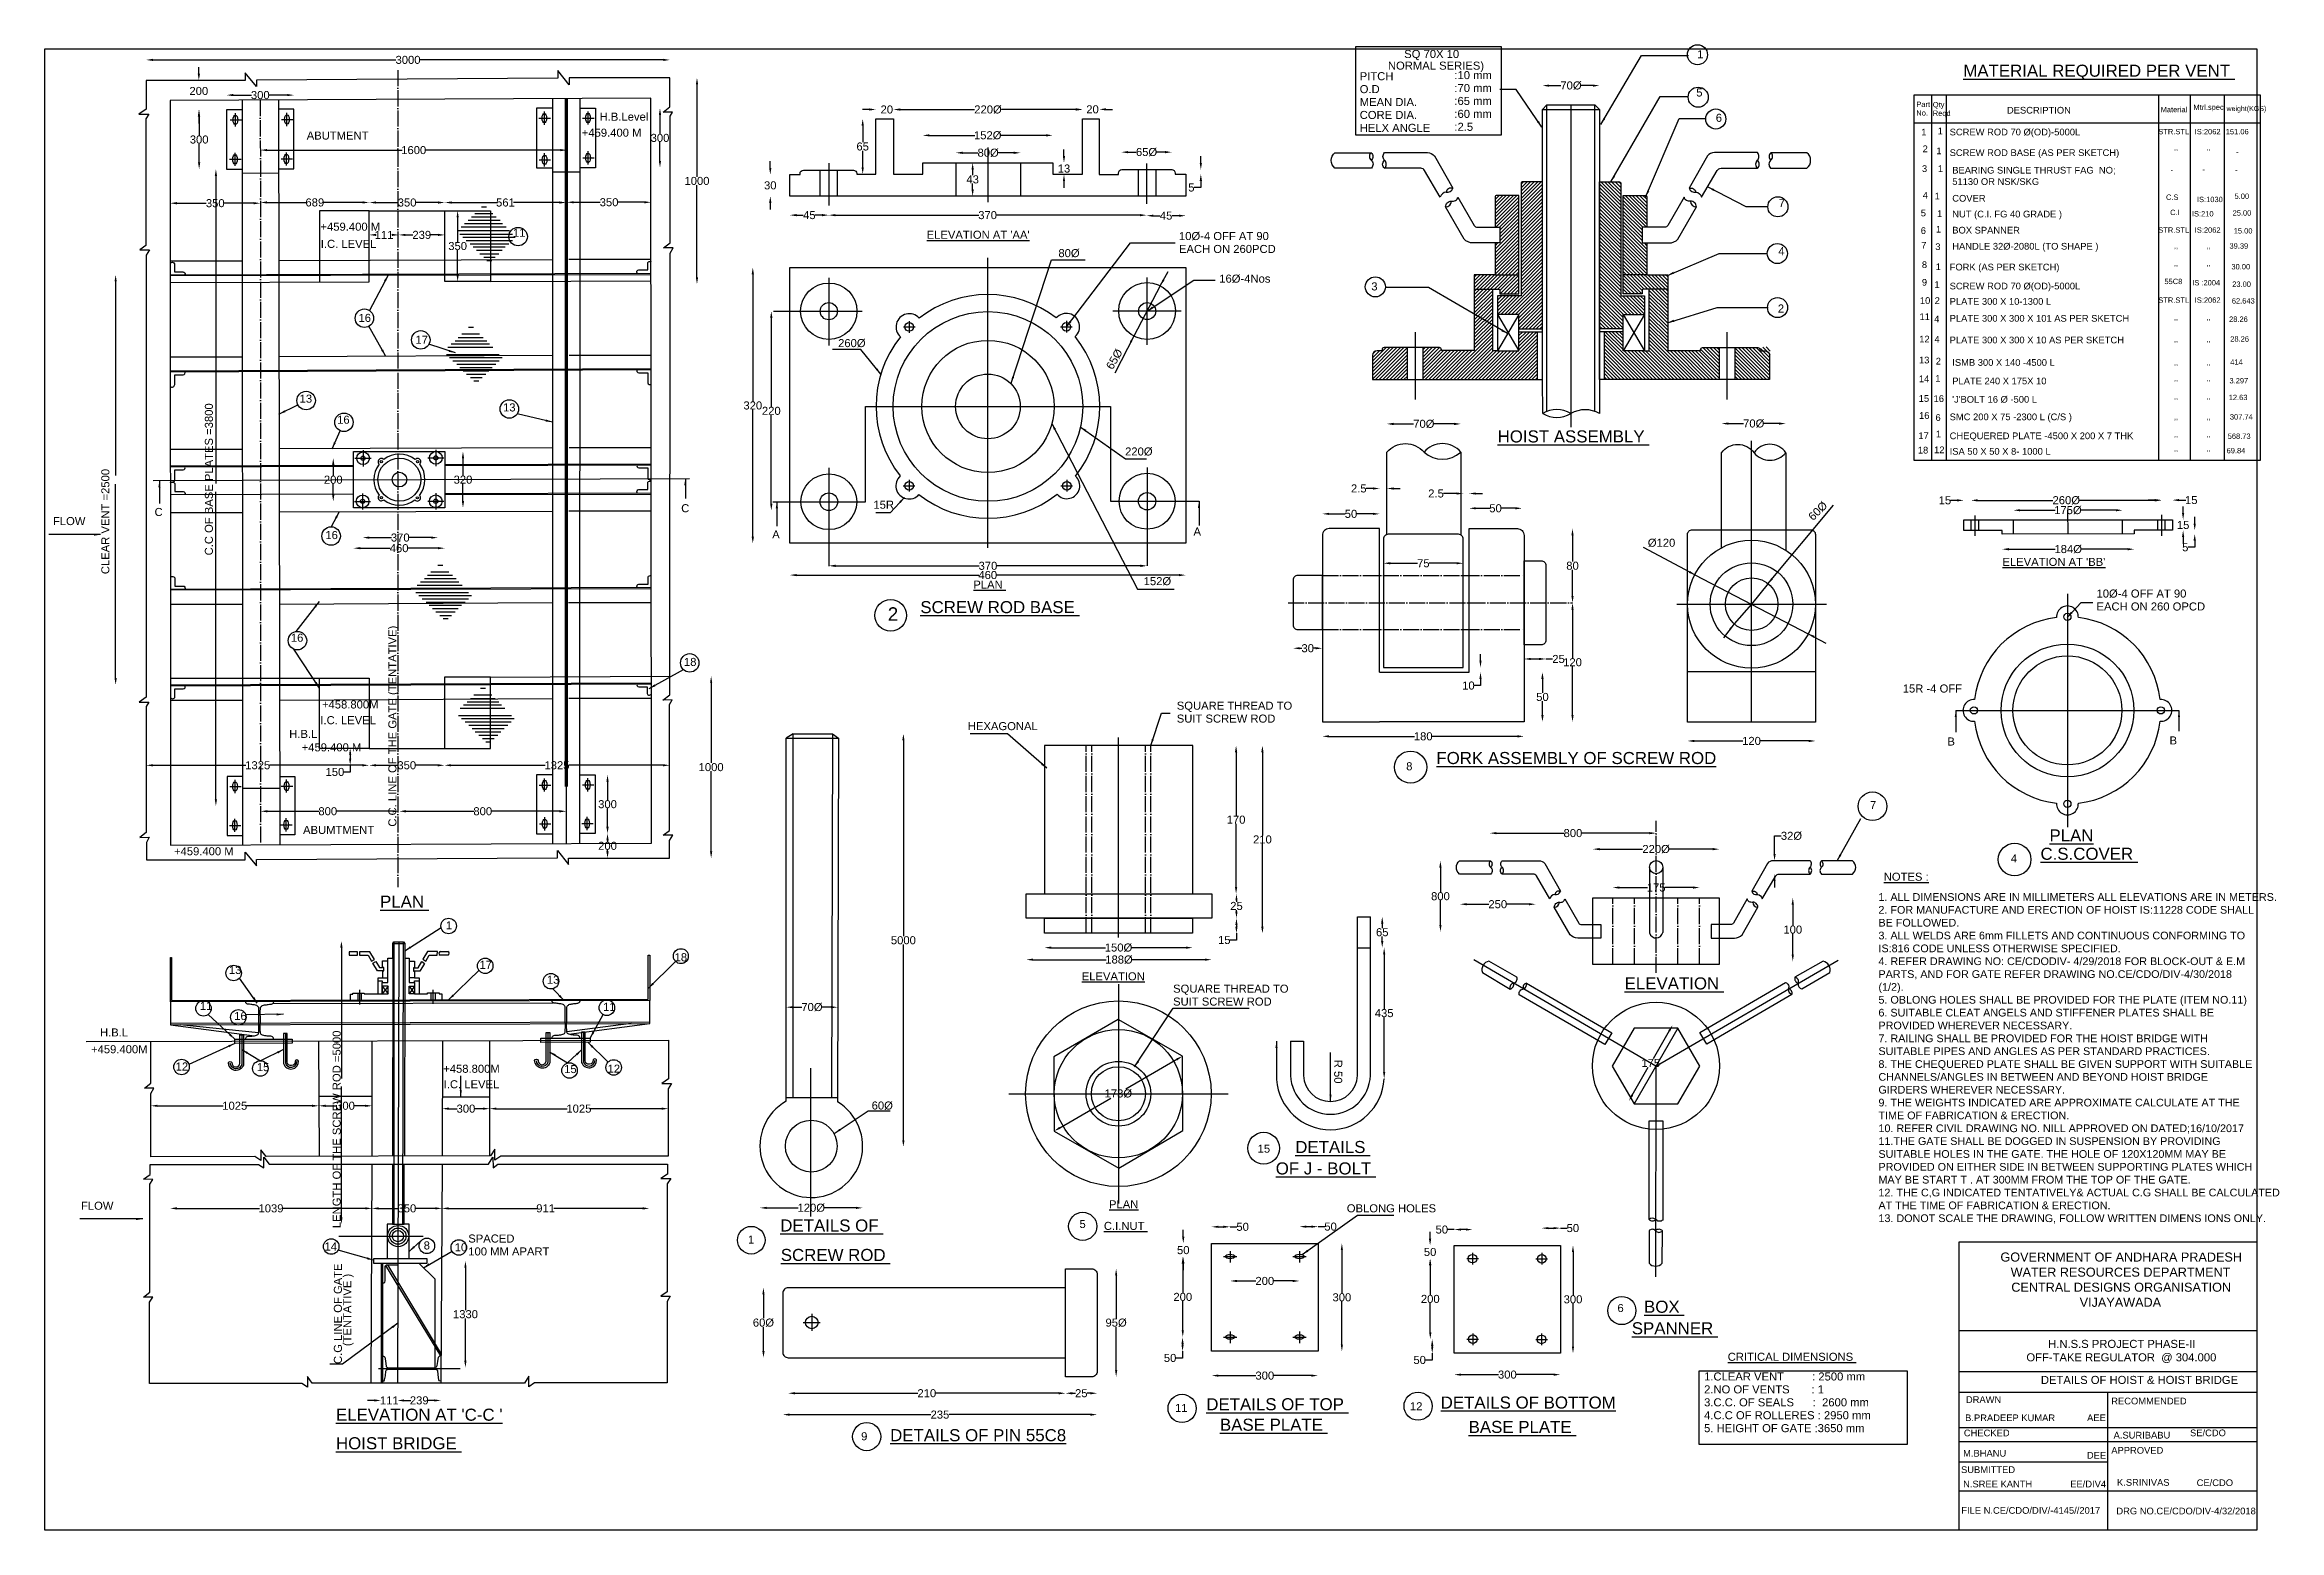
# Model space of a CAD drawing. Header units: inches. Extents: x 2 to 3337, y 17 to 2233.
import ezdxf

# ---------------------------------------------------------------- set-up
doc = ezdxf.new("R2010")
doc.units = ezdxf.units.IN
doc.header["$MEASUREMENT"] = 0
doc.linetypes.add('ACAD_ISO04W100', pattern=[30, 24, -3, 0, -3])
for name, color, linetype in [('DIMENSIONS', 7, 'Continuous'), ('DIMENSIONS @ 1', 7, 'Continuous'), ('TEXT', 1, 'Continuous')]:
    doc.layers.add(name, color=color, linetype=linetype)
doc.styles.add('Annotative', font='arial.ttf', dxfattribs={"height": 8})
doc.styles.get("Standard").update_dxf_attribs({"font": 'arial.ttf', "height": 12})
doc.dimstyles.get("Standard").update_dxf_attribs({"dimtxt": 12, "dimasz": 10, "dimexe": 0.18, "dimexo": 0.0625, "dimgap": 0.09, "dimtad": 0, "dimtih": 1, "dimtoh": 1, "dimdec": 4, "dimzin": 0, "dimdsep": 46, "dimtxsty": 'Standard', "dimcen": 0.09, "dimse1": 1, "dimse2": 1, "dimadec": 0, "dimazin": 0, "dimtfac": 1, "dimtdec": 4, "dimtofl": 0, "dimtmove": 0, "dimatfit": 3, "dimfxl": 1, "dimtolj": 1, "dimtzin": 0, "dimarcsym": 0})

msp = doc.modelspace()

# ---------------------------------------------------------------- texts
at = {"layer": 'DIMENSIONS', "color": 0}
for s, height, p in [('DESCRIPTION ', 10, (2930.26767, 2130.35701)), ('1', 10, (2802.40642, 2097.76149)), ('1', 10, (2826.94217, 2099.40849)), ('SCREW ROD 70 Ø(OD)-5000L ', 10, (2844.80281, 2097.77825)), ('STR.STL', 8, (3156.15445, 2099.40849)), ('IS:2062', 8, (3210.54322, 2099.40849)), ('151.06', 8, (3256.84472, 2099.40849)), ('2', 10, (2804.45697, 2072.7586)), ('1', 10, (2824.98403, 2069.72653)), ('SCREW ROD BASE (AS PER SKETCH)', 10, (2844.80281, 2067.00597)), (',,', 8, (3179.38758, 2075.94778)), (',,', 8, (3227.74068, 2075.94778)), ('3', 10, (2803.43169, 2043.247)), ('1', 10, (2827.26852, 2043.30633)), (' 51130 OR NSK/SKG', 10, (2844.80281, 2023.92478)), (' BEARING SINGLE THRUST FAG  NO;', 10, (2844.80281, 2040.84953)), ('4', 10, (2804.66202, 2003.48831)), ('1', 10, (2822.37318, 2002.20824)), (' COVER ', 10, (2844.80281, 1998.99923)), ('C.S', 8, (3167.61972, 2001.59856)), ('5', 10, (2801.67149, 1976.99811)), ('1', 10, (2825.96309, 1976.11422)), (' NUT (C.I. FG 40 GRADE )', 10, (2844.80281, 1975.40998)), ('6', 10, (2801.67149, 1950.76557)), ('7', 10, (2802.32768, 1928.79582)), ('3', 10, (2823.35256, 1926.76007)), ('1', 10, (2824.33164, 1952.85409)), (' BOX SPANNER ', 10, (2844.80281, 1951.40761)), (' HANDLE 32Ø-2080L (TO SHAPE )', 10, (2844.80281, 1927.40522)), ('STR.STL', 8, (3156.15445, 1952.62126)), ('IS:2062', 8, (3210.54322, 1952.62126)), ('8', 10, (2803.31226, 1899.86854)), ('1', 10, (2824.00528, 1896.75194)), ('FORK (AS PER SKETCH)', 10, (2844.80281, 1896.32522)), (',,', 8, (3179.38758, 1929.1456)), (',,', 8, (3179.38758, 1903.13345)), (',,', 8, (3227.74068, 1929.1456)), (',,', 8, (3227.74068, 1903.13345)), ('9', 10, (2803.31226, 1873.63601)), ('1', 10, (2822.04811, 1870.22904)), ('SCREW ROD 70 Ø(OD)-5000L ', 10, (2844.80281, 1868.01472)), ('10', 10, (2800.3617, 1846.37495)), ('2', 10, (2822.37319, 1846.30154)), ('PLATE 300 X 10-1300 L', 10, (2844.80281, 1845.07637)), ('STR.STL', 8, (3156.15445, 1848.05354)), ('IS:2062', 8, (3210.54322, 1848.05354)), ('11', 10, (2799.83511, 1822.32269)), ('4', 10, (2821.72047, 1818.90281)), ('PLATE 300 X 300 X 101 AS PER SKETCH', 10, (2844.80281, 1819.8431)), (',,', 8, (3179.38758, 1822.53331)), (',,', 8, (3227.74068, 1822.53331)), ('13', 10, (2799.02736, 1757.60316)), ('12', 10, (2799.34976, 1788.82943)), ('4', 10, (2822.04683, 1788.5685)), ('PLATE 300 X 300 X 10 AS PER SKETCH ', 10, (2844.80281, 1787.5322)), (',,', 8, (3179.38758, 1789.55361)), (',,', 8, (3227.74068, 1789.55361)), ('14', 10, (2798.84076, 1729.59364)), ('1', 10, (2823.35226, 1730.18312)), ('2', 10, (2824.00497, 1755.95097)), (' PLATE 240 X 175X 10 ', 10, (2844.80281, 1726.40503)), (' ISMB 300 X 140 -4500 L', 10, (2844.80281, 1753.99042)), (',,', 8, (3179.38758, 1755.18041)), (',,', 8, (3227.74068, 1755.18041)), ('15', 10, (2798.58864, 1700.27611)), ('16', 10, (2820.79524, 1700.08135)), (" 'J'BOLT 16 Ø -500 L", 10, (2844.80281, 1699.0177)), (',,', 8, (3179.38758, 1731.80757)), (',,', 8, (3179.38758, 1704.40191)), (',,', 8, (3227.74068, 1731.80757)), (',,', 8, (3227.74068, 1704.40191)), ('16', 10, (2799.10958, 1674.88842)), ('6', 10, (2823.62582, 1671.79127)), ('SMC 200 X 75 -2300 L (C/S )', 10, (2844.80281, 1672.86126)), (',,', 8, (3179.38758, 1673.74473)), (',,', 8, (3227.74068, 1673.74473)), ('17', 10, (2798.07481, 1644.63834)), ('1', 10, (2824.14047, 1647.35893)), ('CHEQUERED PLATE -4500 X 200 X 7 THK ', 10, (2844.80281, 1644.55075)), (',,', 8, (3179.38758, 1648.19708)), (',,', 8, (3227.74068, 1648.19708)), ('18', 10, (2797.29873, 1623.17888)), ('12', 10, (2821.56798, 1623.64481)), ('ISA 50 X 50 X 8- 1000 L', 10, (2844.80281, 1621.35006)), (',,', 8, (3179.38758, 1626.82995)), (',,', 8, (3227.74068, 1626.82995)), ('60Ø', 12, (1236.08703, 644.39897)), ('DETAILS OF HOIST & HOIST BRIDGE ', 12, (2980.91994, 234.99021)), ('DRAWN', 10, (2869.02526, 206.60841)), ('RECOMMENDED ', 10, (3085.89899, 204.49739)), ('CHECKED ', 10, (2865.97567, 156.85619)), ('B.PRADEEP KUMAR', 10, (2867.878, 179.47163)), ('AEE', 10, (3049.91009, 179.47163)), ('SE/CDO', 10, (3203.49523, 156.97718)), ('M.BHANU', 10, (2864.82917, 126.58663)), ('DEE', 10, (3049.5382, 123.52896)), ('APPROVED ', 10, (3085.99745, 130.92849)), ('A.SURIBABU', 10, (3089.41556, 153.56095)), ('SUBMITTED', 10, (2861.7687, 102.10829)), ('N.SREE KANTH ', 10, (2864.82806, 80.70463)), ('EE/DIV4', 10, (3024.67978, 80.70463)), ('K.SRINIVAS ', 10, (3094.55153, 83.05419)), ('CE/CDO', 10, (3213.36212, 82.61668)), ('FILE N.CE/CDO/DIV/-4145//2017', 10, (2862.13805, 41.28614)), ('DRG NO.CE/CDO/DIV-4/32/2018', 10, (3093.60146, 40.40854))]:
    msp.add_text(s, height=height, dxfattribs=at).set_placement(p)
msp.add_text('LENGTH OF THE SCREW ROD =5000', height=12, rotation=90, dxfattribs=at).set_placement((443.66606, 467.4871))
at = {"layer": 'DIMENSIONS', "color": 0, "char_height": 12, "attachment_point": 5, "rotation": 90}
for s, insert in [('\\A1;C.C OF BASE PLATES =3800', (247.07537, 1584.62521)), ('\\A1;CLEAR VENT =2500', (92.56301, 1521.6672))]:
    msp.add_mtext(s, dxfattribs=dict(at, insert=insert))
at = {"layer": 'DIMENSIONS', "color": 0, "insert": (2738.54239, 967.26474), "char_height": 11.5, "width": 567.6698831, "attachment_point": 1, "style": 'Annotative'}
msp.add_mtext('1. ALL DIMENSIONS ARE IN MILLIMETERS ALL ELEVATIONS ARE IN METERS. \\P2. FOR MANUFACTURE AND ERECTION OF HOIST IS:11228 CODE SHALL BE FOLLOWED. \\P3. ALL WELDS ARE 6mm FILLETS AND CONTINUOUS CONFORMING TO IS:816 CODE UNLESS OTHERWISE SPECIFIED. \\P4. REFER DRAWING NO: CE/CDODIV- 4/29/2018 FOR BLOCK-OUT & E.M PARTS, AND FOR GATE REFER DRAWING NO.CE/CDO/DIV-4/30/2018 (1/2).\\P5. OBLONG HOLES SHALL BE PROVIDED FOR THE PLATE (ITEM NO.11)\\P6. SUITABLE CLEAT ANGELS AND STIFFENER PLATES SHALL BE PROVIDED WHEREVER NECESSARY.\\P7. RAILING SHALL BE PROVIDED FOR THE HOIST BRIDGE WITH SUITABLE PIPES AND ANGLES AS PER STANDARD PRACTICES. \\P8. THE CHEQUERED PLATE SHALL BE GIVEN SUPPORT WITH SUITABLE CHANNELS/ANGLES IN BETWEEN AND BEYOND HOIST BRIDGE GIRDERS WHEREVER NECESSARY. \\P9. THE WEIGHTS INDICATED ARE APPROXIMATE CALCULATE AT THE TIME OF FABRICATION & ERECTION. \\P10. REFER CIVIL DRAWING NO. NILL APPROVED ON DATED;16/10/2017 \\P11.THE GATE SHALL BE DOGGED IN SUSPENSION BY PROVIDING SUITABLE HOLES IN THE GATE. THE HOLE OF 120X120MM MAY BE PROVIDED ON EITHER SIDE IN BETWEEN SUPPORTING PLATES WHICH MAY BE START T . AT 300MM FROM THE TOP OF THE GATE. \\P12. THE C,G INDICATED TENTATIVELY& ACTUAL C.G SHALL BE CALCULATED \\PAT THE TIME OF FABRICATION & ERECTION. \\P13. DONOT SCALE THE DRAWING, FOLLOW WRITTEN DIMENS IONS ONLY. ', dxfattribs=at)
at = {"layer": 'DIMENSIONS', "color": 0, "attachment_point": 1}
for s, insert, char_height, width in [('\\pi15.924;GOVERNMENT OF ANDHARA PRADESH \\P\\pi31.215;WATER RESOURCES DEPARTMENT  \\P\\pi32.141;CENTRAL DESIGNS ORGANISATION \\P\\pi134.14;VIJAYAWADA', (2904.64271, 431.08736), 13.5, 389.7917768), ('\\pi33.237;H.N.S.S PROJECT PHASE-II \\P\\pi0.80628;OFF-TAKE REGULATOR  @ 304.000', (2958.50677, 300.75411), 12, 283.4570259)]:
    msp.add_mtext(s, dxfattribs=dict(at, insert=insert, char_height=char_height, width=width))
at = {"layer": 'DIMENSIONS @ 1', "color": 0, "style": 'Annotative'}
for s, height, p in [('%%UMATERIAL REQUIRED PER VENT ', 18, (2865.14168, 2185.32938)), ('Part', 8, (2795.03474, 2140.15806)), ('No.', 8, (2795.03474, 2127.30676)), ('Qty', 8, (2819.56257, 2139.77085)), ('Reqd', 8, (2819.56257, 2126.91956)), ('Material', 8, (3159.63591, 2132.38051)), ('Mtrl.spec', 8, (3208.48041, 2135.86747)), ('weight(KGS)', 7.5, (3257.93915, 2134.13431)), ('-', 8, (3272.18956, 2069.56552)), ('-', 8, (3174.56751, 2042.72145)), ('-', 8, (3222.08725, 2043.23768)), ('-', 8, (3270.64, 2042.72145)), ('IS:1030', 8, (3213.8681, 1998.2325)), ('5.00', 8, (3269.90037, 2003.03986)), ('C.I', 8, (3173.77099, 1978.87816)), ('IS:210', 8, (3206.3499, 1976.82887)), ('25.00', 8, (3266.99961, 1978.1072)), ('39.39', 8, (3262.3584, 1928.82169)), ('15.00', 8, (3268.74006, 1951.43504)), ('30.00', 8, (3265.26484, 1897.90282)), ('55C8', 8, (3165.27602, 1875.91753)), ('IS :2004', 8, (3206.80115, 1874.00204)), ('23.00', 8, (3266.42514, 1871.8105)), ('62.643', 8, (3265.84499, 1846.87783)), ('28.26', 8, (3261.78394, 1819.62585)), ('28.26', 8, (3263.52438, 1790.05455)), ('3.297', 8, (3262.37092, 1727.79818)), ('414', 8, (3263.53123, 1755.62999)), ('12.63', 8, (3261.21062, 1702.86552)), ('307.74', 8, (3262.95108, 1673.87405)), ('568.73', 8, (3259.69704, 1644.98179)), ('69.84', 8, (3258.09145, 1623.51883))]:
    msp.add_text(s, height=height, dxfattribs=at).set_placement(p)
at = {"layer": 'TEXT', "color": 0}
for s, height, p in [('NORMAL SERIES)', 12, (2006.51626, 2195.89426)), ('SQ 70X 10', 12, (2030.8031, 2213.28459)), ('1', 12, (2468.18611, 2212.93698)), ('O.D', 12, (1964.41909, 2160.8447)), ('PITCH', 12, (1964.41909, 2180.12164)), (':10 mm', 12, (2105.6875, 2181.73935)), (':70 mm', 12, (2105.6875, 2162.4624)), ('5', 12, (2466.65439, 2155.80279)), ('CORE DIA.', 12, (1964.41909, 2122.29081)), ('MEAN DIA.', 12, (1964.41909, 2141.56775)), (':65 mm', 12, (2105.6875, 2143.18546)), (':60 mm', 12, (2105.6875, 2123.90851)), ('ABUTMENT', 12, (393.00026, 2091.5663)), ('+459.400 M', 12, (803.50145, 2095.84904)), ('H.B.Level', 12, (830.09011, 2119.69971)), ('HELX ANGLE', 12, (1964.41909, 2103.01386)), (':2.5', 12, (2105.6875, 2104.63157)), ('6', 12, (2495.75709, 2118.05342)), ('7', 12, (2589.70266, 1991.03187)), ('+459.400 M', 12, (413.5351, 1955.59121)), ('I.C. LEVEL', 12, (414.00968, 1929.93988)), ('11', 12, (700.8009, 1946.64007)), ("%%UELEVATION AT 'AA'", 12, (1318.17711, 1943.5928)), ('10Ø-4 OFF AT 90', 12, (1694.67953, 1941.63773)), ('EACH ON 260PCD', 12, (1694.67953, 1922.36078)), ('80Ø', 12, (1514.75362, 1916.13261)), ('4', 12, (2589.07691, 1919.08338)), ('16Ø-4Nos', 12, (1754.79358, 1878.09768)), ('3', 12, (1981.69412, 1866.4828)), ('2', 12, (2588.37887, 1833.50621)), ('16', 12, (470.3083, 1819.51308)), ('17', 12, (555.27202, 1786.91946)), ('260Ø', 12, (1186.00925, 1781.91546)), ('13', 12, (382.42165, 1699.04982)), ('16', 12, (438.4131, 1667.5822)), ('13', 12, (686.00025, 1685.93831)), ('%%UHOIST ASSEMBLY ', 18, (2170.20011, 1639.68969)), ('220Ø', 12, (1614.27171, 1620.21508)), ('C', 12, (165.94096, 1529.96498)), ('C', 12, (951.83154, 1535.54057)), ('15R', 12, (1238.69802, 1540.77897)), ('FLOW', 12, (14.35027, 1516.3726)), ('16', 12, (420.82994, 1495.50531)), ('A', 12, (1087.68445, 1496.414)), ('A', 12, (1716.35621, 1500.81929)), ('Ø120', 12, (2394.34742, 1484.06049)), ("%%UELEVATION AT 'BB'", 12, (2923.57203, 1455.48032)), ('152Ø', 12, (1641.99763, 1426.76194)), ('%%USCREW ROD BASE ', 18, (1308.70904, 1384.99746)), ('%%UPLAN ', 12, (1387.83234, 1421.53)), ('10Ø-4 OFF AT 90', 12, (3063.93665, 1408.25447)), ('EACH ON 260 OPCD', 12, (3063.93665, 1388.97753)), ('2', 20, (1260.15611, 1373.74004)), ('16', 12, (369.37984, 1342.37313)), ('18', 12, (955.95476, 1306.23671)), ('15R -4 OFF', 12, (2774.79495, 1266.5544)), ('+458.800M', 12, (415.78081, 1242.74426)), ('SQUARE THREAD TO', 12, (1691.40654, 1240.96569)), ('SUIT SCREW ROD', 12, (1691.40654, 1221.68874)), ('H.B.L', 12, (366.92407, 1198.81169)), ('I.C. LEVEL', 12, (413.33798, 1219.31356)), ('HEXAGONAL', 12, (1379.62063, 1210.45538)), ('B', 12, (3172.96259, 1189.06814)), ('+459.400 M', 12, (385.48964, 1178.79796)), ('%%UFORK ASSEMBLY OF SCREW ROD', 18, (2078.82279, 1159.86941)), ('B', 12, (2841.45088, 1187.49464)), ('8', 12, (2033.7573, 1150.57833)), ('7', 12, (2725.89011, 1092.75146)), ('ABUMTMENT', 12, (387.55765, 1055.56793)), ('+459.400 M', 12, (194.96, 1023.77053)), ('%%UC.S.COVER ', 18, (2980.32583, 1017.03192)), ('%%UPLAN', 18, (2993.73461, 1044.3222)), ('4', 12, (2936.1265, 1013.06243)), ('%%UNOTES :', 12, (2746.41706, 985.77216)), ('%%UPLAN ', 18, (502.42949, 945.67493)), ('1', 12, (600.81397, 913.21001)), ('18', 12, (941.99607, 865.63015)), ('13', 12, (276.94483, 846.69305)), ('17', 12, (650.82544, 854.30956)), ('13', 12, (751.44454, 832.13159)), ('%%UELEVATION', 12, (1549.55824, 837.14893)), ('%%UELEVATION ', 18, (2359.73504, 823.60857)), ('11', 12, (233.71703, 793.09968)), ('11', 12, (835.26264, 791.65498)), ('SQUARE THREAD TO', 12, (1685.92333, 818.75457)), ('SUIT SCREW ROD ', 12, (1685.92333, 799.47762)), ('16', 12, (284.83312, 777.96744)), ('+459.400M', 12, (71.15278, 728.35762)), ('H.B.L', 12, (84.5069, 753.42519)), ('12', 12, (197.43093, 702.62147)), ('15', 12, (318.59497, 701.67571)), ('+458.800M', 12, (596.70712, 699.24123)), ('15', 12, (777.17529, 698.81199)), ('12', 12, (841.99461, 699.37029)), ('I.C. LEVEL', 12, (597.41981, 676.0992)), ('15', 12, (1812.04888, 580.00985)), ('%%UDETAILS ', 18, (1868.17312, 579.51901)), ('%%UOF J - BOLT ', 18, (1839.0907, 547.55636)), ('FLOW', 12, (56.15316, 494.89985)), ('%%UPLAN', 12, (1590.28573, 497.00767)), ('OBLONG HOLES', 12, (1945.15288, 491.04524)), ('%%UDETAILS OF ', 18, (1099.62935, 462.42402)), ('5', 12, (1546.20749, 467.61714)), ('%%UC.I.NUT ', 12, (1582.64539, 464.77671)), ('14', 12, (419.54323, 434.03382)), ('8', 12, (567.57208, 435.61564)), ('10', 12, (613.88058, 432.84747)), ('SPACED ', 12, (634.09728, 445.96056)), ('100 MM APART ', 12, (634.09728, 426.68362)), ('1', 12, (1051.51076, 444.44297)), ('%%USCREW ROD ', 18, (1100.45967, 418.45576)), ('6', 12, (2349.06283, 342.30272)), ('%%UBOX ', 18, (2388.72447, 341.18819)), ('%%USPANNER ', 18, (2370.42021, 309.04522)), ('%%UCRITICAL DIMENSIONS ', 12, (2513.58919, 269.52755)), ('1.CLEAR VENT         : 2500 mm', 12, (2478.33966, 240.14744)), ('11', 12, (1688.78414, 193.17308)), ('%%UDETAILS OF TOP ', 18, (1735.4751, 195.71763)), ('12', 12, (2039.39078, 195.71763)), ('%%UDETAILS OF BOTTOM', 18, (2085.23281, 198.26218)), ('3.C.C. OF SEALS      :  2600 mm', 12, (2478.33966, 201.59355)), ('2.NO OF VENTS       : 1', 12, (2478.33966, 220.8705)), ("%%UELEVATION AT 'C-C '", 18, (436.68947, 180.13513)), ('%%UDETAILS OF PIN 55C8', 18, (1263.65466, 149.5488)), ('%%UBASE PLATE ', 18, (1755.84933, 165.18304)), ('%%UBASE PLATE ', 18, (2126.95948, 161.89192)), ('4.C.C OF ROLLERES : 2950 mm', 12, (2478.33966, 182.31661)), ('5. HEIGHT OF GATE :3650 mm', 12, (2478.33966, 163.03966)), ('%%UHOIST BRIDGE ', 18, (436.68947, 137.52966)), ('9', 12, (1220.40058, 150.92706))]:
    msp.add_text(s, height=height, dxfattribs=at).set_placement(p)
for s, rotation, p in [('65Ø', 59.99663595, (1595.43025, 1747.29078)), ('60Ø', 44.58344037, (2640.89565, 1522.17021)), ('C.C. LINE OF THE GATE (TENTATIVE)', 90, (526.85821, 1066.40177)), ('R 50 ', 270, (1926.32279, 718.63533)), ('C.G LINE OF GATE', 90, (445.53699, 264.75015)), ('(TENTATIVE )', 90, (459.4334, 291.36897))]:
    msp.add_text(s, height=12, rotation=rotation, dxfattribs=at).set_placement(p)

# ---------------------------------------------------------------- blocks, each defined once
blk = doc.blocks.new('*D1')
at = {"layer": 'Defpoints', "color": 0, "transparency": 16777216}
for p in [(935, 2210.4), (153.4, 2179.7), (935, 2179.7)]:
    blk.add_point(p, dxfattribs=at)
at = {"layer": 'DIMENSIONS', "color": 0, "lineweight": -2, "transparency": 16777216}
for p, q in [((163.4, 2210.4), (526.2, 2210.4)), ((925, 2210.4), (562.2, 2210.4))]:
    blk.add_line(p, q, dxfattribs=at)
at = {"layer": 'DIMENSIONS', "color": 0, "transparency": 16777216}
for points in [[(163.4, 2212.1), (163.4, 2208.8), (153.4, 2210.4)], [(925, 2212.1), (925, 2208.8), (935, 2210.4)]]:
    blk.add_solid(points, dxfattribs=at)
at = {"layer": 'DIMENSIONS', "color": 0, "transparency": 16777216, "insert": (544.2, 2210.4), "char_height": 12, "attachment_point": 5}
blk.add_mtext('\\A1;3000', dxfattribs=at)
blk = doc.blocks.new('*D2')
at = {"layer": 'Defpoints', "color": 0, "transparency": 16777216}
for p in [(273.4, 2135.7), (374, 2157.9), (374, 2135.7)]:
    blk.add_point(p, dxfattribs=at)
at = {"layer": 'DIMENSIONS', "color": 0, "lineweight": -2, "transparency": 16777216}
for p, q in [((283.4, 2157.9), (310.4, 2157.9)), ((364, 2157.9), (337, 2157.9))]:
    blk.add_line(p, q, dxfattribs=at)
at = {"layer": 'DIMENSIONS', "color": 0, "transparency": 16777216}
for points in [[(283.4, 2159.6), (283.4, 2156.3), (273.4, 2157.9)], [(364, 2159.6), (364, 2156.3), (374, 2157.9)]]:
    blk.add_solid(points, dxfattribs=at)
at = {"layer": 'DIMENSIONS', "color": 0, "transparency": 16777216, "insert": (323.7, 2157.9), "char_height": 12, "attachment_point": 5}
blk.add_mtext('\\A1;300', dxfattribs=at)
blk = doc.blocks.new('*D3')
at = {"layer": 'Defpoints', "color": 0, "transparency": 16777216}
for p in [(249.8, 2179.7), (232, 2135.7), (273.4, 2135.7)]:
    blk.add_point(p, dxfattribs=at)
at = {"layer": 'DIMENSIONS', "color": 0, "lineweight": -2, "transparency": 16777216}
for p, q in [((232, 2189.7), (232, 2199.7)), ((232, 2125.7), (232, 2115.7))]:
    blk.add_line(p, q, dxfattribs=at)
at = {"layer": 'DIMENSIONS', "color": 0, "transparency": 16777216}
for points in [[(230.4, 2189.7), (233.7, 2189.7), (232, 2179.7)], [(230.4, 2125.7), (233.7, 2125.7), (232, 2135.7)]]:
    blk.add_solid(points, dxfattribs=at)
at = {"layer": 'DIMENSIONS', "color": 0, "transparency": 16777216, "insert": (232, 2164), "char_height": 12, "attachment_point": 5}
blk.add_mtext('\\A1;200', dxfattribs=at)
blk = doc.blocks.new('*D4')
at = {"layer": 'Defpoints', "color": 0, "transparency": 16777216}
for p in [(273.4, 2135.7), (232.5, 2047.4), (273.4, 2047.4)]:
    blk.add_point(p, dxfattribs=at)
at = {"layer": 'DIMENSIONS', "color": 0, "lineweight": -2, "transparency": 16777216}
for p, q in [((232.5, 2125.7), (232.5, 2097.8)), ((232.5, 2057.4), (232.5, 2085.4))]:
    blk.add_line(p, q, dxfattribs=at)
at = {"layer": 'DIMENSIONS', "color": 0, "transparency": 16777216}
for points in [[(230.8, 2125.7), (234.1, 2125.7), (232.5, 2135.7)], [(230.8, 2057.4), (234.1, 2057.4), (232.5, 2047.4)]]:
    blk.add_solid(points, dxfattribs=at)
at = {"layer": 'DIMENSIONS', "color": 0, "transparency": 16777216, "insert": (232.5, 2091.6), "char_height": 12, "attachment_point": 5}
blk.add_mtext('\\A1;300', dxfattribs=at)
blk = doc.blocks.new('*D5')
at = {"layer": 'Defpoints', "color": 0, "transparency": 16777216}
for p in [(934.7, 1291.1), (934.5, 1019.4), (996.5, 1019.4)]:
    blk.add_point(p, dxfattribs=at)
at = {"layer": 'DIMENSIONS', "color": 0, "lineweight": -2, "transparency": 16777216}
for p, q in [((996.5, 1281.1), (996.5, 1161.5)), ((996.5, 1029.4), (996.5, 1149))]:
    blk.add_line(p, q, dxfattribs=at)
at = {"layer": 'DIMENSIONS', "color": 0, "transparency": 16777216}
for points in [[(994.9, 1281.1), (998.2, 1281.1), (996.5, 1291.1)], [(994.9, 1029.4), (998.2, 1029.4), (996.5, 1019.4)]]:
    blk.add_solid(points, dxfattribs=at)
at = {"layer": 'DIMENSIONS', "color": 0, "transparency": 16777216, "insert": (996.5, 1155.2), "char_height": 12, "attachment_point": 5}
blk.add_mtext('\\A1;1000', dxfattribs=at)
blk = doc.blocks.new('*D6')
at = {"layer": 'Defpoints', "color": 0, "transparency": 16777216}
for p in [(823.2, 1143.7), (823.2, 1056.2), (841.9, 1056.2)]:
    blk.add_point(p, dxfattribs=at)
at = {"layer": 'DIMENSIONS', "color": 0, "lineweight": -2, "transparency": 16777216}
for p, q in [((841.9, 1133.7), (841.9, 1106.2)), ((841.9, 1066.2), (841.9, 1093.7))]:
    blk.add_line(p, q, dxfattribs=at)
at = {"layer": 'DIMENSIONS', "color": 0, "transparency": 16777216}
for points in [[(840.2, 1133.7), (843.6, 1133.7), (841.9, 1143.7)], [(840.2, 1066.2), (843.6, 1066.2), (841.9, 1056.2)]]:
    blk.add_solid(points, dxfattribs=at)
at = {"layer": 'DIMENSIONS', "color": 0, "transparency": 16777216, "insert": (841.9, 1099.9), "char_height": 12, "attachment_point": 5}
blk.add_mtext('\\A1;300', dxfattribs=at)
blk = doc.blocks.new('*D7')
at = {"layer": 'Defpoints', "color": 0, "transparency": 16777216}
for p in [(823.2, 1056.2), (823.2, 1019.4), (841.9, 1019.4)]:
    blk.add_point(p, dxfattribs=at)
at = {"layer": 'DIMENSIONS', "color": 0, "lineweight": -2, "transparency": 16777216}
for p, q in [((841.9, 1046.2), (841.9, 1044)), ((841.9, 1029.4), (841.9, 1031.6))]:
    blk.add_line(p, q, dxfattribs=at)
at = {"layer": 'DIMENSIONS', "color": 0, "transparency": 16777216}
for points in [[(840.2, 1046.2), (843.6, 1046.2), (841.9, 1056.2)], [(840.2, 1029.4), (843.6, 1029.4), (841.9, 1019.4)]]:
    blk.add_solid(points, dxfattribs=at)
at = {"layer": 'DIMENSIONS', "color": 0, "transparency": 16777216, "insert": (841.9, 1037.8), "char_height": 12, "attachment_point": 5}
blk.add_mtext('\\A1;200', dxfattribs=at)
blk = doc.blocks.new('*D8')
at = {"layer": 'Defpoints', "color": 0, "transparency": 16777216}
for p in [(324.2, 1086.6), (531.1, 1089.4), (531.1, 1071.8)]:
    blk.add_point(p, dxfattribs=at)
at = {"layer": 'DIMENSIONS', "color": 0, "lineweight": -2, "transparency": 16777216}
for p, q in [((334.2, 1089.4), (411.1, 1089.4)), ((521.1, 1089.4), (437.8, 1089.4))]:
    blk.add_line(p, q, dxfattribs=at)
at = {"layer": 'DIMENSIONS', "color": 0, "transparency": 16777216}
for points in [[(334.2, 1091.1), (334.2, 1087.7), (324.2, 1089.4)], [(521.1, 1091.1), (521.1, 1087.7), (531.1, 1089.4)]]:
    blk.add_solid(points, dxfattribs=at)
at = {"layer": 'DIMENSIONS', "color": 0, "transparency": 16777216, "insert": (424.4, 1089.4), "char_height": 12, "attachment_point": 5}
blk.add_mtext('\\A1;800', dxfattribs=at)
blk = doc.blocks.new('*D9')
at = {"layer": 'Defpoints', "color": 0, "transparency": 16777216}
for p in [(531.1, 1089.4), (780.2, 1089.4), (780.2, 1089.4)]:
    blk.add_point(p, dxfattribs=at)
at = {"layer": 'DIMENSIONS', "color": 0, "lineweight": -2, "transparency": 16777216}
for p, q in [((541.1, 1089.4), (642.3, 1089.4)), ((770.2, 1089.4), (669, 1089.4))]:
    blk.add_line(p, q, dxfattribs=at)
at = {"layer": 'DIMENSIONS', "color": 0, "transparency": 16777216}
for points in [[(541.1, 1091.1), (541.1, 1087.7), (531.1, 1089.4)], [(770.2, 1091.1), (770.2, 1087.7), (780.2, 1089.4)]]:
    blk.add_solid(points, dxfattribs=at)
at = {"layer": 'DIMENSIONS', "color": 0, "transparency": 16777216, "insert": (655.7, 1089.4), "char_height": 12, "attachment_point": 5}
blk.add_mtext('\\A1;800', dxfattribs=at)
blk = doc.blocks.new('*D10')
at = {"layer": 'Defpoints', "color": 0, "transparency": 16777216}
for p in [(153.6, 1183), (486.2, 1183), (153.6, 1158)]:
    blk.add_point(p, dxfattribs=at)
at = {"layer": 'DIMENSIONS', "color": 0, "lineweight": -2, "transparency": 16777216}
for p, q in [((163.6, 1158), (302.4, 1158)), ((476.2, 1158), (337.4, 1158))]:
    blk.add_line(p, q, dxfattribs=at)
at = {"layer": 'DIMENSIONS', "color": 0, "transparency": 16777216}
for points in [[(163.6, 1159.7), (163.6, 1156.3), (153.6, 1158)], [(476.2, 1159.7), (476.2, 1156.3), (486.2, 1158)]]:
    blk.add_solid(points, dxfattribs=at)
at = {"layer": 'DIMENSIONS', "color": 0, "transparency": 16777216, "insert": (319.9, 1158), "char_height": 12, "attachment_point": 5}
blk.add_mtext('\\A1;1325', dxfattribs=at)
blk = doc.blocks.new('*D11')
at = {"layer": 'Defpoints', "color": 0, "transparency": 16777216}
for p in [(486.2, 1183), (598.5, 1183), (598.5, 1158)]:
    blk.add_point(p, dxfattribs=at)
at = {"layer": 'DIMENSIONS', "color": 0, "lineweight": -2, "transparency": 16777216}
for p, q in [((496.2, 1158), (529, 1158)), ((588.5, 1158), (555.6, 1158))]:
    blk.add_line(p, q, dxfattribs=at)
at = {"layer": 'DIMENSIONS', "color": 0, "transparency": 16777216}
for points in [[(496.2, 1159.7), (496.2, 1156.3), (486.2, 1158)], [(588.5, 1159.7), (588.5, 1156.3), (598.5, 1158)]]:
    blk.add_solid(points, dxfattribs=at)
at = {"layer": 'DIMENSIONS', "color": 0, "transparency": 16777216, "insert": (542.3, 1158), "char_height": 12, "attachment_point": 5}
blk.add_mtext('\\A1;350', dxfattribs=at)
blk = doc.blocks.new('*D12')
at = {"layer": 'Defpoints', "color": 0, "transparency": 16777216}
for p in [(598.5, 1183), (934.5, 1183), (934.5, 1158)]:
    blk.add_point(p, dxfattribs=at)
at = {"layer": 'DIMENSIONS', "color": 0, "lineweight": -2, "transparency": 16777216}
for p, q in [((608.5, 1158), (749, 1158)), ((924.5, 1158), (784, 1158))]:
    blk.add_line(p, q, dxfattribs=at)
at = {"layer": 'DIMENSIONS', "color": 0, "transparency": 16777216}
for points in [[(608.5, 1159.7), (608.5, 1156.3), (598.5, 1158)], [(924.5, 1159.7), (924.5, 1156.3), (934.5, 1158)]]:
    blk.add_solid(points, dxfattribs=at)
at = {"layer": 'DIMENSIONS', "color": 0, "transparency": 16777216, "insert": (766.5, 1158), "char_height": 12, "attachment_point": 5}
blk.add_mtext('\\A1;1325', dxfattribs=at)
blk = doc.blocks.new('*D13')
at = {"layer": 'Defpoints', "color": 0, "transparency": 16777216}
for p in [(477, 1616.2), (432.6, 1551.8), (477, 1551.8)]:
    blk.add_point(p, dxfattribs=at)
at = {"layer": 'DIMENSIONS', "color": 0, "lineweight": -2, "transparency": 16777216}
for p, q in [((432.6, 1606.2), (432.6, 1590.2)), ((432.6, 1561.8), (432.6, 1577.8))]:
    blk.add_line(p, q, dxfattribs=at)
at = {"layer": 'DIMENSIONS', "color": 0, "transparency": 16777216}
for points in [[(430.9, 1606.2), (434.3, 1606.2), (432.6, 1616.2)], [(430.9, 1561.8), (434.3, 1561.8), (432.6, 1551.8)]]:
    blk.add_solid(points, dxfattribs=at)
at = {"layer": 'DIMENSIONS', "color": 0, "transparency": 16777216, "insert": (432.6, 1584), "char_height": 12, "attachment_point": 5}
blk.add_mtext('\\A1;200', dxfattribs=at)
blk = doc.blocks.new('*D14')
at = {"layer": 'Defpoints', "color": 0, "transparency": 16777216}
for p in [(599, 1626), (599, 1542.3), (626.2, 1542.3)]:
    blk.add_point(p, dxfattribs=at)
at = {"layer": 'DIMENSIONS', "color": 0, "lineweight": -2, "transparency": 16777216}
for p, q in [((626.2, 1616), (626.2, 1590.4)), ((626.2, 1552.3), (626.2, 1577.9))]:
    blk.add_line(p, q, dxfattribs=at)
at = {"layer": 'DIMENSIONS', "color": 0, "transparency": 16777216}
for points in [[(624.5, 1616), (627.9, 1616), (626.2, 1626)], [(624.5, 1552.3), (627.9, 1552.3), (626.2, 1542.3)]]:
    blk.add_solid(points, dxfattribs=at)
at = {"layer": 'DIMENSIONS', "color": 0, "transparency": 16777216, "insert": (626.2, 1584.1), "char_height": 12, "attachment_point": 5}
blk.add_mtext('\\A1;320', dxfattribs=at)
blk = doc.blocks.new('*D15')
at = {"layer": 'Defpoints', "color": 0, "transparency": 16777216}
for p in [(476.4, 1551.5), (588.8, 1552), (588.8, 1497.7)]:
    blk.add_point(p, dxfattribs=at)
at = {"layer": 'DIMENSIONS', "color": 0, "lineweight": -2, "transparency": 16777216}
for p, q in [((486.4, 1497.7), (519.3, 1497.7)), ((578.8, 1497.7), (545.9, 1497.7))]:
    blk.add_line(p, q, dxfattribs=at)
at = {"layer": 'DIMENSIONS', "color": 0, "transparency": 16777216}
for points in [[(486.4, 1499.3), (486.4, 1496), (476.4, 1497.7)], [(578.8, 1499.3), (578.8, 1496), (588.8, 1497.7)]]:
    blk.add_solid(points, dxfattribs=at)
at = {"layer": 'DIMENSIONS', "color": 0, "transparency": 16777216, "insert": (532.6, 1497.7), "char_height": 12, "attachment_point": 5}
blk.add_mtext('\\A1;370', dxfattribs=at)
blk = doc.blocks.new('*D16')
at = {"layer": 'Defpoints', "color": 0, "transparency": 16777216}
for p in [(462.8, 1542.3), (599, 1542.3), (599, 1481.9)]:
    blk.add_point(p, dxfattribs=at)
at = {"layer": 'DIMENSIONS', "color": 0, "lineweight": -2, "transparency": 16777216}
for p, q in [((472.8, 1481.9), (517.3, 1481.9)), ((589, 1481.9), (544.5, 1481.9))]:
    blk.add_line(p, q, dxfattribs=at)
at = {"layer": 'DIMENSIONS', "color": 0, "transparency": 16777216}
for points in [[(472.8, 1483.6), (472.8, 1480.3), (462.8, 1481.9)], [(589, 1483.6), (589, 1480.3), (599, 1481.9)]]:
    blk.add_solid(points, dxfattribs=at)
at = {"layer": 'DIMENSIONS', "color": 0, "transparency": 16777216, "insert": (530.9, 1481.9), "char_height": 12, "attachment_point": 5}
blk.add_mtext('\\A1;460', dxfattribs=at)
blk = doc.blocks.new('*D17')
at = {"layer": 'Defpoints', "color": 0, "transparency": 16777216}
for p in [(618.2, 1985.5), (618.2, 1879.9), (618.2, 1879.9)]:
    blk.add_point(p, dxfattribs=at)
at = {"layer": 'DIMENSIONS', "color": 0, "lineweight": -2, "transparency": 16777216}
for p, q in [((618.2, 1975.5), (618.2, 1938.9)), ((618.2, 1889.9), (618.2, 1926.4))]:
    blk.add_line(p, q, dxfattribs=at)
at = {"layer": 'DIMENSIONS', "color": 0, "transparency": 16777216}
for points in [[(616.6, 1975.5), (619.9, 1975.5), (618.2, 1985.5)], [(616.6, 1889.9), (619.9, 1889.9), (618.2, 1879.9)]]:
    blk.add_solid(points, dxfattribs=at)
at = {"layer": 'DIMENSIONS', "color": 0, "transparency": 16777216, "insert": (618.2, 1932.7), "char_height": 12, "attachment_point": 5}
blk.add_mtext('\\A1;350', dxfattribs=at)
blk = doc.blocks.new('*D18')
at = {"layer": 'Defpoints', "color": 0, "transparency": 16777216}
for p in [(486.4, 1949.8), (530.4, 1949.8), (530.4, 1949.3)]:
    blk.add_point(p, dxfattribs=at)
at = {"layer": 'DIMENSIONS', "color": 0, "lineweight": -2, "transparency": 16777216}
for p, q in [((496.4, 1949.3), (496.8, 1949.3)), ((520.4, 1949.3), (520, 1949.3))]:
    blk.add_line(p, q, dxfattribs=at)
at = {"layer": 'DIMENSIONS', "color": 0, "transparency": 16777216}
for points in [[(496.4, 1951), (496.4, 1947.7), (486.4, 1949.3)], [(520.4, 1951), (520.4, 1947.7), (530.4, 1949.3)]]:
    blk.add_solid(points, dxfattribs=at)
at = {"layer": 'DIMENSIONS', "color": 0, "transparency": 16777216, "insert": (508.4, 1949.3), "char_height": 12, "attachment_point": 5}
blk.add_mtext('\\A1;111', dxfattribs=at)
blk = doc.blocks.new('*D19')
at = {"layer": 'Defpoints', "color": 0, "transparency": 16777216}
for p in [(530.4, 1949.3), (599.1, 1949.3), (599.1, 1949.3)]:
    blk.add_point(p, dxfattribs=at)
at = {"layer": 'DIMENSIONS', "color": 0, "lineweight": -2, "transparency": 16777216}
for p, q in [((540.4, 1949.3), (551.3, 1949.3)), ((589.1, 1949.3), (578.2, 1949.3))]:
    blk.add_line(p, q, dxfattribs=at)
at = {"layer": 'DIMENSIONS', "color": 0, "transparency": 16777216}
for points in [[(540.4, 1951), (540.4, 1947.7), (530.4, 1949.3)], [(589.1, 1951), (589.1, 1947.7), (599.1, 1949.3)]]:
    blk.add_solid(points, dxfattribs=at)
at = {"layer": 'DIMENSIONS', "color": 0, "transparency": 16777216, "insert": (564.7, 1949.3), "char_height": 12, "attachment_point": 5}
blk.add_mtext('\\A1;239', dxfattribs=at)
blk = doc.blocks.new('*D20')
at = {"layer": 'Defpoints', "color": 0, "transparency": 16777216}
for p in [(189.2, 1996.5), (323.8, 1996.6), (323.8, 1996.6)]:
    blk.add_point(p, dxfattribs=at)
at = {"layer": 'DIMENSIONS', "color": 0, "lineweight": -2, "transparency": 16777216}
for p, q in [((199.2, 1996.6), (243.2, 1996.6)), ((313.8, 1996.6), (269.8, 1996.6))]:
    blk.add_line(p, q, dxfattribs=at)
at = {"layer": 'DIMENSIONS', "color": 0, "transparency": 16777216}
for points in [[(199.2, 1998.3), (199.2, 1994.9), (189.2, 1996.6)], [(313.8, 1998.3), (313.8, 1994.9), (323.8, 1996.6)]]:
    blk.add_solid(points, dxfattribs=at)
at = {"layer": 'DIMENSIONS', "color": 0, "transparency": 16777216, "insert": (256.5, 1996.6), "char_height": 12, "attachment_point": 5}
blk.add_mtext('\\A1;350', dxfattribs=at)
blk = doc.blocks.new('*D21')
at = {"layer": 'Defpoints', "color": 0, "transparency": 16777216}
for p in [(323.8, 1997.7), (323.8, 1985.4), (486.4, 1985.5)]:
    blk.add_point(p, dxfattribs=at)
at = {"layer": 'DIMENSIONS', "color": 0, "lineweight": -2, "transparency": 16777216}
for p, q in [((333.8, 1997.7), (391.7, 1997.7)), ((476.4, 1997.7), (418.5, 1997.7))]:
    blk.add_line(p, q, dxfattribs=at)
at = {"layer": 'DIMENSIONS', "color": 0, "transparency": 16777216}
for points in [[(333.8, 1999.4), (333.8, 1996.1), (323.8, 1997.7)], [(476.4, 1999.4), (476.4, 1996.1), (486.4, 1997.7)]]:
    blk.add_solid(points, dxfattribs=at)
at = {"layer": 'DIMENSIONS', "color": 0, "transparency": 16777216, "insert": (405.1, 1997.7), "char_height": 12, "attachment_point": 5}
blk.add_mtext('\\A1;689', dxfattribs=at)
blk = doc.blocks.new('*D22')
at = {"layer": 'Defpoints', "color": 0, "transparency": 16777216}
for p in [(486.4, 1985.5), (599.1, 1997.6), (599.1, 1985.5)]:
    blk.add_point(p, dxfattribs=at)
at = {"layer": 'DIMENSIONS', "color": 0, "lineweight": -2, "transparency": 16777216}
for p, q in [((496.4, 1997.6), (529.4, 1997.6)), ((589.1, 1997.6), (556.1, 1997.6))]:
    blk.add_line(p, q, dxfattribs=at)
at = {"layer": 'DIMENSIONS', "color": 0, "transparency": 16777216}
for points in [[(496.4, 1999.3), (496.4, 1996), (486.4, 1997.6)], [(589.1, 1999.3), (589.1, 1996), (599.1, 1997.6)]]:
    blk.add_solid(points, dxfattribs=at)
at = {"layer": 'DIMENSIONS', "color": 0, "transparency": 16777216, "insert": (542.8, 1997.6), "char_height": 12, "attachment_point": 5}
blk.add_mtext('\\A1;350', dxfattribs=at)
blk = doc.blocks.new('*D23')
at = {"layer": 'Defpoints', "color": 0, "transparency": 16777216}
for p in [(599.1, 1985.5), (780.2, 1997.6), (780.2, 1976.9)]:
    blk.add_point(p, dxfattribs=at)
at = {"layer": 'DIMENSIONS', "color": 0, "lineweight": -2, "transparency": 16777216}
for p, q in [((609.1, 1997.6), (677.5, 1997.6)), ((770.2, 1997.6), (701.8, 1997.6))]:
    blk.add_line(p, q, dxfattribs=at)
at = {"layer": 'DIMENSIONS', "color": 0, "transparency": 16777216}
for points in [[(609.1, 1999.3), (609.1, 1996), (599.1, 1997.6)], [(770.2, 1999.3), (770.2, 1996), (780.2, 1997.6)]]:
    blk.add_solid(points, dxfattribs=at)
at = {"layer": 'DIMENSIONS', "color": 0, "transparency": 16777216, "insert": (689.6, 1997.6), "char_height": 12, "attachment_point": 5}
blk.add_mtext('\\A1;561', dxfattribs=at)
blk = doc.blocks.new('*D24')
at = {"layer": 'Defpoints', "color": 0, "transparency": 16777216}
for p in [(781.6, 1997.6), (906.8, 1998), (906.8, 1997.7)]:
    blk.add_point(p, dxfattribs=at)
at = {"layer": 'DIMENSIONS', "color": 0, "lineweight": -2, "transparency": 16777216}
for p, q in [((791.6, 1998), (830.9, 1998)), ((896.8, 1998), (857.5, 1998))]:
    blk.add_line(p, q, dxfattribs=at)
at = {"layer": 'DIMENSIONS', "color": 0, "transparency": 16777216}
for points in [[(791.6, 1999.7), (791.6, 1996.3), (781.6, 1998)], [(896.8, 1999.7), (896.8, 1996.3), (906.8, 1998)]]:
    blk.add_solid(points, dxfattribs=at)
at = {"layer": 'DIMENSIONS', "color": 0, "transparency": 16777216, "insert": (844.2, 1998), "char_height": 12, "attachment_point": 5}
blk.add_mtext('\\A1;350', dxfattribs=at)
blk = doc.blocks.new('*D25')
at = {"layer": 'Defpoints', "color": 0, "transparency": 16777216}
for p in [(323.8, 2075.8), (781.6, 2075.8), (781.6, 2075.8)]:
    blk.add_point(p, dxfattribs=at)
at = {"layer": 'DIMENSIONS', "color": 0, "lineweight": -2, "transparency": 16777216}
for p, q in [((333.8, 2075.8), (535.3, 2075.8)), ((771.6, 2075.8), (570.1, 2075.8))]:
    blk.add_line(p, q, dxfattribs=at)
at = {"layer": 'DIMENSIONS', "color": 0, "transparency": 16777216}
for points in [[(333.8, 2077.5), (333.8, 2074.2), (323.8, 2075.8)], [(771.6, 2077.5), (771.6, 2074.2), (781.6, 2075.8)]]:
    blk.add_solid(points, dxfattribs=at)
at = {"layer": 'DIMENSIONS', "color": 0, "transparency": 16777216, "insert": (552.7, 2075.8), "char_height": 12, "attachment_point": 5}
blk.add_mtext('\\A1;1600', dxfattribs=at)
blk = doc.blocks.new('*D26')
at = {"layer": 'Defpoints', "color": 0, "transparency": 16777216}
for p in [(824.2, 2138.4), (824.1, 2049.6), (920.2, 2049.6)]:
    blk.add_point(p, dxfattribs=at)
at = {"layer": 'DIMENSIONS', "color": 0, "lineweight": -2, "transparency": 16777216}
for p, q in [((920.2, 2128.4), (920.2, 2100.2)), ((920.2, 2059.6), (920.2, 2087.8))]:
    blk.add_line(p, q, dxfattribs=at)
at = {"layer": 'DIMENSIONS', "color": 0, "transparency": 16777216}
for points in [[(918.5, 2128.4), (921.8, 2128.4), (920.2, 2138.4)], [(918.5, 2059.6), (921.8, 2059.6), (920.2, 2049.6)]]:
    blk.add_solid(points, dxfattribs=at)
at = {"layer": 'DIMENSIONS', "color": 0, "transparency": 16777216, "insert": (920.2, 2094), "char_height": 12, "attachment_point": 5}
blk.add_mtext('\\A1;300', dxfattribs=at)
blk = doc.blocks.new('*D27')
at = {"layer": 'Defpoints', "color": 0, "transparency": 16777216}
for p in [(935, 2183.8), (935.3, 1875.9), (975.4, 1875.9)]:
    blk.add_point(p, dxfattribs=at)
at = {"layer": 'DIMENSIONS', "color": 0, "lineweight": -2, "transparency": 16777216}
for p, q in [((975.4, 2173.8), (975.4, 2036.1)), ((975.4, 1885.9), (975.4, 2023.6))]:
    blk.add_line(p, q, dxfattribs=at)
at = {"layer": 'DIMENSIONS', "color": 0, "transparency": 16777216}
for points in [[(973.7, 2173.8), (977.1, 2173.8), (975.4, 2183.8)], [(973.7, 1885.9), (977.1, 1885.9), (975.4, 1875.9)]]:
    blk.add_solid(points, dxfattribs=at)
at = {"layer": 'DIMENSIONS', "color": 0, "transparency": 16777216, "insert": (975.4, 2029.8), "char_height": 12, "attachment_point": 5}
blk.add_mtext('\\A1;1000', dxfattribs=at)
blk = doc.blocks.new('*D28')
at = {"layer": 'Defpoints', "color": 0, "transparency": 16777216}
for p in [(1268.7, 2136.4), (1242.4, 2122.5), (1268.7, 2122.5)]:
    blk.add_point(p, dxfattribs=at)
at = {"layer": 'DIMENSIONS', "color": 0, "lineweight": -2, "transparency": 16777216}
for p, q in [((1232.4, 2136.4), (1222.4, 2136.4)), ((1278.7, 2136.4), (1288.7, 2136.4))]:
    blk.add_line(p, q, dxfattribs=at)
at = {"layer": 'DIMENSIONS', "color": 0, "transparency": 16777216}
for points in [[(1232.4, 2138.1), (1232.4, 2134.7), (1242.4, 2136.4)], [(1278.7, 2138.1), (1278.7, 2134.7), (1268.7, 2136.4)]]:
    blk.add_solid(points, dxfattribs=at)
at = {"layer": 'DIMENSIONS', "color": 0, "transparency": 16777216, "insert": (1258.7, 2136.4), "char_height": 12, "attachment_point": 5}
blk.add_mtext('\\A1;20', dxfattribs=at)
blk = doc.blocks.new('*D29')
at = {"layer": 'Defpoints', "color": 0, "transparency": 16777216}
for p in [(1550.7, 2136.3), (1268.7, 2122.5), (1550.7, 2122.5)]:
    blk.add_point(p, dxfattribs=at)
at = {"layer": 'DIMENSIONS', "color": 0, "lineweight": -2, "transparency": 16777216}
for p, q in [((1278.7, 2136.3), (1389.6, 2136.3)), ((1540.7, 2136.3), (1429.7, 2136.3))]:
    blk.add_line(p, q, dxfattribs=at)
at = {"layer": 'DIMENSIONS', "color": 0, "transparency": 16777216}
for points in [[(1278.7, 2138), (1278.7, 2134.7), (1268.7, 2136.3)], [(1540.7, 2138), (1540.7, 2134.7), (1550.7, 2136.3)]]:
    blk.add_solid(points, dxfattribs=at)
at = {"layer": 'DIMENSIONS', "color": 0, "transparency": 16777216, "insert": (1409.7, 2136.3), "char_height": 12, "attachment_point": 5}
blk.add_mtext('\\A1;220Ø', dxfattribs=at)
blk = doc.blocks.new('*D30')
at = {"layer": 'Defpoints', "color": 0, "transparency": 16777216}
for p in [(1575.7, 2136.6), (1550.7, 2122.7), (1575.7, 2122.7)]:
    blk.add_point(p, dxfattribs=at)
at = {"layer": 'DIMENSIONS', "color": 0, "lineweight": -2, "transparency": 16777216}
for p, q in [((1540.7, 2136.6), (1530.7, 2136.6)), ((1585.7, 2136.6), (1595.7, 2136.6))]:
    blk.add_line(p, q, dxfattribs=at)
at = {"layer": 'DIMENSIONS', "color": 0, "transparency": 16777216}
for points in [[(1540.7, 2138.3), (1540.7, 2135), (1550.7, 2136.6)], [(1585.7, 2138.3), (1585.7, 2135), (1575.7, 2136.6)]]:
    blk.add_solid(points, dxfattribs=at)
at = {"layer": 'DIMENSIONS', "color": 0, "transparency": 16777216, "insert": (1565.7, 2136.6), "char_height": 12, "attachment_point": 5}
blk.add_mtext('\\A1;20', dxfattribs=at)
blk = doc.blocks.new('*D31')
at = {"layer": 'Defpoints', "color": 0, "transparency": 16777216}
for p in [(1683.8, 2072.8), (1608.8, 2046.6), (1683.8, 2046.7)]:
    blk.add_point(p, dxfattribs=at)
at = {"layer": 'DIMENSIONS', "color": 0, "lineweight": -2, "transparency": 16777216}
for p, q in [((1618.8, 2072.8), (1631, 2072.8)), ((1673.8, 2072.8), (1661.6, 2072.8))]:
    blk.add_line(p, q, dxfattribs=at)
at = {"layer": 'DIMENSIONS', "color": 0, "transparency": 16777216}
for points in [[(1618.8, 2074.5), (1618.8, 2071.1), (1608.8, 2072.8)], [(1673.8, 2074.5), (1673.8, 2071.1), (1683.8, 2072.8)]]:
    blk.add_solid(points, dxfattribs=at)
at = {"layer": 'DIMENSIONS', "color": 0, "transparency": 16777216, "insert": (1646.3, 2072.8), "char_height": 12, "attachment_point": 5}
blk.add_mtext('\\A1;65Ø', dxfattribs=at)
blk = doc.blocks.new('*D32')
at = {"layer": 'Defpoints', "color": 0, "transparency": 16777216}
for p in [(1683.8, 2046.7), (1688.8, 2040), (1727.3, 2040)]:
    blk.add_point(p, dxfattribs=at)
at = {"layer": 'DIMENSIONS', "color": 0, "lineweight": -2, "transparency": 16777216}
for p, q in [((1727.3, 2056.7), (1727.3, 2066.7)), ((1727.3, 2020), (1717.3, 2020)), ((1727.3, 2030), (1727.3, 2020))]:
    blk.add_line(p, q, dxfattribs=at)
at = {"layer": 'DIMENSIONS', "color": 0, "transparency": 16777216}
for points in [[(1725.6, 2056.7), (1729, 2056.7), (1727.3, 2046.7)], [(1725.6, 2030), (1729, 2030), (1727.3, 2040)]]:
    blk.add_solid(points, dxfattribs=at)
at = {"layer": 'DIMENSIONS', "color": 0, "transparency": 16777216, "insert": (1713.2, 2020), "char_height": 12, "attachment_point": 5}
blk.add_mtext('\\A1;5', dxfattribs=at)
blk = doc.blocks.new('*D33')
at = {"layer": 'Defpoints', "color": 0, "transparency": 16777216}
for p in [(1646.3, 2007.2), (1704.8, 2007.2), (1646.3, 1978)]:
    blk.add_point(p, dxfattribs=at)
at = {"layer": 'DIMENSIONS', "color": 0, "lineweight": -2, "transparency": 16777216}
for p, q in [((1656.3, 1978), (1666.6, 1978)), ((1694.8, 1978), (1684.5, 1978))]:
    blk.add_line(p, q, dxfattribs=at)
at = {"layer": 'DIMENSIONS', "color": 0, "transparency": 16777216}
for points in [[(1656.3, 1979.6), (1656.3, 1976.3), (1646.3, 1978)], [(1694.8, 1979.6), (1694.8, 1976.3), (1704.8, 1978)]]:
    blk.add_solid(points, dxfattribs=at)
at = {"layer": 'DIMENSIONS', "color": 0, "transparency": 16777216, "insert": (1675.5, 1978), "char_height": 12, "attachment_point": 5}
blk.add_mtext('\\A1;45', dxfattribs=at)
blk = doc.blocks.new('*D34')
at = {"layer": 'Defpoints', "color": 0, "transparency": 16777216}
for p in [(1172, 2007.2), (1646.3, 2007.2), (1172, 1978.8)]:
    blk.add_point(p, dxfattribs=at)
at = {"layer": 'DIMENSIONS', "color": 0, "lineweight": -2, "transparency": 16777216}
for p, q in [((1182, 1978.8), (1395.8, 1978.8)), ((1636.3, 1978.8), (1422.5, 1978.8))]:
    blk.add_line(p, q, dxfattribs=at)
at = {"layer": 'DIMENSIONS', "color": 0, "transparency": 16777216}
for points in [[(1182, 1980.5), (1182, 1977.1), (1172, 1978.8)], [(1636.3, 1980.5), (1636.3, 1977.1), (1646.3, 1978.8)]]:
    blk.add_solid(points, dxfattribs=at)
at = {"layer": 'DIMENSIONS', "color": 0, "transparency": 16777216, "insert": (1409.1, 1978.8), "char_height": 12, "attachment_point": 5}
blk.add_mtext('\\A1;370', dxfattribs=at)
blk = doc.blocks.new('*D35')
at = {"layer": 'Defpoints', "color": 0, "transparency": 16777216}
for p in [(1114.1, 2004), (1172, 2004), (1114.1, 1978.8)]:
    blk.add_point(p, dxfattribs=at)
at = {"layer": 'DIMENSIONS', "color": 0, "lineweight": -2, "transparency": 16777216}
for p, q in [((1124.1, 1978.8), (1134.1, 1978.8)), ((1162, 1978.8), (1152, 1978.8))]:
    blk.add_line(p, q, dxfattribs=at)
at = {"layer": 'DIMENSIONS', "color": 0, "transparency": 16777216}
for points in [[(1124.1, 1980.5), (1124.1, 1977.1), (1114.1, 1978.8)], [(1162, 1980.5), (1162, 1977.1), (1172, 1978.8)]]:
    blk.add_solid(points, dxfattribs=at)
at = {"layer": 'DIMENSIONS', "color": 0, "transparency": 16777216, "insert": (1143.1, 1978.8), "char_height": 12, "attachment_point": 5}
blk.add_mtext('\\A1;45', dxfattribs=at)
blk = doc.blocks.new('*D36')
at = {"layer": 'Defpoints', "color": 0, "transparency": 16777216}
for p in [(1114.1, 2039.3), (1084.8, 2007.1), (1114.1, 2007.1)]:
    blk.add_point(p, dxfattribs=at)
at = {"layer": 'DIMENSIONS', "color": 0, "lineweight": -2, "transparency": 16777216}
for p, q in [((1084.8, 2049.3), (1084.8, 2059.3)), ((1084.8, 1997.1), (1084.8, 1987.1))]:
    blk.add_line(p, q, dxfattribs=at)
at = {"layer": 'DIMENSIONS', "color": 0, "transparency": 16777216}
for points in [[(1083.1, 2049.3), (1086.5, 2049.3), (1084.8, 2039.3)], [(1083.1, 1997.1), (1086.5, 1997.1), (1084.8, 2007.1)]]:
    blk.add_solid(points, dxfattribs=at)
at = {"layer": 'DIMENSIONS', "color": 0, "transparency": 16777216, "insert": (1084.8, 2023.2), "char_height": 12, "attachment_point": 5}
blk.add_mtext('\\A1;30', dxfattribs=at)
blk = doc.blocks.new('*D37')
at = {"layer": 'Defpoints', "color": 0, "transparency": 16777216}
for p in [(1222.7, 2122.5), (1242.4, 2122.5), (1242.4, 2040)]:
    blk.add_point(p, dxfattribs=at)
at = {"layer": 'DIMENSIONS', "color": 0, "lineweight": -2, "transparency": 16777216}
for p, q in [((1222.7, 2112.5), (1222.7, 2087.5)), ((1222.7, 2050), (1222.7, 2075))]:
    blk.add_line(p, q, dxfattribs=at)
at = {"layer": 'DIMENSIONS', "color": 0, "transparency": 16777216}
for points in [[(1221, 2112.5), (1224.4, 2112.5), (1222.7, 2122.5)], [(1221, 2050), (1224.4, 2050), (1222.7, 2040)]]:
    blk.add_solid(points, dxfattribs=at)
at = {"layer": 'DIMENSIONS', "color": 0, "transparency": 16777216, "insert": (1222.7, 2081.2), "char_height": 12, "attachment_point": 5}
blk.add_mtext('\\A1;65', dxfattribs=at)
blk = doc.blocks.new('*D38')
at = {"layer": 'Defpoints', "color": 0, "transparency": 16777216}
for p in [(1506.4, 2097.8), (1312.2, 2056.9), (1506.4, 2056.9)]:
    blk.add_point(p, dxfattribs=at)
at = {"layer": 'DIMENSIONS', "color": 0, "lineweight": -2, "transparency": 16777216}
for p, q in [((1322.2, 2097.8), (1389.9, 2097.8)), ((1496.4, 2097.8), (1428.7, 2097.8))]:
    blk.add_line(p, q, dxfattribs=at)
at = {"layer": 'DIMENSIONS', "color": 0, "transparency": 16777216}
for points in [[(1322.2, 2099.5), (1322.2, 2096.2), (1312.2, 2097.8)], [(1496.4, 2099.5), (1496.4, 2096.2), (1506.4, 2097.8)]]:
    blk.add_solid(points, dxfattribs=at)
at = {"layer": 'DIMENSIONS', "color": 0, "transparency": 16777216, "insert": (1409.3, 2097.8), "char_height": 12, "attachment_point": 5}
blk.add_mtext('\\A1;152Ø', dxfattribs=at)
blk = doc.blocks.new('*D39')
at = {"layer": 'Defpoints', "color": 0, "transparency": 16777216}
for p in [(1458.1, 2071.8), (1361.8, 2056.9), (1458.1, 2056.9)]:
    blk.add_point(p, dxfattribs=at)
at = {"layer": 'DIMENSIONS', "color": 0, "lineweight": -2, "transparency": 16777216}
for p, q in [((1371.8, 2071.8), (1394.6, 2071.8)), ((1448.1, 2071.8), (1425.2, 2071.8))]:
    blk.add_line(p, q, dxfattribs=at)
at = {"layer": 'DIMENSIONS', "color": 0, "transparency": 16777216}
for points in [[(1371.8, 2073.5), (1371.8, 2070.1), (1361.8, 2071.8)], [(1448.1, 2073.5), (1448.1, 2070.1), (1458.1, 2071.8)]]:
    blk.add_solid(points, dxfattribs=at)
at = {"layer": 'DIMENSIONS', "color": 0, "transparency": 16777216, "insert": (1409.9, 2071.8), "char_height": 12, "attachment_point": 5}
blk.add_mtext('\\A1;80Ø', dxfattribs=at)
blk = doc.blocks.new('*D40')
at = {"layer": 'Defpoints', "color": 0, "transparency": 16777216}
for p in [(1386.8, 2056.9), (1386.8, 2007.2), (1386.8, 2007.2)]:
    blk.add_point(p, dxfattribs=at)
at = {"layer": 'DIMENSIONS', "color": 0, "lineweight": -2, "transparency": 16777216}
for p, q in [((1386.8, 2046.9), (1386.8, 2038.3)), ((1386.8, 2017.2), (1386.8, 2025.8))]:
    blk.add_line(p, q, dxfattribs=at)
at = {"layer": 'DIMENSIONS', "color": 0, "transparency": 16777216}
for points in [[(1385.1, 2046.9), (1388.4, 2046.9), (1386.8, 2056.9)], [(1385.1, 2017.2), (1388.4, 2017.2), (1386.8, 2007.2)]]:
    blk.add_solid(points, dxfattribs=at)
at = {"layer": 'DIMENSIONS', "color": 0, "transparency": 16777216, "insert": (1386.8, 2032.1), "char_height": 12, "attachment_point": 5}
blk.add_mtext('\\A1;43', dxfattribs=at)
blk = doc.blocks.new('*D41')
at = {"layer": 'Defpoints', "color": 0, "transparency": 16777216}
for p in [(1506.4, 2056.9), (1506.4, 2039.7), (1523.1, 2039.7)]:
    blk.add_point(p, dxfattribs=at)
at = {"layer": 'DIMENSIONS', "color": 0, "lineweight": -2, "transparency": 16777216}
for p, q in [((1523.1, 2066.9), (1523.1, 2076.9)), ((1523.1, 2029.7), (1523.1, 2019.7))]:
    blk.add_line(p, q, dxfattribs=at)
at = {"layer": 'DIMENSIONS', "color": 0, "transparency": 16777216}
for points in [[(1521.4, 2066.9), (1524.7, 2066.9), (1523.1, 2056.9)], [(1521.4, 2029.7), (1524.7, 2029.7), (1523.1, 2039.7)]]:
    blk.add_solid(points, dxfattribs=at)
at = {"layer": 'DIMENSIONS', "color": 0, "transparency": 16777216, "insert": (1523.1, 2048.3), "char_height": 12, "attachment_point": 5}
blk.add_mtext('\\A1;13', dxfattribs=at)
blk = doc.blocks.new('*D42')
at = {"layer": 'Defpoints', "color": 0, "transparency": 16777216}
for p in [(2322.3, 2172.1), (2237.1, 2136.5), (2322.3, 2136.5)]:
    blk.add_point(p, dxfattribs=at)
at = {"layer": 'DIMENSIONS', "color": 0, "lineweight": -2, "transparency": 16777216}
for p, q in [((2247.1, 2172.1), (2264.5, 2172.1)), ((2312.3, 2172.1), (2294.9, 2172.1))]:
    blk.add_line(p, q, dxfattribs=at)
at = {"layer": 'DIMENSIONS', "color": 0, "transparency": 16777216}
for points in [[(2247.1, 2173.7), (2247.1, 2170.4), (2237.1, 2172.1)], [(2312.3, 2173.7), (2312.3, 2170.4), (2322.3, 2172.1)]]:
    blk.add_solid(points, dxfattribs=at)
at = {"layer": 'DIMENSIONS', "color": 0, "transparency": 16777216, "insert": (2279.7, 2172.1), "char_height": 12, "attachment_point": 5}
blk.add_mtext('\\A1;70Ø', dxfattribs=at)
blk = doc.blocks.new('*D43')
at = {"layer": 'Defpoints', "color": 0, "transparency": 16777216}
for p in [(2115.3, 1667.3), (2004.9, 1625.2), (2115.3, 1625.2)]:
    blk.add_point(p, dxfattribs=at)
at = {"layer": 'DIMENSIONS', "color": 0, "lineweight": -2, "transparency": 16777216}
for p, q in [((2014.9, 1667.3), (2044.9, 1667.3)), ((2105.3, 1667.3), (2075.3, 1667.3))]:
    blk.add_line(p, q, dxfattribs=at)
at = {"layer": 'DIMENSIONS', "color": 0, "transparency": 16777216}
for points in [[(2014.9, 1669), (2014.9, 1665.6), (2004.9, 1667.3)], [(2105.3, 1669), (2105.3, 1665.6), (2115.3, 1667.3)]]:
    blk.add_solid(points, dxfattribs=at)
at = {"layer": 'DIMENSIONS', "color": 0, "transparency": 16777216, "insert": (2060.1, 1667.3), "char_height": 12, "attachment_point": 5}
blk.add_mtext('\\A1;70Ø', dxfattribs=at)
blk = doc.blocks.new('*D44')
at = {"layer": 'Defpoints', "color": 0, "transparency": 16777216}
for p in [(2600.3, 1667.8), (2504.4, 1624.1), (2600.3, 1624.1)]:
    blk.add_point(p, dxfattribs=at)
at = {"layer": 'DIMENSIONS', "color": 0, "lineweight": -2, "transparency": 16777216}
for p, q in [((2514.4, 1667.8), (2537.1, 1667.8)), ((2590.3, 1667.8), (2567.6, 1667.8))]:
    blk.add_line(p, q, dxfattribs=at)
at = {"layer": 'DIMENSIONS', "color": 0, "transparency": 16777216}
for points in [[(2514.4, 1669.5), (2514.4, 1666.2), (2504.4, 1667.8)], [(2590.3, 1669.5), (2590.3, 1666.2), (2600.3, 1667.8)]]:
    blk.add_solid(points, dxfattribs=at)
at = {"layer": 'DIMENSIONS', "color": 0, "transparency": 16777216, "insert": (2552.4, 1667.8), "char_height": 12, "attachment_point": 5}
blk.add_mtext('\\A1;70Ø', dxfattribs=at)
blk = doc.blocks.new('*D45')
at = {"layer": 'Defpoints', "color": 0, "transparency": 16777216}
for p in [(1908.7, 1501.1), (1994.2, 1533.1), (1994.2, 1501.1)]:
    blk.add_point(p, dxfattribs=at)
at = {"layer": 'DIMENSIONS', "color": 0, "lineweight": -2, "transparency": 16777216}
for p, q in [((1918.7, 1533.1), (1942.8, 1533.1)), ((1984.2, 1533.1), (1960.1, 1533.1))]:
    blk.add_line(p, q, dxfattribs=at)
at = {"layer": 'DIMENSIONS', "color": 0, "transparency": 16777216}
for points in [[(1918.7, 1534.8), (1918.7, 1531.5), (1908.7, 1533.1)], [(1984.2, 1534.8), (1984.2, 1531.5), (1994.2, 1533.1)]]:
    blk.add_solid(points, dxfattribs=at)
at = {"layer": 'DIMENSIONS', "color": 0, "transparency": 16777216, "insert": (1951.4, 1533.1), "char_height": 12, "attachment_point": 5}
blk.add_mtext('\\A1;50', dxfattribs=at)
blk = doc.blocks.new('*D46')
at = {"layer": 'Defpoints', "color": 0, "transparency": 16777216}
for p in [(2004.9, 1571), (1994.2, 1501.1), (2004.9, 1501.1)]:
    blk.add_point(p, dxfattribs=at)
at = {"layer": 'DIMENSIONS', "color": 0, "lineweight": -2, "transparency": 16777216}
for p, q in [((1984.2, 1571), (1974.2, 1571)), ((2014.9, 1571), (2024.9, 1571))]:
    blk.add_line(p, q, dxfattribs=at)
at = {"layer": 'DIMENSIONS', "color": 0, "transparency": 16777216}
for points in [[(1984.2, 1572.6), (1984.2, 1569.3), (1994.2, 1571)], [(2014.9, 1572.6), (2014.9, 1569.3), (2004.9, 1571)]]:
    blk.add_solid(points, dxfattribs=at)
at = {"layer": 'DIMENSIONS', "color": 0, "transparency": 16777216, "insert": (1963, 1571), "char_height": 12, "attachment_point": 5}
blk.add_mtext('\\A1;2.5', dxfattribs=at)
blk = doc.blocks.new('*D47')
at = {"layer": 'Defpoints', "color": 0, "transparency": 16777216}
for p in [(2127.6, 1563.5), (2118.9, 1487.6), (2127.6, 1487.6)]:
    blk.add_point(p, dxfattribs=at)
at = {"layer": 'DIMENSIONS', "color": 0, "lineweight": -2, "transparency": 16777216}
for p, q in [((2108.9, 1563.5), (2089.5, 1563.5)), ((2137.6, 1563.5), (2147.6, 1563.5))]:
    blk.add_line(p, q, dxfattribs=at)
at = {"layer": 'DIMENSIONS', "color": 0, "transparency": 16777216}
for points in [[(2108.9, 1565.1), (2108.9, 1561.8), (2118.9, 1563.5)], [(2137.6, 1565.1), (2137.6, 1561.8), (2127.6, 1563.5)]]:
    blk.add_solid(points, dxfattribs=at)
at = {"layer": 'DIMENSIONS', "color": 0, "transparency": 16777216, "insert": (2078.3, 1563.5), "char_height": 12, "attachment_point": 5}
blk.add_mtext('\\A1;2.5', dxfattribs=at)
blk = doc.blocks.new('*D48')
at = {"layer": 'Defpoints', "color": 0, "transparency": 16777216}
for p in [(1999.9, 1459.4), (2118.9, 1459.4), (2118.9, 1459.4)]:
    blk.add_point(p, dxfattribs=at)
at = {"layer": 'DIMENSIONS', "color": 0, "lineweight": -2, "transparency": 16777216}
for p, q in [((2009.9, 1459.4), (2050.8, 1459.4)), ((2108.9, 1459.4), (2068.1, 1459.4))]:
    blk.add_line(p, q, dxfattribs=at)
at = {"layer": 'DIMENSIONS', "color": 0, "transparency": 16777216}
for points in [[(2009.9, 1461.1), (2009.9, 1457.8), (1999.9, 1459.4)], [(2108.9, 1461.1), (2108.9, 1457.8), (2118.9, 1459.4)]]:
    blk.add_solid(points, dxfattribs=at)
at = {"layer": 'DIMENSIONS', "color": 0, "transparency": 16777216, "insert": (2059.4, 1459.4), "char_height": 12, "attachment_point": 5}
blk.add_mtext('\\A1;75', dxfattribs=at)
blk = doc.blocks.new('*D49')
at = {"layer": 'Defpoints', "color": 0, "transparency": 16777216}
for p in [(2199.6, 1511.1), (2199.6, 1400.4), (2282, 1400.4)]:
    blk.add_point(p, dxfattribs=at)
at = {"layer": 'DIMENSIONS', "color": 0, "lineweight": -2, "transparency": 16777216}
for p, q in [((2282, 1501.1), (2282, 1462)), ((2282, 1410.4), (2282, 1449.5))]:
    blk.add_line(p, q, dxfattribs=at)
at = {"layer": 'DIMENSIONS', "color": 0, "transparency": 16777216}
for points in [[(2280.3, 1501.1), (2283.6, 1501.1), (2282, 1511.1)], [(2280.3, 1410.4), (2283.6, 1410.4), (2282, 1400.4)]]:
    blk.add_solid(points, dxfattribs=at)
at = {"layer": 'DIMENSIONS', "color": 0, "transparency": 16777216, "insert": (2282, 1455.7), "char_height": 12, "attachment_point": 5}
blk.add_mtext('\\A1;80', dxfattribs=at)
blk = doc.blocks.new('*D50')
at = {"layer": 'Defpoints', "color": 0, "transparency": 16777216}
for p in [(2209.6, 1400.4), (2209.6, 1222.9), (2282, 1222.9)]:
    blk.add_point(p, dxfattribs=at)
at = {"layer": 'DIMENSIONS', "color": 0, "lineweight": -2, "transparency": 16777216}
for p, q in [((2282, 1390.4), (2282, 1317.9)), ((2282, 1232.9), (2282, 1305.5))]:
    blk.add_line(p, q, dxfattribs=at)
at = {"layer": 'DIMENSIONS', "color": 0, "transparency": 16777216}
for points in [[(2280.3, 1390.4), (2283.6, 1390.4), (2282, 1400.4)], [(2280.3, 1232.9), (2283.6, 1232.9), (2282, 1222.9)]]:
    blk.add_solid(points, dxfattribs=at)
at = {"layer": 'DIMENSIONS', "color": 0, "transparency": 16777216, "insert": (2282, 1311.7), "char_height": 12, "attachment_point": 5}
blk.add_mtext('\\A1;120', dxfattribs=at)
blk = doc.blocks.new('*D51')
at = {"layer": 'Defpoints', "color": 0, "transparency": 16777216}
for p in [(2209.6, 1351.2), (2242.2, 1351.2), (2242.2, 1316.6)]:
    blk.add_point(p, dxfattribs=at)
at = {"layer": 'DIMENSIONS', "color": 0, "lineweight": -2, "transparency": 16777216}
for p, q in [((2219.6, 1316.6), (2232.2, 1316.6)), ((2242.2, 1316.6), (2252.2, 1316.6))]:
    blk.add_line(p, q, dxfattribs=at)
at = {"layer": 'DIMENSIONS', "color": 0, "transparency": 16777216}
for points in [[(2219.6, 1318.3), (2219.6, 1315), (2209.6, 1316.6)], [(2232.2, 1318.3), (2232.2, 1315), (2242.2, 1316.6)]]:
    blk.add_solid(points, dxfattribs=at)
at = {"layer": 'DIMENSIONS', "color": 0, "transparency": 16777216, "insert": (2261.1, 1316.6), "char_height": 12, "attachment_point": 5}
blk.add_mtext('\\A1;25', dxfattribs=at)
blk = doc.blocks.new('*D52')
at = {"layer": 'Defpoints', "color": 0, "transparency": 16777216}
for p in [(2127.6, 1296.9), (2127.6, 1222.9), (2237.1, 1222.9)]:
    blk.add_point(p, dxfattribs=at)
at = {"layer": 'DIMENSIONS', "color": 0, "lineweight": -2, "transparency": 16777216}
for p, q in [((2237.1, 1286.9), (2237.1, 1266.2)), ((2237.1, 1232.9), (2237.1, 1253.7))]:
    blk.add_line(p, q, dxfattribs=at)
at = {"layer": 'DIMENSIONS', "color": 0, "transparency": 16777216}
for points in [[(2235.4, 1286.9), (2238.8, 1286.9), (2237.1, 1296.9)], [(2235.4, 1232.9), (2238.8, 1232.9), (2237.1, 1222.9)]]:
    blk.add_solid(points, dxfattribs=at)
at = {"layer": 'DIMENSIONS', "color": 0, "transparency": 16777216, "insert": (2237.1, 1259.9), "char_height": 12, "attachment_point": 5}
blk.add_mtext('\\A1;50', dxfattribs=at)
blk = doc.blocks.new('*D53')
at = {"layer": 'Defpoints', "color": 0, "transparency": 16777216}
for p in [(1908.7, 1222.9), (2209.6, 1222.9), (2209.6, 1201.2)]:
    blk.add_point(p, dxfattribs=at)
at = {"layer": 'DIMENSIONS', "color": 0, "lineweight": -2, "transparency": 16777216}
for p, q in [((1918.7, 1201.2), (2046.4, 1201.2)), ((2199.6, 1201.2), (2071.9, 1201.2))]:
    blk.add_line(p, q, dxfattribs=at)
at = {"layer": 'DIMENSIONS', "color": 0, "transparency": 16777216}
for points in [[(1918.7, 1202.9), (1918.7, 1199.5), (1908.7, 1201.2)], [(2199.6, 1202.9), (2199.6, 1199.5), (2209.6, 1201.2)]]:
    blk.add_solid(points, dxfattribs=at)
at = {"layer": 'DIMENSIONS', "color": 0, "transparency": 16777216, "insert": (2059.2, 1201.2), "char_height": 12, "attachment_point": 5}
blk.add_mtext('\\A1;180', dxfattribs=at)
blk = doc.blocks.new('*D54')
at = {"layer": 'Defpoints', "color": 0, "transparency": 16777216}
for p in [(1865, 1378.5), (1908.7, 1378.5), (1908.7, 1332.6)]:
    blk.add_point(p, dxfattribs=at)
at = {"layer": 'DIMENSIONS', "color": 0, "lineweight": -2, "transparency": 16777216}
for p, q in [((1875, 1332.6), (1878.2, 1332.6)), ((1898.7, 1332.6), (1895.5, 1332.6))]:
    blk.add_line(p, q, dxfattribs=at)
at = {"layer": 'DIMENSIONS', "color": 0, "transparency": 16777216}
for points in [[(1875, 1334.3), (1875, 1331), (1865, 1332.6)], [(1898.7, 1334.3), (1898.7, 1331), (1908.7, 1332.6)]]:
    blk.add_solid(points, dxfattribs=at)
at = {"layer": 'DIMENSIONS', "color": 0, "transparency": 16777216, "insert": (1886.8, 1332.6), "char_height": 12, "attachment_point": 5}
blk.add_mtext('\\A1;30', dxfattribs=at)
blk = doc.blocks.new('*D55')
at = {"layer": 'Defpoints', "color": 0, "transparency": 16777216}
for p in [(2118.9, 1304), (2118.9, 1296.9), (2144.7, 1296.9)]:
    blk.add_point(p, dxfattribs=at)
at = {"layer": 'DIMENSIONS', "color": 0, "lineweight": -2, "transparency": 16777216}
for p, q in [((2144.7, 1314), (2144.7, 1324)), ((2144.7, 1276.9), (2134.7, 1276.9)), ((2144.7, 1286.9), (2144.7, 1276.9))]:
    blk.add_line(p, q, dxfattribs=at)
at = {"layer": 'DIMENSIONS', "color": 0, "transparency": 16777216}
for points in [[(2143, 1314), (2146.3, 1314), (2144.7, 1304)], [(2143, 1286.9), (2146.3, 1286.9), (2144.7, 1296.9)]]:
    blk.add_solid(points, dxfattribs=at)
at = {"layer": 'DIMENSIONS', "color": 0, "transparency": 16777216, "insert": (2126.6, 1276.9), "char_height": 12, "attachment_point": 5}
blk.add_mtext('\\A1;10', dxfattribs=at)
blk = doc.blocks.new('*D56')
at = {"layer": 'Defpoints', "color": 0, "transparency": 16777216}
for p in [(2453.7, 1222.1), (2644.4, 1231), (2644.4, 1194.3)]:
    blk.add_point(p, dxfattribs=at)
at = {"layer": 'DIMENSIONS', "color": 0, "lineweight": -2, "transparency": 16777216}
for p, q in [((2463.7, 1194.3), (2536.3, 1194.3)), ((2634.4, 1194.3), (2561.8, 1194.3))]:
    blk.add_line(p, q, dxfattribs=at)
at = {"layer": 'DIMENSIONS', "color": 0, "transparency": 16777216}
for points in [[(2463.7, 1196), (2463.7, 1192.6), (2453.7, 1194.3)], [(2634.4, 1196), (2634.4, 1192.6), (2644.4, 1194.3)]]:
    blk.add_solid(points, dxfattribs=at)
at = {"layer": 'DIMENSIONS', "color": 0, "transparency": 16777216, "insert": (2549.1, 1194.3), "char_height": 12, "attachment_point": 5}
blk.add_mtext('\\A1;120', dxfattribs=at)
blk = doc.blocks.new('*D57')
at = {"layer": 'Defpoints', "color": 0, "transparency": 16777216}
for p in [(2876.6, 1553.3), (2865.9, 1524.3), (2876.6, 1524.3)]:
    blk.add_point(p, dxfattribs=at)
at = {"layer": 'DIMENSIONS', "color": 0, "lineweight": -2, "transparency": 16777216}
for p, q in [((2855.9, 1553.3), (2845.9, 1553.3)), ((2886.6, 1553.3), (2896.6, 1553.3))]:
    blk.add_line(p, q, dxfattribs=at)
at = {"layer": 'DIMENSIONS', "color": 0, "transparency": 16777216}
for points in [[(2855.9, 1555), (2855.9, 1551.6), (2865.9, 1553.3)], [(2886.6, 1555), (2886.6, 1551.6), (2876.6, 1553.3)]]:
    blk.add_solid(points, dxfattribs=at)
at = {"layer": 'DIMENSIONS', "color": 0, "transparency": 16777216, "insert": (2837.7, 1553.3), "char_height": 12, "attachment_point": 5}
blk.add_mtext('\\A1;15', dxfattribs=at)
blk = doc.blocks.new('*D58')
at = {"layer": 'Defpoints', "color": 0, "transparency": 16777216}
for p in [(3160.9, 1553.3), (2876.6, 1524.3), (3160.9, 1515.9)]:
    blk.add_point(p, dxfattribs=at)
at = {"layer": 'DIMENSIONS', "color": 0, "lineweight": -2, "transparency": 16777216}
for p, q in [((2886.6, 1553.3), (2998.7, 1553.3)), ((3150.9, 1553.3), (3038.8, 1553.3))]:
    blk.add_line(p, q, dxfattribs=at)
at = {"layer": 'DIMENSIONS', "color": 0, "transparency": 16777216}
for points in [[(2886.6, 1555), (2886.6, 1551.6), (2876.6, 1553.3)], [(3150.9, 1555), (3150.9, 1551.6), (3160.9, 1553.3)]]:
    blk.add_solid(points, dxfattribs=at)
at = {"layer": 'DIMENSIONS', "color": 0, "transparency": 16777216, "insert": (3018.8, 1553.3), "char_height": 12, "attachment_point": 5}
blk.add_mtext('\\A1;260Ø', dxfattribs=at)
blk = doc.blocks.new('*D59')
at = {"layer": 'Defpoints', "color": 0, "transparency": 16777216}
for p in [(3177.1, 1553.7), (3160.9, 1524.3), (3177.1, 1524.3)]:
    blk.add_point(p, dxfattribs=at)
at = {"layer": 'DIMENSIONS', "color": 0, "lineweight": -2, "transparency": 16777216}
for p, q in [((3150.9, 1553.7), (3140.9, 1553.7)), ((3187.1, 1553.7), (3197.1, 1553.7))]:
    blk.add_line(p, q, dxfattribs=at)
at = {"layer": 'DIMENSIONS', "color": 0, "transparency": 16777216}
for points in [[(3150.9, 1555.3), (3150.9, 1552), (3160.9, 1553.7)], [(3187.1, 1555.3), (3187.1, 1552), (3177.1, 1553.7)]]:
    blk.add_solid(points, dxfattribs=at)
at = {"layer": 'DIMENSIONS', "color": 0, "transparency": 16777216, "insert": (3205.3, 1553.7), "char_height": 12, "attachment_point": 5}
blk.add_mtext('\\A1;15', dxfattribs=at)
blk = doc.blocks.new('*D60')
at = {"layer": 'Defpoints', "color": 0, "transparency": 16777216}
for p in [(3177.1, 1524.3), (3177.1, 1508.6), (3193.2, 1508.6)]:
    blk.add_point(p, dxfattribs=at)
at = {"layer": 'DIMENSIONS', "color": 0, "lineweight": -2, "transparency": 16777216}
for p, q in [((3193.2, 1534.3), (3193.2, 1544.3)), ((3193.2, 1498.6), (3193.2, 1488.6))]:
    blk.add_line(p, q, dxfattribs=at)
at = {"layer": 'DIMENSIONS', "color": 0, "transparency": 16777216}
for points in [[(3191.5, 1534.3), (3194.8, 1534.3), (3193.2, 1524.3)], [(3191.5, 1498.6), (3194.8, 1498.6), (3193.2, 1508.6)]]:
    blk.add_solid(points, dxfattribs=at)
at = {"layer": 'DIMENSIONS', "color": 0, "transparency": 16777216, "insert": (3193.2, 1516.5), "char_height": 12, "attachment_point": 5}
blk.add_mtext('\\A1;15', dxfattribs=at)
blk = doc.blocks.new('*D61')
at = {"layer": 'Defpoints', "color": 0, "transparency": 16777216}
for p in [(3120.2, 1508.6), (3120.2, 1503.2), (3210.5, 1503.2)]:
    blk.add_point(p, dxfattribs=at)
at = {"layer": 'DIMENSIONS', "color": 0, "lineweight": -2, "transparency": 16777216}
for p, q in [((3210.5, 1518.6), (3210.5, 1528.6)), ((3210.5, 1483.2), (3200.5, 1483.2)), ((3210.5, 1493.2), (3210.5, 1483.2))]:
    blk.add_line(p, q, dxfattribs=at)
at = {"layer": 'DIMENSIONS', "color": 0, "transparency": 16777216}
for points in [[(3208.8, 1518.6), (3212.2, 1518.6), (3210.5, 1508.6)], [(3208.8, 1493.2), (3212.2, 1493.2), (3210.5, 1503.2)]]:
    blk.add_solid(points, dxfattribs=at)
at = {"layer": 'DIMENSIONS', "color": 0, "transparency": 16777216, "insert": (3196.4, 1483.2), "char_height": 12, "attachment_point": 5}
blk.add_mtext('\\A1;5', dxfattribs=at)
blk = doc.blocks.new('*D62')
at = {"layer": 'Defpoints', "color": 0, "transparency": 16777216}
for p in [(2923.1, 1502.7), (3120.2, 1502.7), (3120.2, 1480.4)]:
    blk.add_point(p, dxfattribs=at)
at = {"layer": 'DIMENSIONS', "color": 0, "lineweight": -2, "transparency": 16777216}
for p, q in [((2933.1, 1480.4), (3002.3, 1480.4)), ((3110.2, 1480.4), (3041, 1480.4))]:
    blk.add_line(p, q, dxfattribs=at)
at = {"layer": 'DIMENSIONS', "color": 0, "transparency": 16777216}
for points in [[(2933.1, 1482.1), (2933.1, 1478.7), (2923.1, 1480.4)], [(3110.2, 1482.1), (3110.2, 1478.7), (3120.2, 1480.4)]]:
    blk.add_solid(points, dxfattribs=at)
at = {"layer": 'DIMENSIONS', "color": 0, "transparency": 16777216, "insert": (3021.7, 1480.4), "char_height": 12, "attachment_point": 5}
blk.add_mtext('\\A1;184Ø', dxfattribs=at)
blk = doc.blocks.new('*D63')
at = {"layer": 'Defpoints', "color": 0, "transparency": 16777216}
for p in [(2206.7, 1541.4), (2127.6, 1511.1), (2206.7, 1508.2)]:
    blk.add_point(p, dxfattribs=at)
at = {"layer": 'DIMENSIONS', "color": 0, "lineweight": -2, "transparency": 16777216}
for p, q in [((2137.6, 1541.4), (2158.5, 1541.4)), ((2196.7, 1541.4), (2175.8, 1541.4))]:
    blk.add_line(p, q, dxfattribs=at)
at = {"layer": 'DIMENSIONS', "color": 0, "transparency": 16777216}
for points in [[(2137.6, 1543.1), (2137.6, 1539.8), (2127.6, 1541.4)], [(2196.7, 1543.1), (2196.7, 1539.8), (2206.7, 1541.4)]]:
    blk.add_solid(points, dxfattribs=at)
at = {"layer": 'DIMENSIONS', "color": 0, "transparency": 16777216, "insert": (2167.1, 1541.4), "char_height": 12, "attachment_point": 5}
blk.add_mtext('\\A1;50', dxfattribs=at)
blk = doc.blocks.new('*D64')
at = {"layer": 'Defpoints', "color": 0, "transparency": 16777216}
for p in [(1715.2, 1187.3), (1715.2, 966.3), (1779.9, 966.3)]:
    blk.add_point(p, dxfattribs=at)
at = {"layer": 'DIMENSIONS', "color": 0, "lineweight": -2, "transparency": 16777216}
for p, q in [((1779.9, 1177.3), (1779.9, 1083)), ((1779.9, 976.3), (1779.9, 1070.6))]:
    blk.add_line(p, q, dxfattribs=at)
at = {"layer": 'DIMENSIONS', "color": 0, "transparency": 16777216}
for points in [[(1778.2, 1177.3), (1781.6, 1177.3), (1779.9, 1187.3)], [(1778.2, 976.3), (1781.6, 976.3), (1779.9, 966.3)]]:
    blk.add_solid(points, dxfattribs=at)
at = {"layer": 'DIMENSIONS', "color": 0, "transparency": 16777216, "insert": (1779.9, 1076.8), "char_height": 12, "attachment_point": 5}
blk.add_mtext('\\A1;170', dxfattribs=at)
blk = doc.blocks.new('*D65')
at = {"layer": 'Defpoints', "color": 0, "transparency": 16777216}
for p in [(1743.6, 966.3), (1743.6, 929.8), (1780.5, 929.8)]:
    blk.add_point(p, dxfattribs=at)
at = {"layer": 'DIMENSIONS', "color": 0, "lineweight": -2, "transparency": 16777216}
for p, q in [((1780.5, 956.3), (1780.5, 954.3)), ((1780.5, 939.8), (1780.5, 941.8))]:
    blk.add_line(p, q, dxfattribs=at)
at = {"layer": 'DIMENSIONS', "color": 0, "transparency": 16777216}
for points in [[(1778.8, 956.3), (1782.1, 956.3), (1780.5, 966.3)], [(1778.8, 939.8), (1782.1, 939.8), (1780.5, 929.8)]]:
    blk.add_solid(points, dxfattribs=at)
at = {"layer": 'DIMENSIONS', "color": 0, "transparency": 16777216, "insert": (1780.5, 948.1), "char_height": 12, "attachment_point": 5}
blk.add_mtext('\\A1;25', dxfattribs=at)
blk = doc.blocks.new('*D66')
at = {"layer": 'Defpoints', "color": 0, "transparency": 16777216}
for p in [(1715, 929.8), (1715, 907.3), (1780.5, 907.3)]:
    blk.add_point(p, dxfattribs=at)
at = {"layer": 'DIMENSIONS', "color": 0, "lineweight": -2, "transparency": 16777216}
for p, q in [((1780.5, 919.8), (1780.5, 917.3)), ((1780.5, 907.3), (1780.5, 897.3)), ((1780.5, 897.3), (1770.5, 897.3))]:
    blk.add_line(p, q, dxfattribs=at)
at = {"layer": 'DIMENSIONS', "color": 0, "transparency": 16777216}
for points in [[(1778.8, 919.8), (1782.1, 919.8), (1780.5, 929.8)], [(1778.8, 917.3), (1782.1, 917.3), (1780.5, 907.3)]]:
    blk.add_solid(points, dxfattribs=at)
at = {"layer": 'DIMENSIONS', "color": 0, "transparency": 16777216, "insert": (1762.3, 897.3), "char_height": 12, "attachment_point": 5}
blk.add_mtext('\\A1;15', dxfattribs=at)
blk = doc.blocks.new('*D67')
at = {"layer": 'Defpoints', "color": 0, "transparency": 16777216}
for p in [(1494, 929.8), (1715, 929.8), (1715, 885.9)]:
    blk.add_point(p, dxfattribs=at)
at = {"layer": 'DIMENSIONS', "color": 0, "lineweight": -2, "transparency": 16777216}
for p, q in [((1504, 885.9), (1585.1, 885.9)), ((1705, 885.9), (1623.9, 885.9))]:
    blk.add_line(p, q, dxfattribs=at)
at = {"layer": 'DIMENSIONS', "color": 0, "transparency": 16777216}
for points in [[(1504, 887.6), (1504, 884.2), (1494, 885.9)], [(1705, 887.6), (1705, 884.2), (1715, 885.9)]]:
    blk.add_solid(points, dxfattribs=at)
at = {"layer": 'DIMENSIONS', "color": 0, "transparency": 16777216, "insert": (1604.5, 885.9), "char_height": 12, "attachment_point": 5}
blk.add_mtext('\\A1;150Ø', dxfattribs=at)
blk = doc.blocks.new('*D68')
at = {"layer": 'Defpoints', "color": 0, "transparency": 16777216}
for p in [(1466.9, 929.8), (1743.6, 929.8), (1743.6, 868)]:
    blk.add_point(p, dxfattribs=at)
at = {"layer": 'DIMENSIONS', "color": 0, "lineweight": -2, "transparency": 16777216}
for p, q in [((1476.9, 868), (1585.9, 868)), ((1733.6, 868), (1624.6, 868))]:
    blk.add_line(p, q, dxfattribs=at)
at = {"layer": 'DIMENSIONS', "color": 0, "transparency": 16777216}
for points in [[(1476.9, 869.7), (1476.9, 866.4), (1466.9, 868)], [(1733.6, 869.7), (1733.6, 866.4), (1743.6, 868)]]:
    blk.add_solid(points, dxfattribs=at)
at = {"layer": 'DIMENSIONS', "color": 0, "transparency": 16777216, "insert": (1605.2, 868), "char_height": 12, "attachment_point": 5}
blk.add_mtext('\\A1;188Ø', dxfattribs=at)
blk = doc.blocks.new('*D69')
at = {"layer": 'Defpoints', "color": 0, "transparency": 16777216}
for p in [(1713.3, 1187.3), (1713.3, 907.3), (1819.2, 907.3)]:
    blk.add_point(p, dxfattribs=at)
at = {"layer": 'DIMENSIONS', "color": 0, "lineweight": -2, "transparency": 16777216}
for p, q in [((1819.2, 1177.3), (1819.2, 1053.5)), ((1819.2, 917.3), (1819.2, 1041.1))]:
    blk.add_line(p, q, dxfattribs=at)
at = {"layer": 'DIMENSIONS', "color": 0, "transparency": 16777216}
for points in [[(1817.5, 1177.3), (1820.9, 1177.3), (1819.2, 1187.3)], [(1817.5, 917.3), (1820.9, 917.3), (1819.2, 907.3)]]:
    blk.add_solid(points, dxfattribs=at)
at = {"layer": 'DIMENSIONS', "color": 0, "transparency": 16777216, "insert": (1819.2, 1047.3), "char_height": 12, "attachment_point": 5}
blk.add_mtext('\\A1;210', dxfattribs=at)
blk = doc.blocks.new('*D70')
at = {"layer": 'Defpoints', "color": 0, "transparency": 16777216}
for p in [(1177.8, 1205.1), (1177.8, 588.7), (1283.4, 588.7)]:
    blk.add_point(p, dxfattribs=at)
at = {"layer": 'DIMENSIONS', "color": 0, "lineweight": -2, "transparency": 16777216}
for p, q in [((1283.4, 1195.1), (1283.4, 903.1)), ((1283.4, 598.7), (1283.4, 890.7))]:
    blk.add_line(p, q, dxfattribs=at)
at = {"layer": 'DIMENSIONS', "color": 0, "transparency": 16777216}
for points in [[(1281.7, 1195.1), (1285.1, 1195.1), (1283.4, 1205.1)], [(1281.7, 598.7), (1285.1, 598.7), (1283.4, 588.7)]]:
    blk.add_solid(points, dxfattribs=at)
at = {"layer": 'DIMENSIONS', "color": 0, "transparency": 16777216, "insert": (1283.4, 896.9), "char_height": 12, "attachment_point": 5}
blk.add_mtext('\\A1;5000', dxfattribs=at)
blk = doc.blocks.new('*D71')
at = {"layer": 'Defpoints', "color": 0, "transparency": 16777216}
for p in [(1108.6, 797.3), (1185.4, 797.1), (1185.4, 797.1)]:
    blk.add_point(p, dxfattribs=at)
at = {"layer": 'DIMENSIONS', "color": 0, "lineweight": -2, "transparency": 16777216}
for p, q in [((1118.6, 797.1), (1131.8, 797.1)), ((1175.4, 797.1), (1162.2, 797.1))]:
    blk.add_line(p, q, dxfattribs=at)
at = {"layer": 'DIMENSIONS', "color": 0, "transparency": 16777216}
for points in [[(1118.6, 798.7), (1118.6, 795.4), (1108.6, 797.1)], [(1175.4, 798.7), (1175.4, 795.4), (1185.4, 797.1)]]:
    blk.add_solid(points, dxfattribs=at)
at = {"layer": 'DIMENSIONS', "color": 0, "transparency": 16777216, "insert": (1147, 797.1), "char_height": 12, "attachment_point": 5}
blk.add_mtext('\\A1;70Ø', dxfattribs=at)
blk = doc.blocks.new('*D72')
at = {"layer": 'Defpoints', "color": 0, "transparency": 16777216}
for p in [(1069.3, 589.8), (1222.6, 589.8), (1222.6, 497.7)]:
    blk.add_point(p, dxfattribs=at)
at = {"layer": 'DIMENSIONS', "color": 0, "lineweight": -2, "transparency": 16777216}
for p, q in [((1079.3, 497.7), (1126.6, 497.7)), ((1212.6, 497.7), (1165.3, 497.7))]:
    blk.add_line(p, q, dxfattribs=at)
at = {"layer": 'DIMENSIONS', "color": 0, "transparency": 16777216}
for points in [[(1079.3, 499.3), (1079.3, 496), (1069.3, 497.7)], [(1212.6, 499.3), (1212.6, 496), (1222.6, 497.7)]]:
    blk.add_solid(points, dxfattribs=at)
at = {"layer": 'DIMENSIONS', "color": 0, "transparency": 16777216, "insert": (1146, 497.7), "char_height": 12, "attachment_point": 5}
blk.add_mtext('\\A1;120Ø', dxfattribs=at)
blk = doc.blocks.new('*D73')
at = {"layer": 'Defpoints', "color": 0, "transparency": 16777216}
for p in [(160.2, 649.1), (411.1, 650), (411.1, 650)]:
    blk.add_point(p, dxfattribs=at)
at = {"layer": 'DIMENSIONS', "color": 0, "lineweight": -2, "transparency": 16777216}
for p, q in [((170.2, 650), (268.2, 650)), ((401.1, 650), (303.1, 650))]:
    blk.add_line(p, q, dxfattribs=at)
at = {"layer": 'DIMENSIONS', "color": 0, "transparency": 16777216}
for points in [[(170.2, 651.6), (170.2, 648.3), (160.2, 650)], [(401.1, 651.6), (401.1, 648.3), (411.1, 650)]]:
    blk.add_solid(points, dxfattribs=at)
at = {"layer": 'DIMENSIONS', "color": 0, "transparency": 16777216, "insert": (285.6, 650), "char_height": 12, "attachment_point": 5}
blk.add_mtext('\\A1;1025', dxfattribs=at)
blk = doc.blocks.new('*D74')
at = {"layer": 'Defpoints', "color": 0, "transparency": 16777216}
for p in [(411.1, 650), (490.6, 650), (490.6, 650)]:
    blk.add_point(p, dxfattribs=at)
at = {"layer": 'DIMENSIONS', "color": 0, "lineweight": -2, "transparency": 16777216}
for p, q in [((421.1, 650), (437.6, 650)), ((480.6, 650), (464.2, 650))]:
    blk.add_line(p, q, dxfattribs=at)
at = {"layer": 'DIMENSIONS', "color": 0, "transparency": 16777216}
for points in [[(421.1, 651.6), (421.1, 648.3), (411.1, 650)], [(480.6, 651.6), (480.6, 648.3), (490.6, 650)]]:
    blk.add_solid(points, dxfattribs=at)
at = {"layer": 'DIMENSIONS', "color": 0, "transparency": 16777216, "insert": (450.9, 650), "char_height": 12, "attachment_point": 5}
blk.add_mtext('\\A1;300', dxfattribs=at)
blk = doc.blocks.new('*D75')
at = {"layer": 'Defpoints', "color": 0, "transparency": 16777216}
for p in [(189.2, 498.5), (490.3, 496.9), (490.3, 496.9)]:
    blk.add_point(p, dxfattribs=at)
at = {"layer": 'DIMENSIONS', "color": 0, "lineweight": -2, "transparency": 16777216}
for p, q in [((199.2, 496.9), (322.3, 496.9)), ((480.3, 496.9), (357.2, 496.9))]:
    blk.add_line(p, q, dxfattribs=at)
at = {"layer": 'DIMENSIONS', "color": 0, "transparency": 16777216}
for points in [[(199.2, 498.6), (199.2, 495.2), (189.2, 496.9)], [(480.3, 498.6), (480.3, 495.2), (490.3, 496.9)]]:
    blk.add_solid(points, dxfattribs=at)
at = {"layer": 'DIMENSIONS', "color": 0, "transparency": 16777216, "insert": (339.7, 496.9), "char_height": 12, "attachment_point": 5}
blk.add_mtext('\\A1;1039', dxfattribs=at)
blk = doc.blocks.new('*D76')
at = {"layer": 'Defpoints', "color": 0, "transparency": 16777216}
for p in [(490.3, 496.9), (594.8, 496.9), (594.8, 496.3)]:
    blk.add_point(p, dxfattribs=at)
at = {"layer": 'DIMENSIONS', "color": 0, "lineweight": -2, "transparency": 16777216}
for p, q in [((500.3, 496.9), (529.2, 496.9)), ((584.8, 496.9), (555.9, 496.9))]:
    blk.add_line(p, q, dxfattribs=at)
at = {"layer": 'DIMENSIONS', "color": 0, "transparency": 16777216}
for points in [[(500.3, 498.6), (500.3, 495.2), (490.3, 496.9)], [(584.8, 498.6), (584.8, 495.2), (594.8, 496.9)]]:
    blk.add_solid(points, dxfattribs=at)
at = {"layer": 'DIMENSIONS', "color": 0, "transparency": 16777216, "insert": (542.5, 496.9), "char_height": 12, "attachment_point": 5}
blk.add_mtext('\\A1;350', dxfattribs=at)
blk = doc.blocks.new('*D77')
at = {"layer": 'Defpoints', "color": 0, "transparency": 16777216}
for p in [(594.8, 496.9), (904.3, 496.9), (904.3, 496.9)]:
    blk.add_point(p, dxfattribs=at)
at = {"layer": 'DIMENSIONS', "color": 0, "lineweight": -2, "transparency": 16777216}
for p, q in [((604.8, 496.9), (737.3, 496.9)), ((894.3, 496.9), (761.7, 496.9))]:
    blk.add_line(p, q, dxfattribs=at)
at = {"layer": 'DIMENSIONS', "color": 0, "transparency": 16777216}
for points in [[(604.8, 498.6), (604.8, 495.2), (594.8, 496.9)], [(894.3, 498.6), (894.3, 495.2), (904.3, 496.9)]]:
    blk.add_solid(points, dxfattribs=at)
at = {"layer": 'DIMENSIONS', "color": 0, "transparency": 16777216, "insert": (749.5, 496.9), "char_height": 12, "attachment_point": 5}
blk.add_mtext('\\A1;911', dxfattribs=at)
blk = doc.blocks.new('*D78')
at = {"layer": 'Defpoints', "color": 0, "transparency": 16777216}
for p in [(572.6, 418.4), (573.4, 259.5), (629.9, 259.5)]:
    blk.add_point(p, dxfattribs=at)
at = {"layer": 'DIMENSIONS', "color": 0, "lineweight": -2, "transparency": 16777216}
for p, q in [((629.9, 408.4), (629.9, 345.2)), ((629.9, 269.5), (629.9, 332.8))]:
    blk.add_line(p, q, dxfattribs=at)
at = {"layer": 'DIMENSIONS', "color": 0, "transparency": 16777216}
for points in [[(628.2, 408.4), (631.5, 408.4), (629.9, 418.4)], [(628.2, 269.5), (631.5, 269.5), (629.9, 259.5)]]:
    blk.add_solid(points, dxfattribs=at)
at = {"layer": 'DIMENSIONS', "color": 0, "transparency": 16777216, "insert": (629.9, 339), "char_height": 12, "attachment_point": 5}
blk.add_mtext('\\A1;1330', dxfattribs=at)
blk = doc.blocks.new('*D79')
at = {"layer": 'Defpoints', "color": 0, "transparency": 16777216}
for p in [(503.9, 236.4), (528.4, 236.4), (528.4, 210.4)]:
    blk.add_point(p, dxfattribs=at)
at = {"layer": 'DIMENSIONS', "color": 0, "lineweight": -2, "transparency": 16777216}
for p, q in [((493.9, 210.4), (483.9, 210.4)), ((538.4, 210.4), (548.4, 210.4))]:
    blk.add_line(p, q, dxfattribs=at)
at = {"layer": 'DIMENSIONS', "color": 0, "transparency": 16777216}
for points in [[(493.9, 212), (493.9, 208.7), (503.9, 210.4)], [(538.4, 212), (538.4, 208.7), (528.4, 210.4)]]:
    blk.add_solid(points, dxfattribs=at)
at = {"layer": 'DIMENSIONS', "color": 0, "transparency": 16777216, "insert": (516.2, 210.4), "char_height": 12, "attachment_point": 5}
blk.add_mtext('\\A1;111', dxfattribs=at)
blk = doc.blocks.new('*D80')
at = {"layer": 'Defpoints', "color": 0, "transparency": 16777216}
for p in [(528.4, 236.4), (593.3, 239.4), (593.3, 210.4)]:
    blk.add_point(p, dxfattribs=at)
at = {"layer": 'DIMENSIONS', "color": 0, "lineweight": -2, "transparency": 16777216}
for p, q in [((538.4, 210.4), (547.4, 210.4)), ((583.3, 210.4), (574.4, 210.4))]:
    blk.add_line(p, q, dxfattribs=at)
at = {"layer": 'DIMENSIONS', "color": 0, "transparency": 16777216}
for points in [[(538.4, 212), (538.4, 208.7), (528.4, 210.4)], [(583.3, 212), (583.3, 208.7), (593.3, 210.4)]]:
    blk.add_solid(points, dxfattribs=at)
at = {"layer": 'DIMENSIONS', "color": 0, "transparency": 16777216, "insert": (560.9, 210.4), "char_height": 12, "attachment_point": 5}
blk.add_mtext('\\A1;239', dxfattribs=at)
blk = doc.blocks.new('*D81')
at = {"layer": 'Defpoints', "color": 0, "transparency": 16777216}
for p in [(595.2, 645.7), (666, 645.7), (666, 645.7)]:
    blk.add_point(p, dxfattribs=at)
at = {"layer": 'DIMENSIONS', "color": 0, "lineweight": -2, "transparency": 16777216}
for p, q in [((605.2, 645.7), (617.3, 645.7)), ((656, 645.7), (643.9, 645.7))]:
    blk.add_line(p, q, dxfattribs=at)
at = {"layer": 'DIMENSIONS', "color": 0, "transparency": 16777216}
for points in [[(605.2, 647.4), (605.2, 644), (595.2, 645.7)], [(656, 647.4), (656, 644), (666, 645.7)]]:
    blk.add_solid(points, dxfattribs=at)
at = {"layer": 'DIMENSIONS', "color": 0, "transparency": 16777216, "insert": (630.6, 645.7), "char_height": 12, "attachment_point": 5}
blk.add_mtext('\\A1;300', dxfattribs=at)
blk = doc.blocks.new('*D82')
at = {"layer": 'Defpoints', "color": 0, "transparency": 16777216}
for p in [(666, 645.7), (932.5, 645.7), (932.5, 645.7)]:
    blk.add_point(p, dxfattribs=at)
at = {"layer": 'DIMENSIONS', "color": 0, "lineweight": -2, "transparency": 16777216}
for p, q in [((676, 645.7), (781.7, 645.7)), ((922.5, 645.7), (816.7, 645.7))]:
    blk.add_line(p, q, dxfattribs=at)
at = {"layer": 'DIMENSIONS', "color": 0, "transparency": 16777216}
for points in [[(676, 647.4), (676, 644), (666, 645.7)], [(922.5, 647.4), (922.5, 644), (932.5, 645.7)]]:
    blk.add_solid(points, dxfattribs=at)
at = {"layer": 'DIMENSIONS', "color": 0, "transparency": 16777216, "insert": (799.2, 645.7), "char_height": 12, "attachment_point": 5}
blk.add_mtext('\\A1;1025', dxfattribs=at)
blk = doc.blocks.new('*D83')
at = {"layer": 'Defpoints', "color": 0, "transparency": 16777216}
for p in [(1111.6, 274.1), (1525.3, 274.1), (1525.3, 221.1)]:
    blk.add_point(p, dxfattribs=at)
at = {"layer": 'DIMENSIONS', "color": 0, "lineweight": -2, "transparency": 16777216}
for p, q in [((1121.6, 221.1), (1305, 221.1)), ((1515.3, 221.1), (1331.9, 221.1))]:
    blk.add_line(p, q, dxfattribs=at)
at = {"layer": 'DIMENSIONS', "color": 0, "transparency": 16777216}
for points in [[(1121.6, 222.8), (1121.6, 219.4), (1111.6, 221.1)], [(1515.3, 222.8), (1515.3, 219.4), (1525.3, 221.1)]]:
    blk.add_solid(points, dxfattribs=at)
at = {"layer": 'DIMENSIONS', "color": 0, "transparency": 16777216, "insert": (1318.4, 221.1), "char_height": 12, "attachment_point": 5}
blk.add_mtext('\\A1;210', dxfattribs=at)
blk = doc.blocks.new('*D84')
at = {"layer": 'Defpoints', "color": 0, "transparency": 16777216}
for p in [(1525.3, 256.7), (1572.5, 256.7), (1572.5, 221.1)]:
    blk.add_point(p, dxfattribs=at)
at = {"layer": 'DIMENSIONS', "color": 0, "lineweight": -2, "transparency": 16777216}
for p, q in [((1535.3, 221.1), (1540.1, 221.1)), ((1562.5, 221.1), (1557.8, 221.1))]:
    blk.add_line(p, q, dxfattribs=at)
at = {"layer": 'DIMENSIONS', "color": 0, "transparency": 16777216}
for points in [[(1535.3, 222.8), (1535.3, 219.4), (1525.3, 221.1)], [(1562.5, 222.8), (1562.5, 219.4), (1572.5, 221.1)]]:
    blk.add_solid(points, dxfattribs=at)
at = {"layer": 'DIMENSIONS', "color": 0, "transparency": 16777216, "insert": (1548.9, 221.1), "char_height": 12, "attachment_point": 5}
blk.add_mtext('\\A1;25', dxfattribs=at)
blk = doc.blocks.new('*D85')
at = {"layer": 'Defpoints', "color": 0, "transparency": 16777216}
for p in [(1103.6, 310.8), (1572.5, 310.8), (1572.5, 189.2)]:
    blk.add_point(p, dxfattribs=at)
at = {"layer": 'DIMENSIONS', "color": 0, "lineweight": -2, "transparency": 16777216}
for p, q in [((1113.6, 189.2), (1324.5, 189.2)), ((1562.5, 189.2), (1351.5, 189.2))]:
    blk.add_line(p, q, dxfattribs=at)
at = {"layer": 'DIMENSIONS', "color": 0, "transparency": 16777216}
for points in [[(1113.6, 190.9), (1113.6, 187.5), (1103.6, 189.2)], [(1562.5, 190.9), (1562.5, 187.5), (1572.5, 189.2)]]:
    blk.add_solid(points, dxfattribs=at)
at = {"layer": 'DIMENSIONS', "color": 0, "transparency": 16777216, "insert": (1338, 189.2), "char_height": 12, "attachment_point": 5}
blk.add_mtext('\\A1;235', dxfattribs=at)
blk = doc.blocks.new('*D86')
at = {"layer": 'Defpoints', "color": 0, "transparency": 16777216}
for p in [(1549.5, 406.8), (1549.5, 245.7), (1600.9, 245.7)]:
    blk.add_point(p, dxfattribs=at)
at = {"layer": 'DIMENSIONS', "color": 0, "lineweight": -2, "transparency": 16777216}
for p, q in [((1600.9, 396.8), (1600.9, 332.8)), ((1600.9, 255.7), (1600.9, 319.7))]:
    blk.add_line(p, q, dxfattribs=at)
at = {"layer": 'DIMENSIONS', "color": 0, "transparency": 16777216}
for points in [[(1599.3, 396.8), (1602.6, 396.8), (1600.9, 406.8)], [(1599.3, 255.7), (1602.6, 255.7), (1600.9, 245.7)]]:
    blk.add_solid(points, dxfattribs=at)
at = {"layer": 'DIMENSIONS', "color": 0, "transparency": 16777216, "insert": (1600.9, 326.3), "char_height": 12, "attachment_point": 5}
blk.add_mtext('\\A1;95Ø', dxfattribs=at)
blk = doc.blocks.new('*D87')
at = {"layer": 'Defpoints', "color": 0, "transparency": 16777216}
for p in [(1771.1, 425.1), (1874.5, 424.6), (1874.5, 388.6)]:
    blk.add_point(p, dxfattribs=at)
at = {"layer": 'DIMENSIONS', "color": 0, "lineweight": -2, "transparency": 16777216}
for p, q in [((1781.1, 388.6), (1809.4, 388.6)), ((1864.5, 388.6), (1836.2, 388.6))]:
    blk.add_line(p, q, dxfattribs=at)
at = {"layer": 'DIMENSIONS', "color": 0, "transparency": 16777216}
for points in [[(1781.1, 390.3), (1781.1, 387), (1771.1, 388.6)], [(1864.5, 390.3), (1864.5, 387), (1874.5, 388.6)]]:
    blk.add_solid(points, dxfattribs=at)
at = {"layer": 'DIMENSIONS', "color": 0, "transparency": 16777216, "insert": (1822.8, 388.6), "char_height": 12, "attachment_point": 5}
blk.add_mtext('\\A1;200', dxfattribs=at)
blk = doc.blocks.new('*D88')
at = {"layer": 'Defpoints', "color": 0, "transparency": 16777216}
for p in [(1743.4, 283.7), (1902.2, 283.7), (1902.2, 247.4)]:
    blk.add_point(p, dxfattribs=at)
at = {"layer": 'DIMENSIONS', "color": 0, "lineweight": -2, "transparency": 16777216}
for p, q in [((1753.4, 247.4), (1809.5, 247.4)), ((1892.2, 247.4), (1836.2, 247.4))]:
    blk.add_line(p, q, dxfattribs=at)
at = {"layer": 'DIMENSIONS', "color": 0, "transparency": 16777216}
for points in [[(1753.4, 249.1), (1753.4, 245.8), (1743.4, 247.4)], [(1892.2, 249.1), (1892.2, 245.8), (1902.2, 247.4)]]:
    blk.add_solid(points, dxfattribs=at)
at = {"layer": 'DIMENSIONS', "color": 0, "transparency": 16777216, "insert": (1822.8, 247.4), "char_height": 12, "attachment_point": 5}
blk.add_mtext('\\A1;300', dxfattribs=at)
blk = doc.blocks.new('*D89')
at = {"layer": 'Defpoints', "color": 0, "transparency": 16777216}
for p in [(1902.2, 444.7), (1902.2, 283.7), (1937.8, 283.7)]:
    blk.add_point(p, dxfattribs=at)
at = {"layer": 'DIMENSIONS', "color": 0, "lineweight": -2, "transparency": 16777216}
for p, q in [((1937.8, 434.7), (1937.8, 370.4)), ((1937.8, 293.7), (1937.8, 358))]:
    blk.add_line(p, q, dxfattribs=at)
at = {"layer": 'DIMENSIONS', "color": 0, "transparency": 16777216}
for points in [[(1936.1, 434.7), (1939.4, 434.7), (1937.8, 444.7)], [(1936.1, 293.7), (1939.4, 293.7), (1937.8, 283.7)]]:
    blk.add_solid(points, dxfattribs=at)
at = {"layer": 'DIMENSIONS', "color": 0, "transparency": 16777216, "insert": (1937.8, 364.2), "char_height": 12, "attachment_point": 5}
blk.add_mtext('\\A1;300', dxfattribs=at)
blk = doc.blocks.new('*D90')
at = {"layer": 'Defpoints', "color": 0, "transparency": 16777216}
for p in [(1771.7, 444.7), (1701.1, 424.6), (1771, 424.6)]:
    blk.add_point(p, dxfattribs=at)
at = {"layer": 'DIMENSIONS', "color": 0, "lineweight": -2, "transparency": 16777216}
for p, q in [((1701.1, 454.7), (1701.1, 464.7)), ((1701.1, 414.6), (1701.1, 404.6))]:
    blk.add_line(p, q, dxfattribs=at)
at = {"layer": 'DIMENSIONS', "color": 0, "transparency": 16777216}
for points in [[(1699.4, 454.7), (1702.8, 454.7), (1701.1, 444.7)], [(1699.4, 414.6), (1702.8, 414.6), (1701.1, 424.6)]]:
    blk.add_solid(points, dxfattribs=at)
at = {"layer": 'DIMENSIONS', "color": 0, "transparency": 16777216, "insert": (1701.1, 434.6), "char_height": 12, "attachment_point": 5}
blk.add_mtext('\\A1;50', dxfattribs=at)
blk = doc.blocks.new('*D91')
at = {"layer": 'Defpoints', "color": 0, "transparency": 16777216}
for p in [(1771, 424.6), (1700.4, 305), (1771, 305)]:
    blk.add_point(p, dxfattribs=at)
at = {"layer": 'DIMENSIONS', "color": 0, "lineweight": -2, "transparency": 16777216}
for p, q in [((1700.4, 414.6), (1700.4, 371)), ((1700.4, 315), (1700.4, 358.6))]:
    blk.add_line(p, q, dxfattribs=at)
at = {"layer": 'DIMENSIONS', "color": 0, "transparency": 16777216}
for points in [[(1698.7, 414.6), (1702, 414.6), (1700.4, 424.6)], [(1698.7, 315), (1702, 315), (1700.4, 305)]]:
    blk.add_solid(points, dxfattribs=at)
at = {"layer": 'DIMENSIONS', "color": 0, "transparency": 16777216, "insert": (1700.4, 364.8), "char_height": 12, "attachment_point": 5}
blk.add_mtext('\\A1;200', dxfattribs=at)
blk = doc.blocks.new('*D92')
at = {"layer": 'Defpoints', "color": 0, "transparency": 16777216}
for p in [(1771, 304.5), (1700, 283.7), (1771, 283.7)]:
    blk.add_point(p, dxfattribs=at)
at = {"layer": 'DIMENSIONS', "color": 0, "lineweight": -2, "transparency": 16777216}
for p, q in [((1700, 273.7), (1690, 273.7)), ((1700, 294.5), (1700, 293.7)), ((1700, 283.7), (1700, 273.7))]:
    blk.add_line(p, q, dxfattribs=at)
at = {"layer": 'DIMENSIONS', "color": 0, "transparency": 16777216}
for points in [[(1698.4, 294.5), (1701.7, 294.5), (1700, 304.5)], [(1698.4, 293.7), (1701.7, 293.7), (1700, 283.7)]]:
    blk.add_solid(points, dxfattribs=at)
at = {"layer": 'DIMENSIONS', "color": 0, "transparency": 16777216, "insert": (1681.4, 273.7), "char_height": 12, "attachment_point": 5}
blk.add_mtext('\\A1;50', dxfattribs=at)
blk = doc.blocks.new('*D93')
at = {"layer": 'Defpoints', "color": 0, "transparency": 16777216}
for p in [(1771, 469.4), (1743.4, 424.3), (1771, 421.7)]:
    blk.add_point(p, dxfattribs=at)
at = {"layer": 'DIMENSIONS', "color": 0, "lineweight": -2, "transparency": 16777216}
for p, q in [((1753.4, 469.4), (1761, 469.4)), ((1771, 469.4), (1781, 469.4))]:
    blk.add_line(p, q, dxfattribs=at)
at = {"layer": 'DIMENSIONS', "color": 0, "transparency": 16777216}
for points in [[(1753.4, 471.1), (1753.4, 467.8), (1743.4, 469.4)], [(1761, 471.1), (1761, 467.8), (1771, 469.4)]]:
    blk.add_solid(points, dxfattribs=at)
at = {"layer": 'DIMENSIONS', "color": 0, "transparency": 16777216, "insert": (1789.7, 469.4), "char_height": 12, "attachment_point": 5}
blk.add_mtext('\\A1;50', dxfattribs=at)
blk = doc.blocks.new('*D94')
at = {"layer": 'Defpoints', "color": 0, "transparency": 16777216}
for p in [(1902.2, 469.7), (1874.6, 425.1), (1902.2, 425.1)]:
    blk.add_point(p, dxfattribs=at)
at = {"layer": 'DIMENSIONS', "color": 0, "lineweight": -2, "transparency": 16777216}
for p, q in [((1884.6, 469.7), (1892.2, 469.7)), ((1902.2, 469.7), (1912.2, 469.7))]:
    blk.add_line(p, q, dxfattribs=at)
at = {"layer": 'DIMENSIONS', "color": 0, "transparency": 16777216}
for points in [[(1884.6, 471.3), (1884.6, 468), (1874.6, 469.7)], [(1892.2, 471.3), (1892.2, 468), (1902.2, 469.7)]]:
    blk.add_solid(points, dxfattribs=at)
at = {"layer": 'DIMENSIONS', "color": 0, "transparency": 16777216, "insert": (1920.9, 469.7), "char_height": 12, "attachment_point": 5}
blk.add_mtext('\\A1;50', dxfattribs=at)
blk = doc.blocks.new('*D95')
at = {"layer": 'Defpoints', "color": 0, "transparency": 16777216}
for p in [(2105.5, 280.7), (2263.8, 280.7), (2263.8, 248.9)]:
    blk.add_point(p, dxfattribs=at)
at = {"layer": 'DIMENSIONS', "color": 0, "lineweight": -2, "transparency": 16777216}
for p, q in [((2115.5, 248.9), (2171.4, 248.9)), ((2253.8, 248.9), (2198, 248.9))]:
    blk.add_line(p, q, dxfattribs=at)
at = {"layer": 'DIMENSIONS', "color": 0, "transparency": 16777216}
for points in [[(2115.5, 250.5), (2115.5, 247.2), (2105.5, 248.9)], [(2253.8, 250.5), (2253.8, 247.2), (2263.8, 248.9)]]:
    blk.add_solid(points, dxfattribs=at)
at = {"layer": 'DIMENSIONS', "color": 0, "transparency": 16777216, "insert": (2184.7, 248.9), "char_height": 12, "attachment_point": 5}
blk.add_mtext('\\A1;300', dxfattribs=at)
blk = doc.blocks.new('*D96')
at = {"layer": 'Defpoints', "color": 0, "transparency": 16777216}
for p in [(2263.8, 441.7), (2282.7, 441.7), (2263.8, 280.7)]:
    blk.add_point(p, dxfattribs=at)
at = {"layer": 'DIMENSIONS', "color": 0, "lineweight": -2, "transparency": 16777216}
for p, q in [((2282.7, 431.7), (2282.7, 367.4)), ((2282.7, 290.7), (2282.7, 355))]:
    blk.add_line(p, q, dxfattribs=at)
at = {"layer": 'DIMENSIONS', "color": 0, "transparency": 16777216}
for points in [[(2281, 431.7), (2284.3, 431.7), (2282.7, 441.7)], [(2281, 290.7), (2284.3, 290.7), (2282.7, 280.7)]]:
    blk.add_solid(points, dxfattribs=at)
at = {"layer": 'DIMENSIONS', "color": 0, "transparency": 16777216, "insert": (2282.7, 361.2), "char_height": 12, "attachment_point": 5}
blk.add_mtext('\\A1;300', dxfattribs=at)
blk = doc.blocks.new('*D97')
at = {"layer": 'Defpoints', "color": 0, "transparency": 16777216}
for p in [(2105.5, 465.3), (2105.5, 421.9), (2132.8, 421.9)]:
    blk.add_point(p, dxfattribs=at)
at = {"layer": 'DIMENSIONS', "color": 0, "lineweight": -2, "transparency": 16777216}
for p, q in [((2105.5, 465.3), (2095.5, 465.3)), ((2122.8, 465.3), (2115.5, 465.3))]:
    blk.add_line(p, q, dxfattribs=at)
at = {"layer": 'DIMENSIONS', "color": 0, "transparency": 16777216}
for points in [[(2115.5, 467), (2115.5, 463.7), (2105.5, 465.3)], [(2122.8, 467), (2122.8, 463.7), (2132.8, 465.3)]]:
    blk.add_solid(points, dxfattribs=at)
at = {"layer": 'DIMENSIONS', "color": 0, "transparency": 16777216, "insert": (2086.9, 465.3), "char_height": 12, "attachment_point": 5}
blk.add_mtext('\\A1;50', dxfattribs=at)
blk = doc.blocks.new('*D98')
at = {"layer": 'Defpoints', "color": 0, "transparency": 16777216}
for p in [(2263.8, 467.5), (2236.1, 421.7), (2263.8, 421.7)]:
    blk.add_point(p, dxfattribs=at)
at = {"layer": 'DIMENSIONS', "color": 0, "lineweight": -2, "transparency": 16777216}
for p, q in [((2246.1, 467.5), (2253.8, 467.5)), ((2263.8, 467.5), (2273.8, 467.5))]:
    blk.add_line(p, q, dxfattribs=at)
at = {"layer": 'DIMENSIONS', "color": 0, "transparency": 16777216}
for points in [[(2246.1, 469.1), (2246.1, 465.8), (2236.1, 467.5)], [(2253.8, 469.1), (2253.8, 465.8), (2263.8, 467.5)]]:
    blk.add_solid(points, dxfattribs=at)
at = {"layer": 'DIMENSIONS', "color": 0, "transparency": 16777216, "insert": (2282.5, 467.5), "char_height": 12, "attachment_point": 5}
blk.add_mtext('\\A1;50', dxfattribs=at)
blk = doc.blocks.new('*D99')
at = {"layer": 'Defpoints', "color": 0, "transparency": 16777216}
for p in [(2069.4, 441.7), (2132.8, 441.7), (2132.8, 421.9)]:
    blk.add_point(p, dxfattribs=at)
at = {"layer": 'DIMENSIONS', "color": 0, "lineweight": -2, "transparency": 16777216}
for p, q in [((2069.4, 451.7), (2069.4, 461.7)), ((2069.4, 411.9), (2069.4, 401.9))]:
    blk.add_line(p, q, dxfattribs=at)
at = {"layer": 'DIMENSIONS', "color": 0, "transparency": 16777216}
for points in [[(2067.7, 451.7), (2071.1, 451.7), (2069.4, 441.7)], [(2067.7, 411.9), (2071.1, 411.9), (2069.4, 421.9)]]:
    blk.add_solid(points, dxfattribs=at)
at = {"layer": 'DIMENSIONS', "color": 0, "transparency": 16777216, "insert": (2069.4, 431.8), "char_height": 12, "attachment_point": 5}
blk.add_mtext('\\A1;50', dxfattribs=at)
blk = doc.blocks.new('*D100')
at = {"layer": 'Defpoints', "color": 0, "transparency": 16777216}
for p in [(2132.8, 421.9), (2069.7, 301.8), (2133.1, 301.8)]:
    blk.add_point(p, dxfattribs=at)
at = {"layer": 'DIMENSIONS', "color": 0, "lineweight": -2, "transparency": 16777216}
for p, q in [((2069.7, 411.9), (2069.7, 368.1)), ((2069.7, 311.8), (2069.7, 355.6))]:
    blk.add_line(p, q, dxfattribs=at)
at = {"layer": 'DIMENSIONS', "color": 0, "transparency": 16777216}
for points in [[(2068.1, 411.9), (2071.4, 411.9), (2069.7, 421.9)], [(2068.1, 311.8), (2071.4, 311.8), (2069.7, 301.8)]]:
    blk.add_solid(points, dxfattribs=at)
at = {"layer": 'DIMENSIONS', "color": 0, "transparency": 16777216, "insert": (2069.7, 361.8), "char_height": 12, "attachment_point": 5}
blk.add_mtext('\\A1;200', dxfattribs=at)
blk = doc.blocks.new('*D101')
at = {"layer": 'Defpoints', "color": 0, "transparency": 16777216}
for p in [(2133.1, 301.8), (2072.6, 280.7), (2133.1, 280.7)]:
    blk.add_point(p, dxfattribs=at)
at = {"layer": 'DIMENSIONS', "color": 0, "lineweight": -2, "transparency": 16777216}
for p, q in [((2072.6, 270.7), (2062.6, 270.7)), ((2072.6, 291.8), (2072.6, 290.7)), ((2072.6, 280.7), (2072.6, 270.7))]:
    blk.add_line(p, q, dxfattribs=at)
at = {"layer": 'DIMENSIONS', "color": 0, "transparency": 16777216}
for points in [[(2070.9, 291.8), (2074.3, 291.8), (2072.6, 301.8)], [(2070.9, 290.7), (2074.3, 290.7), (2072.6, 280.7)]]:
    blk.add_solid(points, dxfattribs=at)
at = {"layer": 'DIMENSIONS', "color": 0, "transparency": 16777216, "insert": (2053.9, 270.7), "char_height": 12, "attachment_point": 5}
blk.add_mtext('\\A1;50', dxfattribs=at)
blk = doc.blocks.new('*D102')
at = {"layer": 'Defpoints', "color": 0, "transparency": 16777216}
for p in [(1970.8, 931.9), (1970.8, 885.8), (1998, 885.8)]:
    blk.add_point(p, dxfattribs=at)
at = {"layer": 'DIMENSIONS', "color": 0, "lineweight": -2, "transparency": 16777216}
for p, q in [((1998, 921.9), (1998, 915.1)), ((1998, 895.8), (1998, 902.6))]:
    blk.add_line(p, q, dxfattribs=at)
at = {"layer": 'DIMENSIONS', "color": 0, "transparency": 16777216}
for points in [[(1996.3, 921.9), (1999.7, 921.9), (1998, 931.9)], [(1996.3, 895.8), (1999.7, 895.8), (1998, 885.8)]]:
    blk.add_solid(points, dxfattribs=at)
at = {"layer": 'DIMENSIONS', "color": 0, "transparency": 16777216, "insert": (1998, 908.9), "char_height": 12, "attachment_point": 5}
blk.add_mtext('\\A1;65', dxfattribs=at)
blk = doc.blocks.new('*D103')
at = {"layer": 'Defpoints', "color": 0, "transparency": 16777216}
for p in [(1970.8, 885.8), (1880.3, 690.5), (2000.9, 690.5)]:
    blk.add_point(p, dxfattribs=at)
at = {"layer": 'DIMENSIONS', "color": 0, "lineweight": -2, "transparency": 16777216}
for p, q in [((2000.9, 875.8), (2000.9, 794.4)), ((2000.9, 700.5), (2000.9, 782))]:
    blk.add_line(p, q, dxfattribs=at)
at = {"layer": 'DIMENSIONS', "color": 0, "transparency": 16777216}
for points in [[(1999.2, 875.8), (2002.6, 875.8), (2000.9, 885.8)], [(1999.2, 700.5), (2002.6, 700.5), (2000.9, 690.5)]]:
    blk.add_solid(points, dxfattribs=at)
at = {"layer": 'DIMENSIONS', "color": 0, "transparency": 16777216, "insert": (2000.9, 788.2), "char_height": 12, "attachment_point": 5}
blk.add_mtext('\\A1;435', dxfattribs=at)
blk = doc.blocks.new('*D104')
at = {"layer": 'Defpoints', "color": 0, "transparency": 16777216}
for p in [(2136.5, 1015.5), (2084.9, 909.6), (2136.5, 909.6)]:
    blk.add_point(p, dxfattribs=at)
at = {"layer": 'DIMENSIONS', "color": 0, "lineweight": -2, "transparency": 16777216}
for p, q in [((2084.9, 1005.5), (2084.9, 968.8)), ((2084.9, 919.6), (2084.9, 956.4))]:
    blk.add_line(p, q, dxfattribs=at)
at = {"layer": 'DIMENSIONS', "color": 0, "transparency": 16777216}
for points in [[(2083.2, 1005.5), (2086.5, 1005.5), (2084.9, 1015.5)], [(2083.2, 919.6), (2086.5, 919.6), (2084.9, 909.6)]]:
    blk.add_solid(points, dxfattribs=at)
at = {"layer": 'DIMENSIONS', "color": 0, "transparency": 16777216, "insert": (2084.9, 962.6), "char_height": 12, "attachment_point": 5}
blk.add_mtext('\\A1;800', dxfattribs=at)
blk = doc.blocks.new('*D105')
at = {"layer": 'Defpoints', "color": 0, "transparency": 16777216}
for p in [(2406.8, 1056.8), (2158.4, 1014.1), (2406.8, 1014.1)]:
    blk.add_point(p, dxfattribs=at)
at = {"layer": 'DIMENSIONS', "color": 0, "lineweight": -2, "transparency": 16777216}
for p, q in [((2168.4, 1056.8), (2269.3, 1056.8)), ((2396.8, 1056.8), (2295.9, 1056.8))]:
    blk.add_line(p, q, dxfattribs=at)
at = {"layer": 'DIMENSIONS', "color": 0, "transparency": 16777216}
for points in [[(2168.4, 1058.4), (2168.4, 1055.1), (2158.4, 1056.8)], [(2396.8, 1058.4), (2396.8, 1055.1), (2406.8, 1056.8)]]:
    blk.add_solid(points, dxfattribs=at)
at = {"layer": 'DIMENSIONS', "color": 0, "transparency": 16777216, "insert": (2282.6, 1056.8), "char_height": 12, "attachment_point": 5}
blk.add_mtext('\\A1;800', dxfattribs=at)
blk = doc.blocks.new('*D106')
at = {"layer": 'Defpoints', "color": 0, "transparency": 16777216}
for p in [(2501, 1032.9), (2312.4, 960.3), (2501, 960.3)]:
    blk.add_point(p, dxfattribs=at)
at = {"layer": 'DIMENSIONS', "color": 0, "lineweight": -2, "transparency": 16777216}
for p, q in [((2322.4, 1032.9), (2386.6, 1032.9)), ((2491, 1032.9), (2426.7, 1032.9))]:
    blk.add_line(p, q, dxfattribs=at)
at = {"layer": 'DIMENSIONS', "color": 0, "transparency": 16777216}
for points in [[(2322.4, 1034.6), (2322.4, 1031.2), (2312.4, 1032.9)], [(2491, 1034.6), (2491, 1031.2), (2501, 1032.9)]]:
    blk.add_solid(points, dxfattribs=at)
at = {"layer": 'DIMENSIONS', "color": 0, "transparency": 16777216, "insert": (2406.7, 1032.9), "char_height": 12, "attachment_point": 5}
blk.add_mtext('\\A1;220Ø', dxfattribs=at)
blk = doc.blocks.new('*D107')
at = {"layer": 'Defpoints', "color": 0, "transparency": 16777216}
for p in [(2471.6, 975.6), (2341.9, 960.3), (2471.6, 960.3)]:
    blk.add_point(p, dxfattribs=at)
at = {"layer": 'DIMENSIONS', "color": 0, "lineweight": -2, "transparency": 16777216}
for p, q in [((2351.9, 975.6), (2393.9, 975.6)), ((2461.6, 975.6), (2419.6, 975.6))]:
    blk.add_line(p, q, dxfattribs=at)
at = {"layer": 'DIMENSIONS', "color": 0, "transparency": 16777216}
for points in [[(2351.9, 977.3), (2351.9, 973.9), (2341.9, 975.6)], [(2461.6, 977.3), (2461.6, 973.9), (2471.6, 975.6)]]:
    blk.add_solid(points, dxfattribs=at)
at = {"layer": 'DIMENSIONS', "color": 0, "transparency": 16777216, "insert": (2406.8, 975.6), "char_height": 12, "attachment_point": 5}
blk.add_mtext('\\A1;175', dxfattribs=at)
blk = doc.blocks.new('*D108')
at = {"layer": 'Defpoints', "color": 0, "transparency": 16777216}
for p in [(2622.1, 1015.7), (2583.5, 995.8), (2622.1, 995.8)]:
    blk.add_point(p, dxfattribs=at)
at = {"layer": 'DIMENSIONS', "color": 0, "lineweight": -2, "transparency": 16777216}
for p, q in [((2583.5, 1025.7), (2583.5, 1052.6)), ((2583.5, 1052.6), (2593.5, 1052.6)), ((2583.5, 985.8), (2583.5, 975.8))]:
    blk.add_line(p, q, dxfattribs=at)
at = {"layer": 'DIMENSIONS', "color": 0, "transparency": 16777216}
for points in [[(2581.8, 1025.7), (2585.1, 1025.7), (2583.5, 1015.7)], [(2581.8, 985.8), (2585.1, 985.8), (2583.5, 995.8)]]:
    blk.add_solid(points, dxfattribs=at)
at = {"layer": 'DIMENSIONS', "color": 0, "transparency": 16777216, "insert": (2608.7, 1052.6), "char_height": 12, "attachment_point": 5}
blk.add_mtext('\\A1;32Ø', dxfattribs=at)
blk = doc.blocks.new('*D109')
at = {"layer": 'Defpoints', "color": 0, "transparency": 16777216}
for p in [(2501, 960.3), (2501, 865.3), (2610.7, 865.3)]:
    blk.add_point(p, dxfattribs=at)
at = {"layer": 'DIMENSIONS', "color": 0, "lineweight": -2, "transparency": 16777216}
for p, q in [((2610.7, 950.3), (2610.7, 919)), ((2610.7, 875.3), (2610.7, 906.6))]:
    blk.add_line(p, q, dxfattribs=at)
at = {"layer": 'DIMENSIONS', "color": 0, "transparency": 16777216}
for points in [[(2609, 950.3), (2612.3, 950.3), (2610.7, 960.3)], [(2609, 875.3), (2612.3, 875.3), (2610.7, 865.3)]]:
    blk.add_solid(points, dxfattribs=at)
at = {"layer": 'DIMENSIONS', "color": 0, "transparency": 16777216, "insert": (2610.7, 912.8), "char_height": 12, "attachment_point": 5}
blk.add_mtext('\\A1;100', dxfattribs=at)
blk = doc.blocks.new('*D110')
at = {"layer": 'Defpoints', "color": 0, "transparency": 16777216}
for p in [(2431.4, 770.4), (2439.2, 765.9), (2373.8, 652.8)]:
    blk.add_point(p, dxfattribs=at)
at = {"layer": 'DIMENSIONS', "color": 0, "lineweight": -2, "transparency": 16777216}
for p, q in [((2426.4, 761.7), (2402.3, 720)), ((2371.1, 665.9), (2395.1, 707.6))]:
    blk.add_line(p, q, dxfattribs=at)
at = {"layer": 'DIMENSIONS', "color": 0, "transparency": 16777216}
for points in [[(2425, 762.6), (2427.8, 760.9), (2431.4, 770.4)], [(2369.6, 666.7), (2372.5, 665.1), (2366.1, 657.2)]]:
    blk.add_solid(points, dxfattribs=at)
at = {"layer": 'DIMENSIONS', "color": 0, "transparency": 16777216, "insert": (2398.7, 713.8), "char_height": 12, "attachment_point": 5}
blk.add_mtext('\\A1;175', dxfattribs=at)
blk = doc.blocks.new('*D111')
at = {"layer": 'Defpoints', "color": 0, "transparency": 16777216}
for p in [(2113.9, 949.9), (2227, 950.7), (2227, 949.9)]:
    blk.add_point(p, dxfattribs=at)
at = {"layer": 'DIMENSIONS', "color": 0, "lineweight": -2, "transparency": 16777216}
for p, q in [((2123.9, 950.7), (2157, 950.7)), ((2217, 950.7), (2183.9, 950.7))]:
    blk.add_line(p, q, dxfattribs=at)
at = {"layer": 'DIMENSIONS', "color": 0, "transparency": 16777216}
for points in [[(2123.9, 952.4), (2123.9, 949.1), (2113.9, 950.7)], [(2217, 952.4), (2217, 949.1), (2227, 950.7)]]:
    blk.add_solid(points, dxfattribs=at)
at = {"layer": 'DIMENSIONS', "color": 0, "transparency": 16777216, "insert": (2170.4, 950.7), "char_height": 12, "attachment_point": 5}
blk.add_mtext('\\A1;250', dxfattribs=at)
blk = doc.blocks.new('*D112')
at = {"layer": 'Defpoints', "color": 0, "transparency": 16777216}
for p in [(1700, 724.1), (1700.1, 723.9), (1508.5, 612)]:
    blk.add_point(p, dxfattribs=at)
at = {"layer": 'DIMENSIONS', "color": 0, "lineweight": -2, "transparency": 16777216}
for p, q in [((1691.3, 719.1), (1615.4, 674.7)), ((1517, 617.3), (1592.9, 661.6))]:
    blk.add_line(p, q, dxfattribs=at)
at = {"layer": 'DIMENSIONS', "color": 0, "transparency": 16777216}
for points in [[(1690.5, 720.5), (1692.2, 717.7), (1700, 724.1)], [(1516.2, 618.7), (1517.8, 615.8), (1508.4, 612.2)]]:
    blk.add_solid(points, dxfattribs=at)
at = {"layer": 'DIMENSIONS', "color": 0, "transparency": 16777216, "insert": (1604.2, 668.2), "char_height": 12, "attachment_point": 5}
blk.add_mtext('\\A1;173Ø', dxfattribs=at)
blk = doc.blocks.new('*D113')
at = {"layer": 'Defpoints', "color": 0, "transparency": 16777216}
for p in [(498, 1183.8), (457.9, 1158), (498, 1158)]:
    blk.add_point(p, dxfattribs=at)
at = {"layer": 'DIMENSIONS', "color": 0, "lineweight": -2, "transparency": 16777216}
for p, q in [((457.9, 1173.8), (457.9, 1168)), ((457.9, 1148), (447.9, 1148)), ((457.9, 1158), (457.9, 1148))]:
    blk.add_line(p, q, dxfattribs=at)
at = {"layer": 'DIMENSIONS', "color": 0, "transparency": 16777216}
for points in [[(456.2, 1173.8), (459.5, 1173.8), (457.9, 1183.8)], [(456.2, 1168), (459.5, 1168), (457.9, 1158)]]:
    blk.add_solid(points, dxfattribs=at)
at = {"layer": 'DIMENSIONS', "color": 0, "transparency": 16777216, "insert": (435.1, 1148), "char_height": 12, "attachment_point": 5}
blk.add_mtext('\\A1;150', dxfattribs=at)
blk = doc.blocks.new('*D114')
at = {"layer": 'Defpoints', "color": 0, "transparency": 16777216}
for p in [(1114, 1900.5), (1058.7, 1489.2), (1114, 1489.2)]:
    blk.add_point(p, dxfattribs=at)
at = {"layer": 'DIMENSIONS', "color": 0, "lineweight": -2, "transparency": 16777216}
for p, q in [((1058.7, 1890.5), (1058.7, 1701.1)), ((1058.7, 1499.2), (1058.7, 1688.6))]:
    blk.add_line(p, q, dxfattribs=at)
at = {"layer": 'DIMENSIONS', "color": 0, "transparency": 16777216}
for points in [[(1057, 1890.5), (1060.4, 1890.5), (1058.7, 1900.5)], [(1057, 1499.2), (1060.4, 1499.2), (1058.7, 1489.2)]]:
    blk.add_solid(points, dxfattribs=at)
at = {"layer": 'DIMENSIONS', "color": 0, "transparency": 16777216, "insert": (1058.7, 1694.8), "char_height": 12, "attachment_point": 5}
blk.add_mtext('\\A1;320', dxfattribs=at)
blk = doc.blocks.new('*D115')
at = {"layer": 'Defpoints', "color": 0, "transparency": 16777216}
for p in [(1172.1, 1835.5), (1086.3, 1538.1), (1172.2, 1538.1)]:
    blk.add_point(p, dxfattribs=at)
at = {"layer": 'DIMENSIONS', "color": 0, "lineweight": -2, "transparency": 16777216}
for p, q in [((1086.3, 1825.5), (1086.3, 1693)), ((1086.3, 1548.1), (1086.3, 1680.6))]:
    blk.add_line(p, q, dxfattribs=at)
at = {"layer": 'DIMENSIONS', "color": 0, "transparency": 16777216}
for points in [[(1084.7, 1825.5), (1088, 1825.5), (1086.3, 1835.5)], [(1084.7, 1548.1), (1088, 1548.1), (1086.3, 1538.1)]]:
    blk.add_solid(points, dxfattribs=at)
at = {"layer": 'DIMENSIONS', "color": 0, "transparency": 16777216, "insert": (1086.3, 1686.8), "char_height": 12, "attachment_point": 5}
blk.add_mtext('\\A1;220', dxfattribs=at)
blk = doc.blocks.new('*D116')
at = {"layer": 'Defpoints', "color": 0, "transparency": 16777216}
for p in [(1172.2, 1551.2), (1647.1, 1552), (1647.1, 1455.6)]:
    blk.add_point(p, dxfattribs=at)
at = {"layer": 'DIMENSIONS', "color": 0, "lineweight": -2, "transparency": 16777216}
for p, q in [((1182.2, 1455.6), (1396.3, 1455.6)), ((1637.1, 1455.6), (1423, 1455.6))]:
    blk.add_line(p, q, dxfattribs=at)
at = {"layer": 'DIMENSIONS', "color": 0, "transparency": 16777216}
for points in [[(1182.2, 1457.3), (1182.2, 1453.9), (1172.2, 1455.6)], [(1637.1, 1457.3), (1637.1, 1453.9), (1647.1, 1455.6)]]:
    blk.add_solid(points, dxfattribs=at)
at = {"layer": 'DIMENSIONS', "color": 0, "transparency": 16777216, "insert": (1409.6, 1455.6), "char_height": 12, "attachment_point": 5}
blk.add_mtext('\\A1;370', dxfattribs=at)
blk = doc.blocks.new('*D117')
at = {"layer": 'Defpoints', "color": 0, "transparency": 16777216}
for p in [(1114, 1489.2), (1704.7, 1489.2), (1704.7, 1441.8)]:
    blk.add_point(p, dxfattribs=at)
at = {"layer": 'DIMENSIONS', "color": 0, "lineweight": -2, "transparency": 16777216}
for p, q in [((1124, 1441.8), (1395.8, 1441.8)), ((1694.7, 1441.8), (1422.9, 1441.8))]:
    blk.add_line(p, q, dxfattribs=at)
at = {"layer": 'DIMENSIONS', "color": 0, "transparency": 16777216}
for points in [[(1124, 1443.4), (1124, 1440.1), (1114, 1441.8)], [(1694.7, 1443.4), (1694.7, 1440.1), (1704.7, 1441.8)]]:
    blk.add_solid(points, dxfattribs=at)
at = {"layer": 'DIMENSIONS', "color": 0, "transparency": 16777216, "insert": (1409.3, 1441.8), "char_height": 12, "attachment_point": 5}
blk.add_mtext('\\A1;460', dxfattribs=at)
blk = doc.blocks.new('*D118')
at = {"layer": 'Defpoints', "color": 0, "transparency": 16777216}
for p in [(1174.8, 378.5), (1074.6, 274.1), (1174.8, 274.1)]:
    blk.add_point(p, dxfattribs=at)
at = {"layer": 'DIMENSIONS', "color": 0, "lineweight": -2, "transparency": 16777216}
for p, q in [((1074.6, 368.5), (1074.6, 332.9)), ((1074.6, 284.1), (1074.6, 319.8))]:
    blk.add_line(p, q, dxfattribs=at)
at = {"layer": 'DIMENSIONS', "color": 0, "transparency": 16777216}
for points in [[(1072.9, 368.5), (1076.3, 368.5), (1074.6, 378.5)], [(1072.9, 284.1), (1076.3, 284.1), (1074.6, 274.1)]]:
    blk.add_solid(points, dxfattribs=at)
at = {"layer": 'DIMENSIONS', "color": 0, "transparency": 16777216, "insert": (1074.6, 326.3), "char_height": 12, "attachment_point": 5}
blk.add_mtext('\\A1;60Ø', dxfattribs=at)
blk = doc.blocks.new('*D119')
at = {"layer": 'Defpoints', "color": 0, "transparency": 16777216}
for p in [(530.4, 895.8), (444.8, 473.5), (530.4, 473.5)]:
    blk.add_point(p, dxfattribs=at)
at = {"layer": 'DIMENSIONS', "color": 0, "lineweight": -2, "transparency": 16777216}
for p, q in [((444.8, 885.8), (444.8, 690.8)), ((444.8, 483.5), (444.8, 678.6))]:
    blk.add_line(p, q, dxfattribs=at)
at = {"layer": 'DIMENSIONS', "color": 0, "transparency": 16777216}
for points in [[(443.1, 885.8), (446.5, 885.8), (444.8, 895.8)], [(443.1, 483.5), (446.5, 483.5), (444.8, 473.5)]]:
    blk.add_solid(points, dxfattribs=at)
at = {"layer": 'DIMENSIONS', "color": 0, "transparency": 16777216, "insert": (444.8, 684.7), "char_height": 12, "attachment_point": 5}
blk.add_mtext('\\A1;  ', dxfattribs=at)
blk = doc.blocks.new('*D120')
at = {"layer": 'Defpoints', "color": 0, "transparency": 16777216}
for p in [(3102.8, 1538.5), (2939.9, 1524.3), (3102.8, 1524.3)]:
    blk.add_point(p, dxfattribs=at)
at = {"layer": 'DIMENSIONS', "color": 0, "lineweight": -2, "transparency": 16777216}
for p, q in [((2949.9, 1538.5), (3002, 1538.5)), ((3092.8, 1538.5), (3040.7, 1538.5))]:
    blk.add_line(p, q, dxfattribs=at)
at = {"layer": 'DIMENSIONS', "color": 0, "transparency": 16777216}
for points in [[(2949.9, 1540.2), (2949.9, 1536.9), (2939.9, 1538.5)], [(3092.8, 1540.2), (3092.8, 1536.9), (3102.8, 1538.5)]]:
    blk.add_solid(points, dxfattribs=at)
at = {"layer": 'DIMENSIONS', "color": 0, "transparency": 16777216, "insert": (3021.3, 1538.5), "char_height": 12, "attachment_point": 5}
blk.add_mtext('\\A1;175Ø', dxfattribs=at)

# ---------------------------------------------------------------- dimensions: what is measured, and where the dimension line sits
at = {"layer": 'DIMENSIONS', "color": 0}
for base, p1, p2, text, picture, middle in [((935.0024, 2210.43194), (153.35764, 2179.71641), (935.0024, 2179.71641), '3000', '*D1', (544.18002, 2210.43194)), ((2322.32052, 2172.07023), (2237.05463, 2136.51067), (2322.32052, 2136.51067), '70Ø', '*D42', (2279.68758, 2172.07023)), ((373.98068, 2157.94471), (273.37257, 2135.72807), (373.98068, 2135.72807), '300', '*D2', (323.67663, 2157.94471)), ((1550.66116, 2136.33063), (1268.65196, 2122.50661), (1550.66116, 2122.50661), '220Ø', '*D29', (1409.65656, 2136.33063)), ((1506.40234, 2097.83922), (1312.22951, 2056.94508), (1506.40234, 2056.94508), '152Ø', '*D38', (1409.31592, 2097.83922)), ((781.5595, 2075.83775), (323.79382, 2075.83775), (781.5595, 2075.83775), '1600', '*D25', (552.67666, 2075.83775)), ((1458.05035, 2071.79965), (1361.7813, 2056.94508), (1458.05035, 2056.94508), '80Ø', '*D39', (1409.91582, 2071.79965)), ((1683.81327, 2072.79023), (1608.80295, 2046.61645), (1683.81327, 2046.67857), '65Ø', '*D31', (1646.30811, 2072.79023)), ((323.82699, 1996.60572), (189.21015, 1996.54937), (323.82699, 1996.60572), '350', '*D20', (256.51857, 1996.60572)), ((323.83168, 1997.71703), (486.4487, 1985.47136), (323.83168, 1985.40328), '689', '*D21', (405.14019, 1997.71703)), ((599.09287, 1997.64706), (486.4487, 1985.47136), (599.09287, 1985.47136), '350', '*D22', (542.77079, 1997.64706)), ((780.20569, 1997.64706), (599.09287, 1985.47136), (780.20569, 1976.89367), '561', '*D23', (689.64928, 1997.64706)), ((906.83722, 1997.98837), (781.5595, 1997.64706), (906.83722, 1997.71869), '350', '*D24', (844.19836, 1997.98837)), ((1114.14723, 1978.81638), (1171.9931, 2004.03525), (1114.14723, 2004.03525), '45', '*D35', (1143.07017, 1978.81638)), ((1171.9931, 1978.81638), (1646.28401, 2007.16942), (1171.9931, 2007.16942), '370', '*D34', (1409.13856, 1978.81638)), ((1646.28401, 1977.97173), (1704.77147, 2007.16942), (1646.28401, 2007.16942), '45', '*D33', (1675.52774, 1977.97173)), ((530.35906, 1949.31852), (486.4487, 1949.80729), (530.35906, 1949.80729), '111', '*D18', (508.40388, 1949.31852)), ((599.09287, 1949.31852), (530.35906, 1949.31852), (599.09287, 1949.31852), '239', '*D19', (564.72596, 1949.31852)), ((2115.27768, 1667.30857), (2004.90107, 1625.19941), (2115.27768, 1625.19941), '70Ø', '*D43', (2060.08937, 1667.30857)), ((2600.34593, 1667.84778), (2504.37835, 1624.14987), (2600.34593, 1624.14987), '70Ø', '*D44', (2552.36214, 1667.84778)), ((599.02166, 1481.94217), (462.77402, 1542.26025), (599.02166, 1542.26025), '460', '*D16', (530.89784, 1481.94217)), ((588.807, 1497.66857), (476.39393, 1551.53661), (588.807, 1552.02512), '370', '*D15', (532.60046, 1497.66857)), ((1647.08712, 1455.59719), (1172.20566, 1551.23393), (1647.08712, 1551.95774), '370', '*D116', (1409.64639, 1455.59719)), ((1994.16324, 1533.12442), (1908.69058, 1501.08019), (1994.16324, 1501.08019), '50', '*D45', (1951.42691, 1533.12442)), ((2206.7087, 1541.4329), (2127.57024, 1511.08019), (2206.7087, 1508.15126), '50', '*D63', (2167.13947, 1541.4329)), ((3160.90658, 1553.3038), (2876.64183, 1524.33517), (3160.90658, 1515.90475), '260Ø', '*D58', (3018.7742, 1553.3038)), ((3102.82469, 1538.54448), (2939.85574, 1524.33517), (3102.82469, 1524.33517), '175Ø', '*D120', (3021.34022, 1538.54448)), ((3177.12037, 1553.65701), (3160.90658, 1524.33517), (3177.12037, 1524.33517), '15', '*D59', (3205.2854, 1553.65701)), ((3120.21372, 1480.40108), (2923.13566, 1502.66709), (3120.21372, 1502.66709), '184Ø', '*D62', (3021.67469, 1480.40108)), ((1704.68804, 1441.77318), (1113.96664, 1489.20249), (1704.68804, 1489.20249), '460', '*D117', (1409.32734, 1441.77318)), ((2118.93437, 1459.43804), (1999.93782, 1459.43804), (2118.93437, 1459.43804), '75', '*D48', (2059.4361, 1459.43804)), ((1908.69058, 1332.61739), (1864.98985, 1378.48703), (1908.69058, 1378.48703), '30', '*D54', (1886.84021, 1332.61739)), ((2242.24082, 1316.64032), (2209.63763, 1351.1714), (2242.24082, 1351.1714), '25', '*D51', (2261.07297, 1316.64032)), ((2209.63763, 1201.19313), (1908.69058, 1222.91727), (2209.63763, 1222.91727), '180', '*D53', (2059.1641, 1201.19313)), ((2644.4427, 1194.30019), (2453.67974, 1222.12617), (2644.4427, 1230.99621), '120', '*D56', (2549.06122, 1194.30019)), ((153.59254, 1158.00961), (486.18297, 1183.02968), (153.59254, 1183.02968), '1325', '*D10', (319.88775, 1158.00961)), ((598.47053, 1158.00961), (486.18297, 1183.02968), (598.47053, 1183.02968), '350', '*D11', (542.32675, 1158.00961)), ((934.4645, 1158.00961), (598.47053, 1183.02968), (934.4645, 1183.02968), '1325', '*D12', (766.46751, 1158.00961)), ((780.20569, 1089.39517), (531.14877, 1089.39517), (780.20569, 1089.39517), '800', '*D9', (655.67723, 1089.39517)), ((1743.59673, 868.03687), (1466.87349, 929.80639), (1743.59673, 929.80639), '188Ø', '*D68', (1605.23511, 868.03687)), ((1714.97314, 885.8974), (1494.01402, 929.80639), (1714.97314, 929.80639), '150Ø', '*D67', (1604.49358, 885.8974)), ((1185.39085, 797.07279), (1108.5639, 797.32278), (1185.39085, 797.07279), '70Ø', '*D71', (1146.97737, 797.07279)), ((411.12384, 649.97449), (160.16649, 649.10186), (411.12384, 649.97449), '1025', '*D73', (285.64516, 649.97449)), ((490.62367, 649.95478), (411.12384, 649.97449), (490.62367, 649.95478), '300', '*D74', (450.87376, 649.95478)), ((665.9526, 645.69007), (595.24419, 645.67587), (665.9526, 645.69007), '300', '*D81', (630.5984, 645.69007)), ((932.46933, 645.69007), (665.9526, 645.69007), (932.46933, 645.69007), '1025', '*D82', (799.21097, 645.69007)), ((1222.61809, 497.67342), (1069.3175, 589.80823), (1222.61809, 589.80823), '120Ø', '*D72', (1145.9678, 497.67342)), ((490.30139, 496.88994), (189.17503, 498.4579), (490.30139, 496.88994), '1039', '*D75', (339.73821, 496.88994)), ((594.75806, 496.88994), (490.30139, 496.88994), (594.75806, 496.31536), '350', '*D76', (542.52973, 496.88994)), ((904.2688, 496.88994), (594.75806, 496.88994), (904.2688, 496.88994), '911', '*D77', (749.51343, 496.88994)), ((1771.04819, 469.43323), (1743.41587, 424.26781), (1771.04819, 421.66622), '50', '*D93', (1789.71254, 469.43323)), ((1902.24922, 469.65682), (1874.58618, 425.09702), (1902.24922, 425.09702), '50', '*D94', (1920.91357, 469.65682)), ((2105.53226, 465.32962), (2132.82182, 421.91767), (2105.53226, 421.91767), '50', '*D97', (2086.86791, 465.32962)), ((2263.82719, 467.46406), (2236.06897, 421.72533), (2263.82719, 421.72533), '50', '*D98', (2282.49154, 467.46406)), ((1874.5475, 388.61824), (1771.08687, 425.09702), (1874.5475, 424.57923), '200', '*D87', (1822.81719, 388.61824)), ((1572.5238, 189.19904), (1103.55567, 310.75467), (1572.5238, 310.75467), '235', '*D85', (1338.03973, 189.19904)), ((1525.33148, 221.10032), (1111.55567, 274.10992), (1525.33148, 274.10992), '210', '*D83', (1318.44357, 221.10032)), ((1902.24922, 247.42612), (1743.41587, 283.72898), (1902.24922, 283.72898), '300', '*D88', (1822.83254, 247.42612)), ((2263.82719, 248.87927), (2105.53226, 280.71683), (2263.82719, 280.71683), '300', '*D95', (2184.67973, 248.87927)), ((528.43618, 210.37027), (503.90458, 236.3855), (528.43618, 236.3855), '111', '*D79', (516.17038, 210.37027)), ((593.34504, 210.37027), (528.43618, 236.3855), (593.34504, 239.43237), '239', '*D80', (560.89061, 210.37027)), ((1572.5238, 221.10032), (1525.33148, 256.72105), (1572.5238, 256.72105), '25', '*D84', (1548.92764, 221.10032))]:
    dim = msp.add_linear_dim(base=base, p1=p1, p2=p2, text=text, dimstyle='Standard', dxfattribs=at)
    dim.commit()
    dim.dimension.update_dxf_attribs({"geometry": picture, "text_midpoint": middle})
for base, p1, p2, angle, text, picture, middle, dimtype in [((232.03545, 2135.72807), (249.83476, 2179.71641), (273.37257, 2135.72807), 90, '200', '*D3', (232.03545, 2163.97087), 160), ((1084.79046, 2007.14766), (1114.14723, 2039.32251), (1114.14851, 2007.14766), 90, '30', '*D36', (1084.79046, 2023.23509), 160), ((2583.4573, 995.7559), (2622.08507, 1015.67303), (2622.08507, 995.7559), 270, '32Ø', '*D108', (2608.72738, 1052.57963), 161)]:
    dim = msp.add_linear_dim(base=base, p1=p1, p2=p2, angle=angle, text=text, dimstyle='Standard', dxfattribs=at)
    dim.commit()
    dim.dimension.update_dxf_attribs({"geometry": picture, "text_midpoint": middle, "dimtype": dimtype})
for base, p1, p2, text, picture, middle in [((975.40002, 1875.93049), (935.0024, 2183.75458), (935.26779, 1875.93049), '1000', '*D27', (975.40002, 2029.84254)), ((232.47263, 2047.41434), (273.37257, 2135.72807), (273.409, 2047.41434), '300', '*D4', (232.47263, 2091.57121)), ((920.16539, 2049.61877), (824.17919, 2138.38737), (824.14365, 2049.61877), '300', '*D26', (920.16539, 2094.00307)), ((1222.68573, 2122.50661), (1242.36463, 2039.95964), (1242.36463, 2122.50661), '65', '*D37', (1222.68573, 2081.23312)), ((1523.06614, 2039.74149), (1506.40234, 2056.94508), (1506.40234, 2039.74149), '13', '*D41', (1523.06614, 2048.34329)), ((1386.76227, 2007.15852), (1386.76029, 2056.94508), (1386.76227, 2007.15852), '43', '*D40', (1386.76227, 2032.0518)), ((1727.29294, 2039.98289), (1683.81327, 2046.67857), (1688.81327, 2039.98289), '5', '*D32', (1713.22476, 2019.98289)), ((618.24961, 1879.86121), (618.24961, 1985.47136), (618.24961, 1879.86121), '350', '*D17', (618.24961, 1932.66629)), ((1058.69718, 1489.20249), (1113.96664, 1900.4725), (1113.96664, 1489.20249), '320', '*D114', (1058.69718, 1694.83749)), ((1086.3407, 1538.06241), (1172.09869, 1835.4784), (1172.20566, 1538.06241), '220', '*D115', (1086.3407, 1686.7704)), ((432.60123, 1551.77015), (477.00775, 1616.1913), (477.00775, 1551.77015), '200', '*D13', (432.60123, 1583.98072)), ((626.2054, 1542.26025), (599.02166, 1626.02867), (599.02166, 1542.26025), '320', '*D14', (626.2054, 1584.14446)), ((3193.16793, 1508.64013), (3177.12037, 1524.33517), (3177.12037, 1508.64013), '15', '*D60', (3193.16793, 1516.48765)), ((2281.97779, 1400.39983), (2199.63763, 1511.08019), (2199.63763, 1400.39983), '80', '*D49', (2281.97779, 1455.74001)), ((3210.51433, 1503.24573), (3120.21372, 1508.64013), (3120.22956, 1503.24573), '5', '*D61', (3196.44616, 1483.24573)), ((2281.97779, 1222.91727), (2209.63763, 1400.44265), (2209.63763, 1222.91727), '120', '*D50', (2281.97779, 1311.67996)), ((2144.66475, 1296.94996), (2118.93437, 1304.00627), (2118.93437, 1296.94996), '10', '*D55', (2126.5652, 1276.94996)), ((996.52634, 1019.41897), (934.74558, 1291.0662), (934.53956, 1019.41897), '1000', '*D5', (996.52634, 1155.24258)), ((2237.09764, 1222.91727), (2127.57024, 1296.94996), (2127.57024, 1222.91727), '50', '*D52', (2237.09764, 1259.93362)), ((1283.3931, 588.67811), (1177.77864, 1205.11021), (1177.77864, 588.67811), '5000', '*D70', (1283.3931, 896.89416)), ((457.85348, 1157.99361), (498.00743, 1183.81264), (498.00743, 1157.99361), '150', '*D113', (435.09227, 1147.99361)), ((1819.19019, 907.34813), (1713.25874, 1187.31037), (1713.25874, 907.34813), '210', '*D69', (1819.19019, 1047.32925)), ((1779.89073, 966.30477), (1715.15615, 1187.31037), (1715.15615, 966.30477), '170', '*D64', (1779.89073, 1076.80757)), ((841.89019, 1056.21228), (823.24077, 1143.67847), (823.20576, 1056.21228), '300', '*D6', (841.89019, 1099.94537)), ((841.89019, 1019.41897), (823.20576, 1056.21228), (823.20576, 1019.41897), '200', '*D7', (841.89019, 1037.81562)), ((1780.47009, 929.80639), (1743.59673, 966.30477), (1743.59673, 929.80639), '25', '*D65', (1780.47009, 948.05558)), ((1780.47009, 907.34813), (1714.97314, 929.80639), (1714.97314, 907.34813), '15', '*D66', (1762.30506, 897.34813)), ((1998.01289, 885.84639), (1970.77905, 931.86752), (1970.77905, 885.84639), '65', '*D102', (1998.01289, 908.85695)), ((444.80349, 473.52377), (530.35329, 895.83189), (530.35329, 473.52377), '  ', '*D119', (444.80349, 684.67783)), ((2000.91535, 690.53247), (1970.77905, 885.84639), (1880.34676, 690.53247), '435', '*D103', (2000.91535, 788.18943)), ((1701.10172, 424.57923), (1771.6655, 444.72048), (1771.04819, 424.57923), '50', '*D90', (1701.10172, 434.64985)), ((1937.76443, 283.72898), (1902.24922, 444.72048), (1902.24922, 283.72898), '300', '*D89', (1937.76443, 364.22473)), ((2069.38412, 441.73225), (2132.82182, 421.91767), (2132.82182, 441.73225), '50', '*D99', (2069.38412, 431.82496)), ((2282.65889, 441.73225), (2263.82719, 280.71683), (2263.82719, 441.73225), '300', '*D96', (2282.65889, 361.22454)), ((629.85112, 259.5354), (572.56472, 418.41045), (573.35231, 259.5354), '1330', '*D78', (629.85112, 338.97292)), ((1600.94202, 245.69967), (1549.5352, 406.81399), (1549.5352, 245.69967), '95Ø', '*D86', (1600.94202, 326.25683)), ((1700.38261, 305.00008), (1771.04819, 424.57923), (1771.04819, 305.00008), '200', '*D91', (1700.38261, 364.78965)), ((2069.74298, 301.77857), (2132.82182, 421.91767), (2133.14361, 301.77857), '200', '*D100', (2069.74298, 361.84812)), ((1074.58775, 274.10992), (1174.77328, 378.54995), (1174.77328, 274.10992), '60Ø', '*D118', (1074.58775, 326.32993)), ((1700.0226, 283.72898), (1771.04819, 304.48229), (1771.04819, 283.72898), '50', '*D92', (1681.35825, 273.72898)), ((2072.59139, 280.71683), (2133.14361, 301.77857), (2133.14361, 280.71683), '50', '*D101', (2053.92704, 270.71683))]:
    dim = msp.add_linear_dim(base=base, p1=p1, p2=p2, angle=90, text=text, dimstyle='Standard', dxfattribs=at)
    dim.commit()
    dim.dimension.update_dxf_attribs({"geometry": picture, "text_midpoint": middle})
for base, p1, p2, text, picture, middle in [((1268.65196, 2136.4054), (1242.36463, 2122.50661), (1268.65196, 2122.50661), '20', '*D28', (1258.65196, 2136.4054)), ((1575.71195, 2136.64331), (1550.66116, 2122.6821), (1575.71195, 2122.6821), '20', '*D30', (1565.71195, 2136.64331)), ((2004.90107, 1570.96087), (1994.16324, 1501.08019), (2004.90107, 1501.08019), '2.5', '*D46', (1963.00229, 1570.96087)), ((2127.57024, 1563.47342), (2118.93437, 1487.63132), (2127.57024, 1487.63132), '2.5', '*D47', (2078.3064, 1563.47342)), ((2876.64183, 1553.29509), (2865.89649, 1524.33517), (2876.64183, 1524.33517), '15', '*D57', (2837.73146, 1553.29509)), ((531.14877, 1089.39517), (324.20796, 1086.61073), (531.14877, 1071.79124), '800', '*D8', (424.44611, 1089.39517))]:
    dim = msp.add_linear_dim(base=base, p1=p1, p2=p2, text=text, dimstyle='Standard', dxfattribs=at)
    dim.commit()
    dim.dimension.update_dxf_attribs({"geometry": picture, "text_midpoint": middle, "dimtype": 160})
for p1, p2, distance, text, picture, middle in [((2158.44173, 1014.05892), (2406.75011, 1014.05892), 42.71625, '800', '*D105', (2282.59592, 1056.77517)), ((2312.38311, 960.27608), (2500.95509, 960.27608), 72.60813, '220Ø', '*D106', (2406.6691, 1032.88421)), ((2136.52952, 1015.53436), (2136.52952, 909.635), -51.65369, '800', '*D104', (2084.87583, 962.58468)), ((2341.9049, 960.27608), (2471.64633, 960.27608), 15.31461, '175', '*D107', (2406.77561, 975.59069)), ((2113.90836, 949.94701), (2226.95006, 949.94701), 0.79165, '250', '*D111', (2170.42921, 950.73867)), ((2500.95509, 960.27608), (2500.95509, 865.3012), 109.72455, '100', '*D109', (2610.67964, 912.78864)), ((2373.81909, 652.76055), (2439.15532, 765.92622), 8.95282, '175', '*D110', (2398.73383, 713.8198)), ((1508.49573, 611.98662), (1700.09412, 723.90918), 0.26554, '173Ø', '*D112', (1604.16099, 668.17719))]:
    dim = msp.add_aligned_dim(p1=p1, p2=p2, distance=distance, text=text, dimstyle='Standard', dxfattribs=at)
    dim.commit()
    dim.dimension.update_dxf_attribs({"geometry": picture, "text_midpoint": middle})

# ---------------------------------------------------------------- hatches: boundary and pattern name
h = msp.add_hatch()
h.set_pattern_fill('ANSI31', color=0, scale=30, style=0)
h.set_pattern_definition([(45, (121.4158, 964.799), (-2.6516504, 2.6516504), [])])
h.paths.add_polyline_path([(2201.77194, 2008.346), (2169.35102, 2008.346, 0.4142135624), (2166.35102, 2005.346), (2166.35102, 1960.88156), (2173.61367, 1960.88156), (2173.61367, 1937.2846), (2166.35102, 1937.2846), (2166.35102, 1889.71995), (2201.77194, 1889.71995)])
h.paths.add_polyline_path([(2237.05463, 2028.75235), (2208.21175, 2028.75235, 0.4142135624), (2205.21175, 2025.75235), (2205.21175, 1858.50837), (2169.94844, 1858.50837), (2169.94844, 1830.374), (2201.93413, 1830.374), (2201.93413, 1809.05905), (2237.05463, 1809.05905)])
h.paths.add_polyline_path([(2201.77194, 1889.71995), (2166.35102, 1889.71995), (2135.39419, 1889.71995), (2135.39419, 1868.61853), (2162.90889, 1868.61853), (2170.63782, 1868.61853, -0.4142135624), (2173.63782, 1865.61853), (2173.63782, 1861.38941), (2201.77194, 1861.38941)])
h.paths.add_polyline_path([(2162.90889, 1868.61853), (2135.39419, 1868.61853), (2135.39419, 1776.67573), (2086.3079, 1776.67573), (2086.3079, 1778.24235, 0.4142135624), (2083.3079, 1781.24235), (2058.62004, 1781.24235), (2058.62004, 1733.66865), (2229.72103, 1733.66865), (2229.72103, 1804.86043), (2201.93413, 1804.86043), (2201.93413, 1776.4483), (2169.94844, 1776.4483), (2162.90889, 1776.4483)])
h.paths.add_polyline_path([(2035.13213, 1781.24235), (2000.74877, 1781.24235, 0.4142135624), (1997.74877, 1778.24235), (1997.74877, 1776.49201), (1990.42766, 1776.49201, 0.4134914118), (1983.42768, 1769.50927), (1983.33929, 1733.66865), (2035.13213, 1733.66865)])
h = msp.add_hatch()
h.set_pattern_fill('ANSI31', color=0, scale=30, angle=90, style=0)
h.set_pattern_definition([(135, (121.4158, 964.799), (-2.6516504, -2.6516504), [])])
h.paths.add_polyline_path([(2322.32052, 1809.05905), (2357.44102, 1809.05905), (2357.44102, 1830.374), (2389.42671, 1830.374), (2389.42671, 1858.50837), (2354.1634, 1858.50837), (2354.1634, 2025.75235, 0.4142135624), (2351.1634, 2028.75235), (2322.32052, 2028.75235)])
h.paths.add_polyline_path([(2357.60321, 1889.71995), (2393.02413, 1889.71995), (2393.02413, 1937.2846), (2385.76148, 1937.2846), (2385.76148, 1960.88156), (2393.02413, 1960.88156), (2393.02413, 2005.346, 0.4142135624), (2390.02413, 2008.346), (2357.60321, 2008.346)])
h.paths.add_polyline_path([(2393.02413, 1889.71995), (2357.60321, 1889.71995), (2357.60321, 1861.38941), (2385.73734, 1861.38941), (2385.73734, 1868.61853), (2396.46626, 1868.61853), (2423.98096, 1868.61853), (2423.98096, 1889.71995)])
h.paths.add_polyline_path([(2396.46626, 1776.4483), (2389.42671, 1776.4483), (2357.44102, 1776.4483), (2357.44102, 1804.86043), (2329.65412, 1804.86043), (2329.65412, 1733.66865), (2500.75511, 1733.66865), (2500.75511, 1781.24235), (2476.06726, 1781.24235, 0.4142135624), (2473.06726, 1778.24235), (2473.06726, 1776.67573), (2423.98096, 1776.67573), (2423.98096, 1868.61853), (2396.46626, 1868.61853)])
h.paths.add_polyline_path([(2575.94747, 1769.50927, 1.17831271), (2560.91467, 1776.30231, 0.638860363), (2558.62638, 1781.24235), (2524.24302, 1781.24235), (2524.24302, 1733.66865), (2576.03586, 1733.66865)])

# ---------------------------------------------------------------- linework, layer by layer
at = {"color": 0}
for points in [[(153.35764, 2179.71641), (153.35764, 2136.7498), (142.68234, 2129.23871), (157.50734, 2129.23871), (153.16326, 2122.48562), (153.16326, 1933.47458), (144.01226, 1927.20106), (158.58517, 1927.05169), (153.62175, 1918.96935), (153.62175, 1259.47566), (143.19832, 1252.0063), (157.31215, 1252.15134), (153.59254, 1245.75336), (153.59254, 1057.63973), (144.0092, 1050.38097), (158.03298, 1050.56951), (153.80212, 1042.5886), (153.80212, 1016.74628), (301.31748, 1016.74628), (301.31748, 1028.2478), (318.17429, 1008.16943), (318.17429, 1017.36943), (767.11439, 1019.74699), (767.11439, 1030.73578), (783.69025, 1010.07029), (783.69025, 1019.41897), (934.53956, 1019.41897), (934.53956, 1045.74058), (939.32391, 1053.62602), (925.08249, 1053.62602), (934.4645, 1060.69406), (934.4645, 1248.4908), (938.60399, 1255.59948), (924.23154, 1255.36593), (934.72076, 1263.26307), (935.30918, 1922.28298), (940.04011, 1930.22844), (925.5845, 1929.90012), (935.17776, 1937.32025), (935.17776, 2126.34218), (939.01673, 2132.61861), (924.83709, 2132.61861), (935.0024, 2140.18915), (935.0024, 2183.75458), (784.72225, 2183.75458), (784.72225, 2173.36629), (767.80988, 2194.47767), (767.80988, 2183.02428), (317.87147, 2180.05816), (317.87147, 2170.96741), (301.11452, 2191.33618), (301.11452, 2179.71641), (153.35764, 2179.71641)], [(189.10587, 2149.69754), (189.86221, 1038.9806), (907.38367, 1042.00697), (906.7481, 2153.58829), (189.10587, 2149.69754)], [(297.33317, 2135.72807), (273.37257, 2135.72807), (273.37257, 2047.41432), (297.36959, 2047.42422)], [(297.78533, 1039.4358), (297.32717, 2150.28427)], [(350.83481, 2150.57436), (352.75671, 1039.66766)], [(351.01204, 2048.12948), (373.98068, 2048.12948), (373.98068, 2136.96187), (350.85843, 2136.92186)], [(759.6445, 2138.57447), (735.81109, 2138.57447), (735.81109, 2049.43878), (759.66534, 2049.44435)], [(759.64118, 2152.79074), (759.90105, 1041.38491)], [(778.68779, 2152.894), (778.68779, 1126.4876)], [(780.20569, 2152.894), (780.20569, 1041.47055)], [(781.5595, 2152.894), (781.5595, 1126.4876)], [(800.7066, 1041.55702), (801.15151, 2153.01579)], [(801.14565, 2138.38737), (824.17919, 2138.38737), (824.17919, 2049.61876), (801.11012, 2049.62799)], [(2243.81564, 2143.64046), (2237.05463, 2136.51067)], [(2243.81564, 1685.97791), (2243.81564, 2143.64046)], [(2243.81564, 2143.64046), (2315.45139, 2143.64046)], [(2279.63352, 2143.64046), (2279.63352, 1662.51493)], [(2315.45139, 1685.91628), (2315.45139, 2143.64046)], [(2315.45139, 2143.64046), (2322.32052, 2136.51067)], [(278.62416, 2120.95431), (295.67763, 2120.95431)], [(286.6331, 2111.16275), (286.6331, 2130.82322)], [(355.46742, 2121.55267), (372.52089, 2121.55267)], [(363.47636, 2111.76111), (363.47636, 2131.42159)], [(739.64753, 2123.49916), (756.701, 2123.49916)], [(747.65647, 2113.70761), (747.65647, 2133.36808)], [(804.7679, 2123.72445), (821.82137, 2123.72445)], [(812.77684, 2113.9329), (812.77684, 2133.59337)], [(285.99108, 2052.29518), (285.99108, 2071.95565)], [(362.68868, 2052.81493), (362.68868, 2072.4754)], [(747.98738, 2051.52921), (747.98738, 2071.18968)], [(812.8989, 2054.36629), (812.8989, 2074.02676)], [(1409.92772, 1998.28393), (1409.92772, 2079.70864)], [(277.98214, 2062.08674), (295.03561, 2062.08674)], [(297.37196, 2041.68993), (351.02302, 2041.78274)], [(354.67974, 2062.60649), (371.73321, 2062.60649)], [(739.97844, 2061.32077), (757.03191, 2061.32077)], [(759.6667, 2043.64282), (801.10772, 2043.62624)], [(804.88996, 2064.15785), (821.94343, 2064.15785)], [(1158.77665, 2045.97223), (1158.7782, 2007.14944)], [(1171.9931, 2056.54634), (1171.9931, 1993.20552)], [(1184.74364, 2045.97223), (1184.74519, 2007.15048)], [(1361.7813, 2056.94508), (1361.78329, 2007.15753)], [(1458.05035, 2056.94508), (1458.05233, 2007.16137)], [(1633.74442, 2046.67857), (1633.746, 2007.16837)], [(1646.28401, 2055.86981), (1646.28401, 1995.44896)], [(1660.16451, 2046.67857), (1660.16608, 2007.16942)], [(189.29071, 1878.24488), (486.4487, 1879.3335), (486.4487, 1985.47136), (411.90207, 1985.47136), (412.29189, 1879.06183)], [(486.4487, 1985.47136), (667.25002, 1985.47136), (667.25002, 1879.86121), (599.09287, 1879.86121), (599.09287, 1985.47136)], [(633.99852, 1971.11643), (681.50388, 1971.11643)], [(638.81413, 1976.05964), (675.90735, 1976.05964)], [(643.88952, 1981.28629), (670.73472, 1981.28629)], [(654.04716, 1991.1279), (661.30261, 1991.1279)], [(617.80313, 1956.07416), (695.3831, 1956.07416)], [(621.29922, 1950.58314), (700.04454, 1950.58314)], [(623.45625, 1961.36009), (690.44815, 1961.36009)], [(625.7942, 1946.09048), (704.20656, 1946.09048)], [(628.402, 1966.43338), (685.34335, 1966.43338)], [(630.91442, 1941.01533), (699.88198, 1941.01533)], [(636.71619, 1935.9516), (694.65222, 1935.9516)], [(189.26872, 1910.53704), (297.42603, 1910.58165)], [(351.24874, 1911.31069), (759.69734, 1912.61268)], [(641.29225, 1931.29625), (689.25901, 1931.29625)], [(646.19515, 1926.39587), (684.51953, 1926.39587)], [(651.26149, 1921.25047), (679.86177, 1921.25047)], [(657.14498, 1916.26842), (674.46858, 1916.26842)], [(662.03187, 1911.36172), (669.49213, 1911.36172)], [(784.12759, 1913.02936), (906.88561, 1913.09955)], [(1409.55687, 1482.41367), (1409.55687, 1915.08929)], [(189.28384, 1889.58895), (906.89739, 1892.48388)], [(189.28384, 1888.61042), (906.8986, 1890.36872)], [(667.25002, 1879.86121), (906.90397, 1880.98409)], [(1172.09869, 1885.22194), (1172.09869, 1784.33642)], [(1647.17649, 1785.41934), (1647.17649, 1885.83884)], [(2166.35102, 1889.71995), (2201.77194, 1889.71995)], [(2393.02413, 1889.71995), (2357.60321, 1889.71995)], [(1089.4583, 1835.4784), (1221.98098, 1835.4784)], [(1596.2181, 1835.80218), (1698.13487, 1835.80218)], [(624.24653, 1801.60399), (651.09173, 1801.60399)], [(634.40417, 1811.4456), (641.65962, 1811.4456)], [(1283.44917, 1812.00459), (1300.88233, 1812.00459)], [(1292.16575, 1820.72118), (1292.16575, 1803.28801)], [(1517.88663, 1812.34483), (1535.31979, 1812.34483)], [(1526.60321, 1821.06141), (1526.60321, 1803.62824)], [(2047.03251, 1804.08169), (2047.03251, 1703.83886)], [(2169.94844, 1776.4483), (2201.93413, 1776.4483), (2201.93413, 1830.374), (2169.94844, 1830.374)], [(2201.93413, 1830.374), (2169.94844, 1776.4483)], [(2169.94844, 1830.374), (2201.93413, 1776.4483)], [(2201.93413, 1809.05905), (2237.05463, 1809.05905)], [(2201.93413, 1804.86043), (2237.05463, 1804.86043)], [(2229.72103, 1733.66865), (2229.72103, 1804.86043)], [(2357.44102, 1809.05905), (2322.32052, 1809.05905)], [(2357.44102, 1804.86043), (2322.32052, 1804.86043)], [(2329.65412, 1733.66865), (2329.65412, 1804.86043)], [(2389.42671, 1776.4483), (2357.44102, 1776.4483), (2357.44102, 1830.374), (2389.42671, 1830.374)], [(2357.44102, 1830.374), (2389.42671, 1776.4483)], [(2389.42671, 1830.374), (2357.44102, 1776.4483)], [(2512.34264, 1804.08169), (2512.34264, 1703.83886)], [(189.36621, 1767.36855), (297.48508, 1767.41314)], [(351.49648, 1768.10881), (759.73071, 1769.90072)], [(601.65623, 1770.90083), (680.40155, 1770.90083)], [(603.81326, 1781.67778), (670.80517, 1781.67778)], [(608.75901, 1786.75108), (665.70036, 1786.75108)], [(614.35553, 1791.43412), (661.86089, 1791.43412)], [(619.17114, 1796.37733), (656.26436, 1796.37733)], [(784.52459, 1770.05431), (906.96735, 1770.12432)], [(2035.13213, 1781.24235), (2035.13213, 1733.66865)], [(2058.62004, 1781.24235), (2058.62004, 1733.66865)], [(2500.75511, 1781.24235), (2500.75511, 1733.66865)], [(2524.24302, 1781.24235), (2524.24302, 1733.66865)], [(189.3813, 1746.67189), (906.97977, 1749.87655)], [(189.3813, 1745.20965), (906.97977, 1748.41431)], [(606.15121, 1766.40817), (684.56357, 1766.40817)], [(611.27143, 1761.33303), (680.23899, 1761.33303)], [(617.0732, 1756.2693), (675.00923, 1756.2693)], [(621.64926, 1751.61394), (669.61602, 1751.61394)], [(626.55216, 1746.71356), (664.87654, 1746.71356)], [(631.6185, 1741.56817), (660.21878, 1741.56817)], [(637.50199, 1736.58612), (654.82559, 1736.58612)], [(642.38888, 1731.67942), (649.84914, 1731.67942)], [(1226.65169, 1551.23393), (1226.65169, 1693.38968)], [(1226.65169, 1693.38968), (1592.61467, 1693.38968)], [(1592.61467, 1693.38968), (1592.61467, 1551.95774)], [(2549.06122, 1222.12617), (2549.06122, 1642.3283)], [(189.46014, 1629.43634), (297.54197, 1629.48091)], [(189.46163, 1604.7107), (462.77402, 1605.93126)], [(189.46163, 1603.24846), (462.77402, 1604.46902)], [(351.73472, 1630.40435), (759.76294, 1632.06856)], [(464.97337, 1616.1913), (489.04214, 1616.1913)], [(477.04561, 1628.02586), (477.04561, 1603.88965)], [(573.60917, 1616.70497), (597.67793, 1616.70497)], [(585.6814, 1628.53953), (585.6814, 1604.40332)], [(599.02166, 1606.53972), (907.0601, 1607.91536)], [(599.02166, 1605.07748), (907.0601, 1606.45312)], [(784.87039, 1632.28407), (907.04613, 1632.35393)], [(1172.20566, 1601.8568), (1172.20566, 1455.22269)], [(1647.08712, 1602.35929), (1647.08712, 1455.59719)], [(163.63667, 1582.76097), (964.22218, 1585.88271)], [(1283.19718, 1575.0247), (1300.63034, 1575.0247)], [(1291.91376, 1583.74128), (1291.91376, 1566.30812)], [(1518.55592, 1575.09682), (1535.98908, 1575.09682)], [(1527.2725, 1583.8134), (1527.2725, 1566.38024)], [(189.47125, 1561.81112), (462.77402, 1562.91366)], [(189.52435, 1535.13553), (297.58087, 1535.1801)], [(351.898, 1536.02338), (759.78513, 1537.15357)], [(464.32169, 1551.77015), (488.39046, 1551.77015)], [(476.39393, 1563.60471), (476.39393, 1539.4685)], [(573.58501, 1552.01143), (597.65378, 1552.01143)], [(585.65725, 1563.84599), (585.65725, 1539.70978)], [(599.02166, 1563.46329), (907.08481, 1564.70605)], [(599.02166, 1561.83607), (907.08601, 1562.59089)], [(784.01538, 1537.47839), (907.10033, 1537.54877)], [(1088.75113, 1551.23393), (1226.65169, 1551.23393)], [(1592.61467, 1551.95774), (1724.60737, 1551.95774)], [(2923.13566, 1502.66709), (2923.13566, 1508.18759), (2865.89649, 1508.18759), (2865.89649, 1524.33517), (3177.12037, 1524.33517), (3177.12037, 1508.64013), (3120.21372, 1508.64013), (3120.21372, 1503.24568), (2923.13566, 1502.66709)], [(2876.64183, 1508.18759), (2876.64183, 1524.33517)], [(2882.19316, 1530.56893), (2882.19316, 1500.52153)], [(2887.69557, 1524.33517), (2887.69557, 1508.18759)], [(2939.85574, 1502.71618), (2939.85574, 1524.33517)], [(3102.82469, 1503.19463), (3102.82469, 1524.33517)], [(3155.3229, 1508.64013), (3155.3229, 1524.33517)], [(3160.90658, 1531.62591), (3160.90658, 1500.18359)], [(3166.35329, 1508.64013), (3166.35329, 1524.33517)], [(568.58744, 1436.5886), (616.09281, 1436.5886)], [(573.40306, 1441.53181), (610.49628, 1441.53181)], [(578.47845, 1446.75846), (605.32364, 1446.75846)], [(588.63609, 1456.60008), (595.89154, 1456.60008)], [(189.55186, 1420.82685), (907.16542, 1423.72177)], [(189.55186, 1419.84831), (907.16662, 1421.60662)], [(352.13578, 1398.57896), (759.81699, 1400.8988)], [(555.88815, 1416.05531), (634.63347, 1416.05531)], [(558.04517, 1426.83226), (625.03708, 1426.83226)], [(560.38313, 1411.56265), (638.79549, 1411.56265)], [(562.99093, 1431.90556), (619.93227, 1431.90556)], [(565.50335, 1406.4875), (634.47091, 1406.4875)], [(571.30511, 1401.42377), (629.24114, 1401.42377)], [(783.69552, 1400.7594), (907.1785, 1400.83001)], [(3020.48601, 1414.05366), (3020.48601, 1065.79604)], [(189.61743, 1398.44013), (297.63724, 1398.48468)], [(575.88117, 1396.76842), (623.84794, 1396.76842)], [(580.78408, 1391.86804), (619.10846, 1391.86804)], [(585.85042, 1386.72265), (614.4507, 1386.72265)], [(591.73391, 1381.74059), (609.05751, 1381.74059)], [(596.62079, 1376.8339), (604.08105, 1376.8339)], [(2437.86717, 1398.32001), (2660.7624, 1398.32001)], [(189.64849, 1277.90932), (907.24695, 1281.11397)], [(189.64849, 1276.44707), (907.24695, 1279.65173)], [(189.69272, 1287.88118), (486.18297, 1287.88118), (486.18297, 1183.02968), (412.04909, 1183.02968), (412.04909, 1287.88118)], [(486.18297, 1183.02968), (667.34729, 1183.02968), (667.34729, 1289.67385), (598.47053, 1289.67385), (598.47053, 1183.02968)], [(652.45645, 1272.88292), (659.7119, 1272.88292)], [(667.34729, 1289.67385), (934.74558, 1291.0662)], [(1994.16324, 1296.94996), (2127.57024, 1296.94996)], [(2209.63763, 1296.94996), (2209.63763, 1222.91727), (1994.16324, 1222.91727)], [(189.71508, 1255.04677), (297.69639, 1255.09131)], [(352.38352, 1255.37941), (759.85053, 1257.45427)], [(621.86554, 1243.1151), (688.85744, 1243.1151)], [(626.81129, 1248.1884), (683.75264, 1248.1884)], [(632.40781, 1252.87144), (679.91317, 1252.87144)], [(637.22342, 1257.81465), (674.31664, 1257.81465)], [(642.29881, 1263.04131), (669.14401, 1263.04131)], [(783.92851, 1258.12477), (907.26006, 1258.19529)], [(2853.96472, 1239.92485), (3187.00731, 1239.92485)], [(619.70851, 1232.33815), (698.45383, 1232.33815)], [(624.20349, 1227.84549), (702.61585, 1227.84549)], [(629.32371, 1222.77035), (698.29127, 1222.77035)], [(635.12548, 1217.70662), (693.06151, 1217.70662)], [(639.70154, 1213.05126), (687.6683, 1213.05126)], [(644.60444, 1208.15088), (682.92882, 1208.15088)], [(649.67078, 1203.00549), (678.27106, 1203.00549)], [(1119.07076, 662.28229), (1119.07076, 1205.11021), (1108.5639, 1198.62893)], [(1119.07076, 1205.11021), (1177.77864, 1205.11021), (1186.69749, 1198.62893)], [(1177.77864, 1205.11021), (1176.24889, 662.28199)], [(655.55427, 1198.02343), (672.87787, 1198.02343)], [(660.44115, 1193.11674), (667.90142, 1193.11674)], [(1108.5639, 656.71276), (1108.5639, 1198.62893), (1186.69749, 1198.62893), (1184.93121, 655.81671)], [(1604.53248, 901.02904), (1604.53248, 1199.51519)], [(297.74331, 1141.31827), (274.32456, 1141.31827), (274.32456, 1053.36867), (297.77958, 1053.37834)], [(286.13996, 1116.65166), (286.13996, 1136.31213)], [(352.58062, 1141.44924), (375.09305, 1141.44924), (375.09305, 1054.40651), (352.73128, 1054.36782)], [(363.02388, 1117.22124), (363.02388, 1136.88172)], [(759.87713, 1143.69968), (735.86517, 1143.69968), (735.86517, 1055.88256), (759.89766, 1055.88818)], [(748.08795, 1118.77624), (748.08795, 1138.43672)], [(800.74748, 1143.67847), (823.24077, 1143.67847), (823.24077, 1056.21227), (800.71247, 1056.22128)], [(812.44607, 1118.90958), (812.44607, 1138.57005)], [(278.13102, 1126.44321), (295.18449, 1126.44321)], [(355.01494, 1127.0128), (372.06841, 1127.0128)], [(740.07901, 1128.5678), (757.13248, 1128.5678)], [(804.43713, 1128.70114), (821.4906, 1128.70114)], [(277.68374, 1068.42083), (294.73721, 1068.42083)], [(285.69268, 1058.62927), (285.69268, 1078.28974)], [(354.33076, 1069.21165), (371.38423, 1069.21165)], [(362.3397, 1059.42009), (362.3397, 1079.08056)], [(740.24888, 1070.73684), (757.30235, 1070.73684)], [(748.25782, 1060.94528), (748.25782, 1080.60575)], [(803.53063, 1070.99965), (820.58409, 1070.99965)], [(811.53956, 1061.20809), (811.53956, 1080.86856)], [(2416.7215, 1005.99561), (2416.7215, 908.65005)], [(1961.26922, 931.86752), (1980.28887, 931.86752)], [(191.14202, 871.22313), (191.14202, 806.94381), (902.7652, 808.89308), (902.7652, 874.54996), (905.03259, 874.54996), (905.03259, 807.33121), (189.49212, 805.17965), (189.49212, 871.2409), (191.14202, 871.2409)], [(458.34925, 807.67574), (458.34925, 816.56299), (461.95193, 816.56299), (461.95193, 817.93581), (478.66496, 817.93581), (478.66496, 816.88225), (505.82131, 816.88225), (505.82131, 834.14711), (514.29775, 834.14711), (514.29775, 870.19959), (521.29802, 870.19959), (521.29802, 892.11645), (539.44865, 892.11645), (539.44865, 870.19959), (545.80598, 870.19959), (545.80598, 834.14711), (553.82316, 834.14711), (553.82316, 816.88225), (573.35181, 816.88225), (573.35181, 818.31172), (590.82419, 818.31172), (590.82419, 817.04601), (594.66819, 817.04601), (594.69283, 808.04921)], [(489.63774, 865.67601), (494.22435, 868.3721), (487.28592, 879.47736), (471.65505, 879.47736), (471.65505, 874.77416), (484.87172, 874.77416), (489.63774, 865.67601)], [(521.29802, 870.19959), (521.01577, 574.78124)], [(521.29802, 892.11645), (523.21577, 894.41223), (537.48256, 894.41223), (539.44865, 892.11645)], [(523.21577, 894.41223), (523.21577, 473.52377)], [(530.34916, 894.41223), (528.43618, 236.3855)], [(536.49884, 473.52377), (537.48256, 894.41223)], [(539.44865, 870.19959), (539.16635, 574.84435)], [(1961.26922, 885.84639), (1980.28887, 885.84639)], [(2406.48721, 709.34338), (2134.55119, 867.79336)], [(2406.48721, 709.34338), (2678.62477, 867.44694)], [(506.52584, 851.13729), (498.74657, 851.13729), (491.53717, 862.6443), (496.18839, 865.15467), (501.63033, 856.23988), (506.27098, 856.23988)], [(499.39966, 816.88225), (499.39966, 840.99578), (514.29775, 840.99578)], [(499.39966, 836.4126), (505.82131, 836.4126), (505.82131, 834.14711)], [(506.52584, 840.99578), (506.52584, 851.13729), (508.06389, 851.13729), (508.06389, 856.23988), (506.27098, 856.23988), (506.27098, 866.04862), (514.29775, 866.04862)], [(545.80598, 865.81189), (553.91985, 865.81189), (553.91985, 856.04313), (552.15283, 856.04313), (552.15283, 850.92835), (553.75772, 850.92835), (553.75772, 841.09946), (545.80598, 841.09946)], [(553.75772, 841.09946), (560.75215, 841.09946), (560.75215, 816.88225)], [(553.82316, 836.56679), (560.75215, 836.56679)], [(553.82316, 834.14711), (553.82316, 836.56679)], [(189.49212, 805.17965), (189.49212, 770.7691), (905.18196, 772.83559), (905.03259, 807.33121)], [(342.37441, 802.54835), (760.82823, 803.80522)], [(469.18073, 817.93581), (469.20875, 807.70549)], [(471.98062, 823.17842), (471.98062, 801.17245)], [(474.52185, 807.71936), (474.52185, 817.93581)], [(1604.29493, 831.55508), (1604.29493, 504.34072)], [(189.49212, 773.4866), (905.17106, 775.35222)], [(189.49212, 770.7691), (314.90007, 754.46318)], [(321.28812, 758.64846), (203.95177, 770.81085)], [(877.34694, 772.75522), (781.27956, 760.3388)], [(783.97254, 756.92426), (905.18196, 772.83559)], [(63.81705, 745.83849), (932.98952, 748.12688), (932.98952, 690.3087), (922.81571, 683.19634), (937.26562, 683.19634), (932.46933, 675.25548), (932.46933, 574.8206), (682.73345, 574.8206), (673.63035, 568.73003), (673.63035, 585.09304), (667.13822, 575.28934), (332.44778, 574.12555), (324.6625, 584.21076), (324.6625, 568.60476), (315.62544, 574.25434), (160.19592, 573.88152), (160.15891, 668.46726), (164.82367, 676.37299), (150.9646, 676.37299), (160.49694, 683.53545), (160.33224, 746.0926)], [(285.63805, 742.95327), (285.63805, 749.45222), (371.5299, 749.45222), (371.5299, 743.37136), (285.63805, 742.95327)], [(410.78732, 746.75201), (411.38663, 574.40003)], [(490.60501, 574.67549), (490.64773, 746.96227)], [(595.41577, 747.2381), (595.12486, 575.03893)], [(665.93217, 747.42376), (665.96674, 575.28527)], [(742.36298, 744.37042), (742.36298, 751.0054), (815.99742, 751.0054), (815.99742, 744.71268), (742.36298, 744.37042)], [(1861.32711, 746.60138), (1880.34676, 746.60138)], [(2439.15532, 765.92622), (2373.81909, 652.76055)], [(2406.48721, 709.34338), (2405.78772, 394.61318)], [(1440.68775, 667.9479), (1767.90211, 667.9479)], [(490.62717, 664.03779), (411.0759, 663.76117)], [(595.27374, 663.1635), (665.94909, 663.17769)], [(1108.5639, 662.28235), (1184.95225, 662.28194)], [(159.41588, 562.57815), (321.2624, 562.57815), (328.95918, 557.30808), (328.95918, 573.25463), (336.97666, 562.99755), (664.11355, 562.99755), (670.88479, 573.46114), (671.03093, 557.44252), (678.38673, 563.13911), (931.55769, 563.13911), (931.55769, 548.19848), (921.40846, 541.46039), (936.28278, 541.46039), (931.00479, 533.51324), (931.00479, 372.47546), (921.56375, 365.74874), (935.43475, 365.89069), (931.03201, 358.13072), (931.03201, 236.55566), (733.00795, 236.55566), (724.54548, 230.64869), (724.54548, 246.53523), (718.06984, 236.3855), (401.04831, 236.3855), (394.2293, 246.24781), (394.2293, 230.07915), (385.8869, 235.66205), (158.196, 235.66205), (158.196, 356.76212), (163.13134, 364.4275), (149.29127, 364.4275), (159.12279, 371.97638), (158.98319, 532.82718), (163.60878, 540.07832), (149.34249, 540.6623), (159.4214, 547.71877), (159.41588, 562.57815)], [(488.94495, 236.3855), (490.64561, 562.99755)], [(521.07627, 562.99755), (521.07627, 473.52377), (513.05875, 473.52377), (513.05875, 421.53968), (492.77289, 421.53968), (492.77289, 415.28122), (572.56472, 415.28122), (572.56472, 421.53968), (513.05875, 421.53968)], [(545.74758, 421.53968), (545.74758, 473.48819), (538.4752, 473.48819), (538.4752, 562.99755)], [(595.12486, 562.99755), (593.32828, 236.3855)], [(521.07627, 473.52377), (538.4752, 473.52377)], [(441.10235, 455.54485), (566.84986, 455.54485)], [(503.90458, 415.28122), (503.90458, 236.3855)], [(506.19404, 415.28122), (506.19404, 236.3855)], [(506.19404, 385.19493), (508.28445, 385.62957), (509.78972, 386.90003), (510.15768, 388.73886), (510.15768, 410.00046), (510.69737, 411.55124), (512.24894, 412.51379), (514.92406, 412.51379), (528.94809, 412.47302)], [(510.69737, 411.55124), (592.64711, 277.0743)], [(513.5865, 412.51379), (593.56593, 279.5905)], [(560.10269, 415.28122), (584.39885, 391.60591), (584.39885, 259.59016)], [(1761.25663, 425.09702), (1780.91711, 425.09702)], [(1771.04819, 433.10596), (1771.04819, 416.05249)], [(1864.75595, 425.09702), (1884.41642, 425.09702)], [(1874.5475, 433.10596), (1874.5475, 416.05249)], [(2124.10524, 421.91767), (2141.5384, 421.91767)], [(2132.82182, 430.63425), (2132.82182, 413.20109)], [(2227.35239, 421.72533), (2244.78555, 421.72533)], [(2236.06897, 430.44191), (2236.06897, 413.00875)], [(1146.69989, 339.40245), (1146.69989, 314.12685)], [(1134.06208, 326.76465), (1159.33769, 326.76465)], [(1761.25663, 305.00008), (1780.91711, 305.00008)], [(1771.04819, 313.00902), (1771.04819, 295.95555)], [(1864.75595, 305.00008), (1884.41642, 305.00008)], [(1874.5475, 313.00902), (1874.5475, 295.95555)], [(2124.42703, 301.77857), (2141.86019, 301.77857)], [(2133.14361, 310.49515), (2133.14361, 293.06199)], [(2227.15547, 301.52505), (2244.58863, 301.52505)], [(2235.87205, 310.24163), (2235.87205, 292.80847)], [(506.71199, 277.17186), (508.76261, 276.07619), (509.74507, 274.78737), (510.48192, 269.50938), (511.38527, 261.16013), (512.56382, 259.83495), (514.97002, 259.24598), (584.39885, 259.59016), (586.80802, 260.47141), (587.69193, 262.38557), (588.87047, 268.32436), (589.55797, 274.70488), (590.57137, 276.12903), (591.7411, 276.88553), (593.55313, 277.26308)], [(499.9656, 258.17361), (622.22361, 258.17361)], [(507.02267, 239.09587), (508.37554, 239.78459), (509.30746, 241.35473), (510.39914, 246.89014), (511.1742, 253.96161), (511.8931, 255.90433), (513.57056, 256.78254), (517.77751, 257.18173), (584.61398, 257.18877), (586.74557, 256.34594), (588.1276, 254.56663), (589.26017, 243.92678), (589.52243, 241.5302), (590.34668, 240.21958), (593.34504, 239.43237)]]:
    msp.add_lwpolyline(points, dxfattribs=at)
at = {"color": 0, "linetype": 'ACAD_ISO04W100'}
for points in [[(323.7626, 2150.42759), (324.22766, 1039.54733)], [(1908.69058, 1441.28707), (2209.63763, 1441.28707)], [(1857.46125, 1400.39983), (2281.97779, 1400.39983)], [(1908.69058, 1360.37729), (2209.63763, 1360.37729)], [(1556.34667, 907.34813), (1556.34667, 1187.31037)], [(1564.57351, 907.34813), (1564.57351, 1187.31037)], [(1644.9199, 907.34813), (1644.9199, 1187.31037)], [(1652.49383, 907.34813), (1652.49383, 1187.31037)], [(2406.75011, 848.18866), (2406.75011, 1075.03072)], [(2341.9049, 860.94656), (2341.9049, 960.27608)], [(2374.32829, 860.94656), (2374.32829, 960.27608)], [(2439.04341, 860.94656), (2439.04341, 960.27608)], [(2471.64633, 860.94656), (2471.64633, 960.27608)]]:
    msp.add_lwpolyline(points, dxfattribs=at)
at = {"color": 0}
for points in [[(2237.05463, 2028.75235), (2237.05463, 2136.51067), (2322.32052, 2136.51067), (2322.32052, 1733.66865), (2322.32052, 1682.69528, 0.2700828413), (2279.40111, 1682.69528, 0.2919202348), (2237.44933, 1682.69528), (2237.05463, 1733.66865)], [(1114.14723, 2007.14766), (1114.14723, 2039.32251), (1129.18087, 2039.32251), (1129.18087, 2040.97223, -0.4142135624), (1134.18087, 2045.97223), (1208.80413, 2045.97223, -0.4142135624), (1213.80413, 2040.97223), (1213.80413, 2039.95964), (1242.36463, 2039.95964), (1242.36463, 2122.50661), (1268.65196, 2122.50661), (1268.65196, 2039.764), (1312.22951, 2039.764), (1312.22951, 2056.94508), (1506.40234, 2056.94508), (1506.40234, 2039.74149), (1550.66116, 2039.74149), (1550.66116, 2122.6821), (1575.71195, 2122.6821), (1575.71195, 2039.59289), (1604.58862, 2039.59289), (1604.58862, 2041.67857, -0.4142135624), (1609.58862, 2046.67857), (1683.81327, 2046.67857, -0.4142135624), (1688.81327, 2041.67857), (1688.81327, 2039.98289), (1704.77147, 2039.98289), (1704.77147, 2007.17119), (1114.14723, 2007.14766)], [(1981.8488, 2048.87981), (1927.50944, 2048.87981, -0.473679118), (1927.50944, 2071.92313), (1981.45961, 2071.92313, -0.4891341947), (1981.45961, 2060.84995, -0.4367797773), (1981.8488, 2048.87981, 0.937020061)], [(2001.47375, 2072.085), (2065.65439, 2072.085, -0.2291594712), (2075.79126, 2067.18159), (2103.1274, 2018.91094, 0.4499520782), (2093.35937, 2013.10995, 0.3081811085), (2084.68774, 2005.84604), (2061.30235, 2045.49413, 0.2581527162), (2055.63529, 2048.83453), (2001.61767, 2048.83453, -0.5035369106), (2001.61767, 2060.702, -0.4237796464), (2001.47375, 2072.085, -0.0126431043)], [(2557.9014, 2072.085), (2493.72076, 2072.085, 0.2291594712), (2483.5839, 2067.18159), (2456.24775, 2018.91094, -0.4499520782), (2466.01578, 2013.10995, -0.3081811085), (2474.68742, 2005.84604), (2498.0728, 2045.49413, -0.2581527162), (2503.73986, 2048.83453), (2557.75748, 2048.83453, 0.5035369106), (2557.75748, 2060.702, 0.4237796464), (2557.9014, 2072.085, 0.0126431043)], [(2577.52635, 2048.87981), (2631.86571, 2048.87981, 0.473679118), (2631.86571, 2071.92313), (2577.91554, 2071.92313, 0.4891341947), (2577.91554, 2060.84995, 0.4367797773), (2577.52635, 2048.87981, -0.937020061)], [(1983.33929, 1733.66865), (2237.05463, 1733.66865), (2237.05463, 2028.75235), (2208.21175, 2028.75235, 0.4142135624), (2205.21175, 2025.75235), (2205.21175, 1858.50837), (2169.94844, 1858.50837), (2169.94844, 1776.4483), (2162.90889, 1776.4483), (2162.90889, 1868.61853), (2170.63782, 1868.61853, -0.4142135624), (2173.63782, 1865.61853), (2173.63782, 1861.38941), (2201.77194, 1861.38941), (2201.77194, 2008.346), (2169.35102, 2008.346, 0.4142135624), (2166.35102, 2005.346), (2166.35102, 1960.88156), (2173.61367, 1960.88156), (2173.61367, 1937.2846), (2166.35102, 1937.2846), (2166.35102, 1889.71995), (2135.39419, 1889.71995), (2135.39419, 1868.61853), (2162.90889, 1868.61853)], [(2144.69789, 1960.88156), (2173.61367, 1960.88156), (2173.61367, 1937.2846), (2133.32652, 1937.2846, -0.2123121535), (2120.05991, 1943.18384), (2092.53599, 1991.08921, -0.4193183881), (2101.34887, 1999.80232, 0.4198499769), (2111.01921, 2005.51582), (2135.11521, 1963.32189, 0.3030330196), (2140.14418, 1960.80871), (2144.69789, 1960.88156)], [(2576.03586, 1733.66865), (2322.32052, 1733.66865), (2322.32052, 2028.75235), (2351.1634, 2028.75235, -0.4142135624), (2354.1634, 2025.75235), (2354.1634, 1858.50837), (2389.42671, 1858.50837), (2389.42671, 1776.4483), (2396.46626, 1776.4483), (2396.46626, 1868.61853), (2388.73734, 1868.61853, 0.4142135624), (2385.73734, 1865.61853), (2385.73734, 1861.38941), (2357.60321, 1861.38941), (2357.60321, 2008.346), (2390.02413, 2008.346, -0.4142135624), (2393.02413, 2005.346), (2393.02413, 1960.88156), (2385.76148, 1960.88156), (2385.76148, 1937.2846), (2393.02413, 1937.2846), (2393.02413, 1889.71995), (2423.98096, 1889.71995), (2423.98096, 1868.61853), (2396.46626, 1868.61853)], [(2414.67726, 1960.88156), (2385.76148, 1960.88156), (2385.76148, 1937.2846), (2426.04863, 1937.2846, 0.2123121535), (2439.31524, 1943.18384), (2466.83916, 1991.08921, 0.4193183881), (2458.02628, 1999.80232, -0.4198499769), (2448.35594, 2005.51582), (2424.25994, 1963.32189, -0.3030330196), (2419.23097, 1960.80871), (2414.67726, 1960.88156)], [(189.27116, 1906.9597, -0.5557042356), (195.94073, 1906.38198), (195.94073, 1894.20912), (208.29657, 1894.20912, -0.5660067306), (211.07041, 1889.58895, -78.8905459977)], [(886.01487, 1892.39964, -0.568483677), (888.41587, 1897.08315), (902.07663, 1897.08315), (902.07663, 1907.97363, -0.4313697069), (906.88782, 1909.23407, 0.5848098072)], [(2135.39419, 1868.61853), (2135.39419, 1776.67573), (2086.3079, 1776.67573), (2086.3079, 1778.24235, 0.4142135624), (2083.3079, 1781.24235), (2000.74877, 1781.24235, 0.4142135624), (1997.74877, 1778.24235), (1997.74877, 1776.49201), (1990.42766, 1776.49201, 0.4134914118), (1983.42768, 1769.50927), (1983.33929, 1733.66865)], [(2423.98096, 1868.61853), (2423.98096, 1776.67573), (2473.06726, 1776.67573), (2473.06726, 1778.24235, -0.4142135624), (2476.06726, 1781.24235), (2558.62638, 1781.24235, -0.4142135624), (2561.62638, 1778.24235), (2561.62638, 1776.49201), (2568.9475, 1776.49201, -0.4134914118), (2575.94747, 1769.50927), (2576.03586, 1733.66865)], [(189.3961, 1723.47385, 0.6641576855), (196.06521, 1726.19248), (196.06521, 1740.73606), (208.42106, 1740.73606, 0.5660067306), (211.1949, 1745.35622, 78.8905459977)], [(886.01487, 1748.3573, 0.568483677), (888.41587, 1743.67378), (902.07663, 1743.67378), (902.07663, 1728.47705, 0.5638651456), (906.99227, 1726.55103, -0.5848098072)], [(2004.90107, 1502.30472), (2004.90107, 1625.19941, -0.4596654365), (2060.38122, 1625.19941, 0.3834836242), (2115.27768, 1625.19941), (2115.29625, 1501.74743)], [(2504.37835, 1482.58785), (2504.37835, 1624.14987, -0.5196963236), (2552.85368, 1624.14987, 0.4638244967), (2600.34593, 1624.14987), (2600.34798, 1478.7395)], [(189.47644, 1581.51267, 0.6641576855), (196.14555, 1584.23129), (196.14555, 1598.77487), (208.50139, 1598.77487, 0.5660067306), (211.27524, 1603.39503, 78.8905459977)], [(886.0952, 1606.39611, 0.568483677), (888.4962, 1601.71259), (902.15697, 1601.71259), (902.15697, 1586.51586, 0.5638651456), (907.0726, 1584.58985, -0.5848098072)], [(189.45857, 1579.18187, -0.5557042356), (196.12814, 1578.60415), (196.12814, 1566.43129), (208.48398, 1566.43129, -0.5660067306), (211.25783, 1561.81112, -78.8905459977)], [(886.20228, 1564.62181, -0.568483677), (888.60328, 1569.30532), (902.26405, 1569.30532), (902.26405, 1580.1958, -0.4313697069), (907.07523, 1581.45624, 0.5848098072)], [(1994.16324, 1296.94996), (1994.16324, 1511.08019), (1918.69058, 1511.08019, 0.4142135624), (1908.69058, 1501.08019), (1908.69058, 1222.91727), (1994.16324, 1222.91727)], [(2127.57024, 1296.94996), (2127.57024, 1511.08019), (2199.63763, 1511.08019, -0.4142135624), (2209.63763, 1501.08019), (2209.63763, 1296.94996)], [(189.53918, 1438.19759, -0.5557042356), (196.20875, 1437.61987), (196.20875, 1425.44701), (208.56459, 1425.44701, -0.5660067306), (211.33844, 1420.82685, -78.8905459977)], [(886.28289, 1423.63753, -0.568483677), (888.68389, 1428.32105), (902.34466, 1428.32105), (902.34466, 1439.21152, -0.4313697069), (907.15584, 1440.47196, 0.5848098072)], [(189.7123, 1259.12858, 0.8928531467), (196.3324, 1261.7182), (196.3324, 1271.97348), (208.68824, 1271.97348, 0.5660067306), (211.46209, 1276.59365, 78.8905459977)], [(886.28205, 1279.59472, 0.568483677), (888.68305, 1274.91121), (900.85252, 1274.91121), (900.87192, 1266.28929, 0.7715618375), (907.25656, 1264.30735, -0.5848098072)], [(2159.97068, 995.79469), (2113.42177, 995.79469, -0.473679118), (2113.42177, 1015.53436), (2159.63728, 1015.53436, -0.4891341947), (2159.63728, 1006.04871, -0.4367797773), (2159.97068, 995.79469, 0.937020061)], [(2176.78206, 1015.67303), (2231.76133, 1015.67303, -0.2291594712), (2240.4449, 1011.4726), (2263.86195, 970.12235, 0.4499520782), (2255.49433, 965.15304, 0.3081811085), (2248.06592, 958.93053), (2228.03323, 992.8944, 0.2581527162), (2223.17863, 995.7559), (2176.90534, 995.7559, -0.5035369106), (2176.90534, 1005.92197, -0.4237796464), (2176.78206, 1015.67303, -0.0126431043)], [(2396.84553, 1006.01605), (2396.84553, 907.94207, 0.8001967334), (2416.7215, 908.65005)], [(2636.50418, 1015.67303), (2581.52491, 1015.67303, 0.2291594712), (2572.84134, 1011.4726), (2549.42429, 970.12235, -0.4499520782), (2557.79191, 965.15304, -0.3081811085), (2565.22032, 958.93053), (2585.25301, 992.8944, -0.2581527162), (2590.10761, 995.7559), (2636.3809, 995.7559, 0.5035369106), (2636.3809, 1005.92197, 0.4237796464), (2636.50418, 1015.67303, 0.0126431043)], [(2653.31557, 995.79469), (2699.86447, 995.79469, 0.473679118), (2699.86447, 1015.53436), (2653.64896, 1015.53436, 0.4891341947), (2653.64896, 1006.04871, 0.4367797773), (2653.31557, 995.79469, -0.937020061)], [(2299.47262, 920.41246), (2324.24284, 920.41246), (2324.24284, 900.19852), (2289.73152, 900.19852, -0.2123121535), (2278.36691, 905.25201), (2254.789, 946.28934, -0.4193183881), (2262.3384, 953.75327, 0.4198499769), (2270.62234, 958.64766), (2291.26378, 922.50293, 0.3030330196), (2295.57176, 920.35005), (2299.47262, 920.41246)], [(2513.81362, 920.41246), (2489.04341, 920.41246), (2489.04341, 900.19852), (2523.55472, 900.19852, 0.2123121535), (2534.91933, 905.25201), (2558.49724, 946.28934, 0.4193183881), (2550.94784, 953.75327, -0.4198499769), (2542.6639, 958.64766), (2522.02247, 922.50293, -0.3030330196), (2517.71448, 920.35005), (2513.81362, 920.41246)], [(1861.32711, 746.60138), (1861.32711, 694.96139, 0.9686554344), (1980.28887, 694.96139), (1980.28887, 931.86752)], [(1880.34676, 746.60138), (1880.34676, 695.29329, 0.9621241564), (1961.26922, 695.29329), (1961.26922, 931.86752)], [(2198.81248, 841.70411), (2157.18991, 865.83273, 0.4508245495), (2147.44034, 849.01444), (2188.82946, 824.21604)], [(2482.31649, 742.07943), (2472.12394, 759.53404), (2599.74672, 834.05882, -0.4825366012), (2603.92631, 823.98861, 0.3032458053), (2609.32982, 815.97028), (2482.31649, 742.07943)], [(2624.18659, 824.47432), (2665.73242, 848.73483, 0.4508245495), (2655.92956, 865.52212), (2613.91682, 841.79555)], [(2340.5538, 759.08788), (2330.41666, 741.60102), (2202.55816, 815.72066, -0.4825366012), (2209.2472, 824.33081, 0.3032458053), (2213.54759, 832.99097), (2340.5538, 759.08788)], [(293.32167, 755.81077), (298.60997, 755.81077), (298.60997, 710.8391, -0.871497878), (276.16697, 714.41734, -0.7165392218), (281.36386, 714.47505, 0.9748694723), (293.37445, 713.08993), (293.37445, 755.81077)], [(295.96582, 755.81077), (295.96582, 711.8105, -0.8762236282), (278.97678, 713.80776, -0.7896107684)], [(363.82865, 757.91312), (358.54035, 757.91312), (358.54035, 712.94145, 0.871497878), (380.98335, 716.51969, 0.7165392218), (375.78646, 716.5774, -0.9748694723), (363.77587, 715.19227), (363.77587, 757.91312)], [(361.1845, 757.91312), (361.1845, 713.91285, 0.8762236282), (378.17354, 715.91011, 0.7896107684)], [(750.30222, 759.13456), (755.59052, 759.13456), (755.59052, 714.16289, -0.871497878), (733.14752, 717.74113, -0.7165392218), (738.34441, 717.79884, 0.9748694723), (750.35499, 716.41372), (750.35499, 759.13456)], [(752.94637, 759.13456), (752.94637, 715.13429, -0.8762236282), (735.95732, 717.13155, -0.7896107684)], [(808.49306, 759.796), (803.20476, 759.796), (803.20476, 714.82433, 0.871497878), (825.64776, 718.40256, 0.7165392218), (820.45087, 718.46027, -0.9748694723), (808.44028, 717.07515), (808.44028, 759.796)], [(805.84891, 759.796), (805.84891, 715.79573, 0.8762236282), (822.83795, 717.79298, 0.7896107684)], [(2396.51827, 627.35345), (2416.73094, 627.35345), (2416.73094, 479.5647, -0.4825366012), (2405.9272, 481.03348, 0.3032458053), (2396.27818, 480.41065), (2396.51827, 627.35345)], [(2396.13008, 463.29281), (2396.13008, 415.18223, 0.4508245495), (2415.56996, 415.18223), (2416.26649, 463.42676)]]:
    msp.add_lwpolyline(points, format="xyb", dxfattribs=at)
for points in [[(1113.96664, 1900.4725), (1704.68804, 1900.4725), (1704.68804, 1489.20249), (1113.96664, 1489.20249)], [(462.77402, 1626.02867), (599.02166, 1626.02867), (599.02166, 1542.26025), (462.77402, 1542.26025)], [(1493.94206, 966.30477), (1715.15615, 966.30477), (1715.15615, 1187.31037), (1493.94206, 1187.31037)], [(1466.87349, 966.30477), (1743.59673, 966.30477), (1743.59673, 929.80639), (1466.87349, 929.80639)], [(2312.38311, 960.27608), (2500.95509, 960.27608), (2500.95509, 860.94656), (2312.38311, 860.94656)], [(1494.01402, 929.80639), (1714.97314, 929.80639), (1714.97314, 907.34813), (1494.01402, 907.34813)], [(468.67978, 879.47736), (456.44064, 879.47736), (456.44064, 874.77416), (468.67978, 874.77416)], [(505.82131, 816.88225), (514.74843, 816.88225), (514.74843, 828.57848), (505.82131, 828.57848)], [(553.82316, 816.88225), (545.67964, 816.88225), (545.67964, 828.47898), (553.82316, 828.47898)], [(1700.65842, 612.96401), (1700.09412, 723.90918), (1603.73063, 778.89308), (1507.93144, 722.93179), (1508.49573, 611.98662), (1604.85922, 557.00272)], [(2471.82344, 709.34338), (2439.15532, 765.92622), (2373.81909, 765.92622), (2341.15097, 709.34338), (2373.81909, 652.76055), (2439.15532, 652.76055)], [(1743.41587, 444.72048), (1902.24922, 444.72048), (1902.24922, 283.72898), (1743.41587, 283.72898)], [(2105.53226, 441.73225), (2263.82719, 441.73225), (2263.82719, 280.71683), (2105.53226, 280.71683)]]:
    msp.add_lwpolyline(points, close=True, dxfattribs=at)
for points in [[(1999.93782, 1304.00627), (2118.93437, 1304.00627), (2118.93437, 1495.60758, 0.4142135624), (2111.93437, 1502.60758), (2006.93782, 1502.60758, 0.4142135624), (1999.93782, 1495.60758)], [(2460.67974, 1509.55385), (2637.4427, 1509.55385, -0.4142135624), (2644.4427, 1502.55385), (2644.4427, 1222.12617), (2453.67974, 1222.12617), (2453.67974, 1502.55385, -0.4142135624)], [(1908.69058, 1441.28707), (1871.98985, 1441.28707, 0.4142135624), (1864.98985, 1434.28707), (1864.98985, 1367.37729, 0.4142135624), (1871.98985, 1360.37729), (1908.69058, 1360.37729)], [(2209.63763, 1463.25688), (2235.24082, 1463.25688, -0.4142135624), (2242.24082, 1456.25688), (2242.24082, 1344.62842, -0.4142135624), (2235.24082, 1337.62842), (2209.63763, 1337.62842)], [(1525.33148, 406.81399), (1564.5238, 406.81399, -0.4142135624), (1572.5238, 398.81399), (1572.5238, 253.69967, -0.4142135624), (1564.5238, 245.69967), (1525.33148, 245.69967)], [(1525.33148, 378.54995), (1111.55567, 378.54995, 0.4142135624), (1103.55567, 370.54995), (1103.55567, 282.10992, 0.4142135624), (1111.55567, 274.10992), (1525.33148, 274.10992)]]:
    msp.add_lwpolyline(points, format="xyb", close=True, dxfattribs=at)
for centre, radius in [((708.46052, 1946.81049), 13.78775), ((1172.09869, 1835.4784), 41.9914), ((1647.17649, 1835.80218), 42.35681), ((479.10091, 1825.00864), 13.78775), ((1172.09869, 1835.4784), 12.82293), ((1409.63318, 1693.38968), 141.49469), ((1647.17649, 1835.62909), 12.74063), ((563.23439, 1792.72618), 13.78775), ((1292.16575, 1812.00459), 6.44101), ((1526.60321, 1812.34483), 6.44101), ((1409.63318, 1693.38968), 98.61923), ((1409.55687, 1693.38968), 48.28567), ((392.16098, 1702.17485), 13.78775), ((695.43959, 1689.60972), 13.78775), ((448.55285, 1669.71831), 13.78775), ((477.04561, 1616.1913), 9.47197), ((477.04561, 1616.1913), 3.14978), ((531.40854, 1584.19503), 32.08604), ((504.32577, 1610.94889), 1.7111), ((558.48971, 1610.95051), 1.7111), ((585.6814, 1616.70497), 9.47197), ((585.6814, 1616.70497), 3.14978), ((531.40854, 1584.19503), 10.95723), ((1172.20566, 1551.23393), 41.61504), ((1291.91376, 1575.0247), 6.44101), ((1527.2725, 1575.09682), 6.44101), ((1647.08712, 1551.95774), 41.75157), ((476.39393, 1551.77015), 9.47197), ((476.39393, 1551.77015), 3.14978), ((504.39988, 1557.36636), 1.7111), ((558.09666, 1557.04749), 1.7111), ((585.65725, 1552.01143), 9.47197), ((585.65725, 1552.01143), 3.14978), ((1172.20566, 1551.23393), 13.17152), ((1647.08712, 1551.95774), 12.98953), ((429.47553, 1500.08587), 13.78775), ((2549.31478, 1398.32001), 39.2226), ((3020.48601, 1379.39288), 5.3765), ((379.18066, 1344.0184), 13.78775), ((3020.48601, 1239.92485), 98.98325), ((964.60035, 1310.81728), 13.78775), ((3020.48601, 1239.92485), 81.30704), ((2881.01798, 1239.92485), 5.3765), ((3159.95405, 1239.92485), 5.3765), ((3020.48601, 1100.45681), 5.3765), ((2406.78352, 1006.01605), 9.938), ((604.80385, 918.3223), 11.55366), ((659.41954, 858.7713), 11.55366), ((951.36199, 873.28146), 11.13374), ((283.88702, 848.03885), 11.55366), ((757.5003, 835.83424), 11.55366), ((238.99269, 795.27889), 11.55366), ((840.93203, 796.26777), 11.55366), ((1604.29493, 667.9479), 138.43794), ((2406.59293, 709.53606), 94.90613), ((290.985, 782.06414), 11.55366), ((206.248, 707.8906), 11.55366), ((323.84769, 705.71901), 11.55366), ((785.23091, 702.67508), 11.55366), ((851.06832, 707.19482), 11.55366), ((1145.9678, 589.80823), 38.64681), ((529.45438, 455.54485), 15.8933), ((529.07331, 455.54485), 12.08263), ((429.60245, 439.99271), 11.55366), ((529.07331, 455.54485), 8.33546), ((572.34134, 440.94061), 11.55366), ((619.9506, 438.66564), 11.55366), ((2132.82182, 421.91767), 6.44101), ((2236.06897, 421.72533), 6.44101), ((1146.69989, 326.76465), 9.33854), ((2133.14361, 301.77857), 6.44101), ((2235.87205, 301.52505), 6.44101)]:
    msp.add_circle(centre, radius, dxfattribs=at)
at = {"color": 0, "ltscale": 0.1}
for centre, radius in [((2549.06122, 1398.32001), 95.38148), ((2549.06122, 1398.32001), 61.68566), ((1604.29493, 667.9479), 95.69665), ((1604.29493, 667.9479), 48.30838), ((1604.29493, 667.9479), 40.34541)]:
    msp.add_circle(centre, radius, dxfattribs=at)
at = {"color": 0}
for centre, radius, start, end in [((1985.56596, 2066.24239), 6.77794, 123.26833201, 232.71066865), ((2573.80919, 2066.24239), 6.77794, 307.28933135, 56.73166799), ((1995.74521, 2054.76826), 8.34835, 314.70264426, 45.29735574), ((2563.62994, 2054.76826), 8.34835, 134.70264426, 225.29735574), ((2095.27858, 2021.00275), 8.12278, 256.33318518, 345.07680719), ((2464.09657, 2021.00275), 8.12278, 194.92319281, 283.66681482), ((2092.4845, 1999.98135), 8.86617, 270.33248375, 358.84293337), ((2466.89065, 1999.98135), 8.86617, 181.15706663, 269.66751625), ((1409.55687, 1693.38968), 166.88371, 52.28325345, 127.91531521), ((1292.16575, 1812.00459), 19.75843, 41.30910719, 228.09669114), ((1526.60321, 1812.34483), 19.85225, 312.05347811, 138.87332834), ((1409.55687, 1693.38968), 166.88371, 141.49048312, 218.41072194), ((1409.55687, 1693.38968), 166.88371, 321.50265771, 38.64355299), ((2258.42522, 1718.14699), 41.19237, 239.38825624, 300.61174376), ((2087.82945, 1602.13338), 35.85313, 40.04190946, 139.95809054), ((2576.5998, 1608.64606), 28.35925, 33.14047175, 146.85952825), ((531.40854, 1584.19503), 38.06896, 142.50928313, 217.64920707), ((504.32577, 1610.94889), 4.75371, 41.77041721, 228.92966116), ((531.40854, 1584.19503), 38.06896, 51.81262791, 128.19079524), ((558.48971, 1610.95051), 4.75371, 311.073762, 138.23300594), ((531.40854, 1584.19503), 38.06896, 321.67030317, 37.49414003), ((1291.91376, 1575.0247), 19.69139, 131.79298511, 318.55751144), ((1527.2725, 1575.09682), 19.33743, 221.53846984, 48.18126176), ((504.39988, 1557.36636), 4.75371, 131.22882904, 318.38807298), ((531.40854, 1584.19503), 38.06896, 231.96769495, 307.35181529), ((558.09666, 1557.04749), 4.75371, 220.93143726, 48.0906812), ((1409.55687, 1693.38968), 166.88371, 231.93977461, 308.21707389), ((3020.48601, 1239.92485), 139.46804, 96.72352713, 173.27647287), ((3020.48601, 1379.39288), 16.35686, 356.63823643, 183.36176357), ((3020.48601, 1239.92485), 139.46804, 6.72352713, 83.27647287), ((2881.01798, 1239.92485), 16.35686, 86.63823643, 273.36176357), ((3159.95405, 1239.92485), 16.35686, 266.63823643, 93.36176357), ((3020.48601, 1239.92485), 139.46804, 186.72352713, 263.27647287), ((3020.48601, 1239.92485), 139.46804, 276.72352713, 353.27647287), ((3020.48601, 1100.45681), 16.35686, 176.63823643, 3.36176357), ((2163.15491, 1010.66805), 5.80621, 123.26833201, 232.71066865), ((2171.8748, 1000.83893), 7.15148, 314.70264426, 45.29735574), ((2641.41144, 1000.83893), 7.15148, 134.70264426, 225.29735574), ((2650.13133, 1010.66805), 5.80621, 307.28933135, 56.73166799), ((2257.1384, 971.91427), 6.95824, 256.33318518, 345.07680719), ((2556.14785, 971.91427), 6.95824, 194.92319281, 283.66681482), ((2254.74489, 953.90664), 7.59506, 270.33248375, 358.84293337), ((2558.54135, 953.90664), 7.59506, 181.15706663, 269.66751625), ((2192.91789, 839.30549), 6.36393, 281.98297722, 22.14233839), ((2620.95601, 839.75963), 7.32771, 163.8686953, 254.10788265), ((2612.50428, 835.07701), 6.86542, 339.84975257, 78.12682538), ((2195.3683, 826.3083), 6.86542, 99.46625036, 197.74332318), ((2187.12068, 831.34172), 7.32771, 283.48519309, 13.72438044), ((2214.22003, 827.25925), 5.77103, 96.69135727, 210.49332201), ((2604.01462, 818.21826), 5.77103, 337.07485948, 90.87682421), ((2625.0144, 830.78418), 6.36393, 162.36647943, 262.52584059), ((1145.9678, 589.80823), 76.6503, 119.20797432, 59.44754119), ((2400.89969, 483.867), 5.77103, 216.79225014, 330.59421487), ((2401.16151, 459.39611), 6.36393, 42.08387009, 142.24323125), ((2410.95875, 458.37472), 7.32771, 43.58608596, 133.82527331), ((2411.177, 468.03448), 6.86542, 219.56714322, 317.84421604)]:
    msp.add_arc(centre, radius, start, end, dxfattribs=at)
for centre, major_axis in [((286.6331, 2120.95431), (0, -7.09982)), ((363.47636, 2121.55267), (0, -7.09982)), ((747.65647, 2123.49916), (0, -7.09982)), ((812.77684, 2123.72445), (0, -7.09982)), ((285.99108, 2062.08674), (0, -7.09982)), ((362.68868, 2062.60649), (0, -7.09982)), ((747.98738, 2061.32077), (0, -7.09982)), ((812.8989, 2064.15785), (0, -7.09982)), ((363.02388, 1127.0128), (0, -7.09982)), ((748.08795, 1128.5678), (0, -7.09982)), ((812.44607, 1128.70114), (0, -7.09982)), ((286.13996, 1126.44321), (0, -7.09982)), ((285.69268, 1068.42083), (0, -7.09982)), ((362.3397, 1069.21165), (0, -7.09982)), ((748.25782, 1070.73684), (0, -7.09982)), ((811.53956, 1070.99965), (0, -7.09982)), ((1771.04819, 425.09702), (-7.09982, 0)), ((1874.5475, 425.09702), (-7.09982, 0)), ((1771.04819, 305.00008), (-7.09982, 0)), ((1874.5475, 305.00008), (-7.09982, 0))]:
    msp.add_ellipse(centre, major_axis=major_axis, ratio=0.4832231402, dxfattribs=at)
for points in [[(301.80975, 749.45222), (302.56267, 751.82934), (304.34494, 753.34011), (307.75157, 753.88129), (314.82345, 754.44916), (318.13983, 755.30601), (320.23796, 756.43345), (321.25318, 758.50794), (321.65926, 761.48438), (321.51416, 778.1749), (321.51349, 795.22006), (321.15265, 797.02334), (319.99795, 798.24958), (318.33807, 799.47582), (315.16264, 800.41353), (309.7139, 801.17091), (305.7724, 801.64987), (303.82384, 802.11872), (302.45263, 803.0925), (301.91137, 804.17447), (301.33377, 805.51595)], [(343.58843, 749.45222), (342.83551, 751.82934), (341.05324, 753.34011), (337.64661, 753.88129), (330.57473, 754.44916), (327.25835, 755.30601), (325.16022, 756.43345), (324.14501, 758.50794), (323.73892, 761.48438), (323.88402, 778.1749), (323.88469, 795.22006), (324.24553, 797.02334), (325.40024, 798.24958), (327.06011, 799.47582), (330.23554, 800.41353), (335.68428, 801.17091), (339.62578, 801.64987), (341.57434, 802.11872), (342.94555, 803.0925), (343.48681, 804.17447), (344.06441, 805.51595)], [(759.09597, 750.94544), (759.84889, 753.32256), (761.63116, 754.83333), (765.03779, 755.37451), (772.10967, 755.94238), (775.42606, 756.79923), (777.52419, 757.92667), (778.5394, 760.00117), (778.94548, 762.9776), (778.80038, 779.66813), (778.79972, 796.71328), (778.43888, 798.51657), (777.28417, 799.74281), (775.62429, 800.96904), (772.44887, 801.90675), (767.00012, 802.66414), (763.05862, 803.14309), (761.11007, 803.61195), (759.73885, 804.58572), (759.19759, 805.66769), (758.62, 807.00917)], [(800.81615, 750.88696), (800.06323, 753.26408), (798.28096, 754.77485), (794.87433, 755.31602), (787.80245, 755.88389), (784.48607, 756.74075), (782.38794, 757.86819), (781.37272, 759.94268), (780.96664, 762.91912), (781.11174, 779.60964), (781.11241, 796.6548), (781.47325, 798.45808), (782.62795, 799.68432), (784.28783, 800.91056), (787.46326, 801.84827), (792.912, 802.60565), (796.8535, 803.0846), (798.80206, 803.55346), (800.17327, 804.52723), (800.71453, 805.60921), (801.29213, 806.95068)]]:
    msp.add_spline(points, degree=3, dxfattribs=at)
at = {"layer": 'DIMENSIONS', "color": 0}
for p, q in [((257.4865, 2037.41434), (257.4865, 1578.68173)), ((107.89116, 1879.81898), (107.89116, 1590.24795)), ((107.89116, 1288.08764), (107.89116, 1577.65867)), ((257.4865, 1107.34347), (257.4865, 1566.07608))]:
    msp.add_line(p, q, dxfattribs=at)
for points in [[(3303.18781, 16.64204), (1.98831, 16.64204), (1.98831, 2227.12683), (3303.18781, 2227.12683)], [(1958.72853, 2230.45385), (2175.36654, 2230.45385), (2175.36654, 2098.3338), (1958.72853, 2098.3338)], [(2791.75113, 2158.30168), (3308.03544, 2158.30168), (3308.03544, 1612.68593), (2791.75113, 1612.68593)], [(3303.18781, 16.64204), (2858.82289, 16.64204), (2858.82289, 447.03766), (3303.18781, 447.03766)]]:
    msp.add_lwpolyline(points, close=True, dxfattribs=at)
at = {"layer": 'DIMENSIONS', "color": 0, "linetype": 'ACAD_ISO04W100'}
msp.add_lwpolyline([(529.1561, 2195.1965), (529.1561, 976.00877)], dxfattribs=at)
at = {"layer": 'DIMENSIONS', "color": 0}
for points in [[(2817.53902, 2158.30168), (2817.53902, 1612.68593)], [(2839.70361, 2158.30168), (2839.70361, 1612.68593)], [(3156.45494, 2158.30168), (3156.45494, 1612.68593)], [(3203.73941, 2158.30168), (3203.73941, 1612.68593)], [(3254.40135, 2158.30168), (3254.40135, 1612.68593)], [(2790.92052, 2116.4702), (3308.51661, 2116.4702)], [(1666.79562, 1873.34135), (1627.55736, 1798.26301)], [(3021.67469, 1502.95639), (3021.34022, 1538.54448)], [(2464.40784, 1442.26808), (2633.7146, 1354.37194)], [(2573.72465, 1429.02133), (2549.31478, 1398.32001), (2523.12843, 1369.1192)], [(2453.67974, 1298.08584), (2644.4427, 1298.08584)], [(297.54151, 1123.97066), (352.09319, 1123.97066)], [(566.34408, 868.64718), (570.77325, 865.53052), (575.72658, 874.69717), (587.82439, 874.4937), (588.06027, 880.04607), (573.14139, 880.09867), (566.34408, 868.64718)], [(604.12886, 874.72429), (592.23481, 874.80672)], [(592.63073, 880.08208), (603.79894, 879.99965)], [(564.56276, 865.4996), (568.96826, 862.36779), (561.80614, 850.92835), (553.75772, 850.92835)], [(553.91985, 856.04313), (559.15271, 856.04313)], [(559.15271, 856.04313), (564.56276, 865.4996)], [(505.82131, 828.57848), (514.74843, 816.88225)], [(514.74843, 828.57848), (505.82131, 816.88225)], [(545.67964, 828.47898), (553.82316, 816.88225)], [(553.82316, 828.47898), (545.67964, 816.88225)], [(578.1659, 818.24051), (578.1659, 808.04946)], [(581.4518, 823.18834), (581.4518, 801.94118)], [(584.58058, 818.21409), (584.58058, 808.19453)], [(1144.88942, 706.10147), (1144.88942, 485.02903)], [(2858.82289, 314.80016), (3303.18781, 314.80016)], [(2858.82289, 253.67151), (3303.18781, 253.67151)], [(2858.82289, 222.48342), (3303.18781, 222.48342)], [(3081.00535, 16.64204), (3081.00535, 222.48342)], [(2858.82289, 170.08744), (3303.18781, 170.08744)], [(2858.82289, 148.87954), (3303.18781, 148.87954)], [(2858.82289, 118.93897), (3081.00535, 118.93897)], [(2858.82289, 75.27565), (3303.18781, 75.27565)]]:
    msp.add_lwpolyline(points, dxfattribs=at)
for centre, radius in [((2468.46742, 2218.1369), 14.97008), ((2469.58448, 2154.77885), 14.97008), ((2495.74969, 2122.24411), 14.97008), ((2588.47939, 1991.28971), 14.97008), ((2587.65826, 1921.527), 14.97008), ((1987.73618, 1871.83266), 14.97008), ((2587.9385, 1840.89211), 14.97008), ((2040.36692, 1155.27708), 24.00974), ((2729.621, 1096.86684), 21.36611), ((2941.77255, 1017.39448), 24.34691), ((1821.09513, 586.73174), 23.6882), ((1056.39742, 449.48785), 20.64315), ((1551.00807, 470.15045), 21.01576), ((2355.5453, 344.52223), 21.01576), ((1699.32801, 198.53473), 21.01576), ((2051.53316, 201.86081), 21.01576), ((1228.65906, 156.39744), 21.01576)]:
    msp.add_circle(centre, radius, dxfattribs=at)
for centre, radius, start, end in [((593.04929, 877.39813), 2.71639, 98.8639471, 252.55209728), ((602.66219, 877.28056), 2.94714, 299.84530754, 67.31198584), ((1920.54452, 694.79994), 80.50134, 183.97992251, 356.73705242)]:
    msp.add_arc(centre, radius, start, end, dxfattribs=at)
for points in [[(255.81983, 2037.41434), (259.15316, 2037.41434), (257.4865, 2047.41434)], [(106.22449, 1879.81898), (109.55783, 1879.81898), (107.89116, 1889.81898)], [(106.22449, 1288.08764), (109.55783, 1288.08764), (107.89116, 1278.08764)], [(255.81983, 1107.34347), (259.15316, 1107.34347), (257.4865, 1097.34347)]]:
    msp.add_solid(points, dxfattribs=at)
at = {"layer": 'TEXT', "color": 0}
msp.add_lwpolyline([(2471.03604, 254.7543), (2781.17395, 254.7543), (2781.17395, 144.81911), (2471.03604, 144.81911)], close=True, dxfattribs=at)
msp.add_circle((1264.56965, 1381.60719), 23.59463, dxfattribs=at)

msp.set_redraw_order([(e.dxf.handle, doc.entitydb.next_handle()) for e in msp.query("TEXT MTEXT ATTDEF DIMENSION ARC_DIMENSION")])  # texts and dimensions are drawn at this point

# ---------------------------------------------------------------- leaders
at = {"color": 0}
for points, override in [([(514.44695, 1889.40714), (486.803, 1836.44454)], {"dimasz": 10, "dimgap": 0.09, "dimtad": 0}), ([(510.5553, 1768.80699), (485.83462, 1812.97706)], {"dimgap": 0.09, "dimtad": 0}), ([(614.82491, 1773.28152), (575.35151, 1786.14763)], {"dimgap": 0.09, "dimtad": 0}), ([(351.64573, 1681.83997), (379.83826, 1695.98999)], {"dimgap": 0.09, "dimtad": 0}), ([(759.75406, 1670.01461), (707.29991, 1682.57873)], {"dimgap": 0.09, "dimtad": 0}), ([(430.90321, 1630.22483), (442.92731, 1657.13041)], {"dimgap": 0.09, "dimtad": 0}), ([(441.54708, 1536.09261), (429.47553, 1513.87362)], {"dimgap": 0.09, "dimtad": 0}), ([(411.81222, 1402.31872), (376.59484, 1357.56149)], {"dimgap": 0.09, "dimtad": 0}), ([(412.04909, 1273.1577), (373.77816, 1331.33317)], {"dimgap": 0.09, "dimtad": 0}), ([(539.44865, 881.15802), (593.48485, 916.00554)], {"dimgap": 0.09, "dimtad": 0}), ([(319.22464, 803.26555), (292.54932, 840.39348)], {"dimgap": 0.09, "dimtad": 0}), ([(604.72732, 808.0767), (650.06307, 851.99312)], {"dimgap": 0.09, "dimtad": 0}), ([(902.7652, 825.21542), (943.44614, 865.45207)], {"dimgap": 0.09, "dimtad": 0}), ([(285.63805, 749.45222), (245.93436, 786.04307)], {"dimgap": 0.09, "dimtad": 0}), ([(358.2217, 786.4538), (301.99701, 785.56023)], {"dimgap": 0.09, "dimtad": 0}), ([(285.63805, 742.95327), (217.18016, 711.62891)], {"dimgap": 0.09, "dimtad": 0}), ([(295.96582, 733.81064), (323.84769, 717.27267)], {"dimgap": 0.09, "dimtad": 0}), ([(358.54035, 733.81552), (323.84769, 717.27267)], {"dimgap": 0.09, "dimtad": 0}), ([(492.77289, 419.77474), (439.78139, 434.5268)], {"dimgap": 0.09, "dimtad": 0}), ([(545.74758, 432.78058), (563.47562, 448.34912)], {"dimgap": 0.09, "dimtad": 0}), ([(567.08256, 408.47971), (609.91722, 432.93691)], {"dimgap": 0.09, "dimtad": 0})]:
    msp.add_leader(points, dimstyle='Standard', override=override, dxfattribs=at)
at = {"layer": 'DIMENSIONS', "color": 0}
for points in [[(2324.20914, 2114.19643), (2384.77936, 2217.15286), (2455.07618, 2217.15286)], [(2236.10145, 2110.20939), (2198.07927, 2166.32727), (2173.32065, 2166.32727)], [(2339.24245, 2028.40518), (2412.59958, 2155.57833), (2454.64961, 2155.57833)], [(2391.05064, 2005.68894), (2441.23242, 2123.11242), (2480.7848, 2123.11242)], [(2483.98263, 2020.88789), (2540.79793, 1991.5396), (2574.09213, 1991.5396)], [(1526.68664, 1812.05072), (1622.21747, 1937.5402), (1688.94088, 1937.5402)], [(1444.02095, 1727.97683), (1504.63246, 1912.07329), (1554.59583, 1912.07329)], [(2423.79156, 1888.98667), (2500.7765, 1921.56387), (2572.61482, 1921.56387)], [(1647.17649, 1835.62909), (1716.77467, 1881.90322), (1748.81003, 1881.90322)], [(1666.78295, 1873.31825), (1678.51821, 1894.7112)], [(2185.01421, 1802.0104), (2066.96396, 1870.65081), (2003.10872, 1870.65081)], [(2423.82091, 1818.27474), (2497.68089, 1840.91021), (2573.81815, 1840.91021)], [(1249.73113, 1741.40951), (1219.9313, 1778.34952), (1177.68958, 1778.34952)], [(1627.35932, 1798.36717), (1598.87341, 1743.01655)], [(1504.938, 1668.0373), (1632.69488, 1420.81422), (1687.51009, 1420.81422)], [(1547.42882, 1662.98638), (1614.86613, 1615.46514), (1646.17223, 1615.46514)], [(173.21212, 1582.79831), (173.21212, 1548.3877)], [(958.07296, 1585.85873), (958.07296, 1556.27482)], [(1094.62338, 1551.62245), (1094.62338, 1514.81362)], [(1285.19643, 1557.75726), (1263.59208, 1534.80854), (1242.44258, 1534.80854)], [(1724.60737, 1551.95774), (1724.60737, 1515.95577)], [(2573.44853, 1428.69), (2671.32446, 1546.13541)], [(85.46488, 1502.19009), (8.26121, 1502.19009)], [(2465.29822, 1441.79506), (2387.99399, 1482.86361)], [(3019.92497, 1378.71093), (3041.27754, 1400.84344), (3058.44063, 1400.84344)], [(2523.14414, 1369.13994), (2507.37688, 1348.32683)], [(2633.7146, 1354.37195), (2659.96049, 1340.21455)], [(903.99254, 1272.45716), (955.39447, 1301.09853)], [(1652.49383, 1187.31037), (1668.73537, 1235.94367), (1681.75652, 1235.94367)], [(2853.96472, 1239.92485), (2853.96472, 1207.43317)], [(3187.00731, 1239.92485), (3187.00731, 1208.98339)], [(1497.49837, 1153.52679), (1438.70683, 1204.79683), (1383.08542, 1204.79683)], [(2676.75672, 1015.53436), (2712.43547, 1078.43169)], [(777.20832, 806.94685), (760.17272, 824.5939)], [(815.99742, 751.0054), (835.35718, 786.14808)], [(1628.36977, 707.93097), (1686.23558, 795.47495), (1799.60797, 795.47495)], [(812.5684, 744.69674), (842.79208, 715.25652)], [(1840.23731, 746.31619), (1840.23731, 689.2126)], [(755.42327, 730.74307), (782.28619, 713.84717)], [(803.20476, 733.24808), (782.28619, 713.84717)], [(1920.80799, 656.36456), (1920.80799, 729.58265)], [(622.94408, 663.16905), (622.94408, 694.83877)], [(1180.34567, 608.70494), (1231.06961, 642.27979), (1263.77322, 642.27979)], [(148.40103, 481.1056), (54.67651, 481.1056)], [(1878.66841, 427.89077), (1961.0705, 486.8896), (2015.21829, 486.8896)], [(528.80205, 325.47007), (446.48, 264.43499), (427.64816, 264.43499)]]:
    msp.add_leader(points, dimstyle='Standard', override={"dimgap": 0.09, "dimtad": 0}, dxfattribs=at)

doc.saveas('drawing.dxf')
